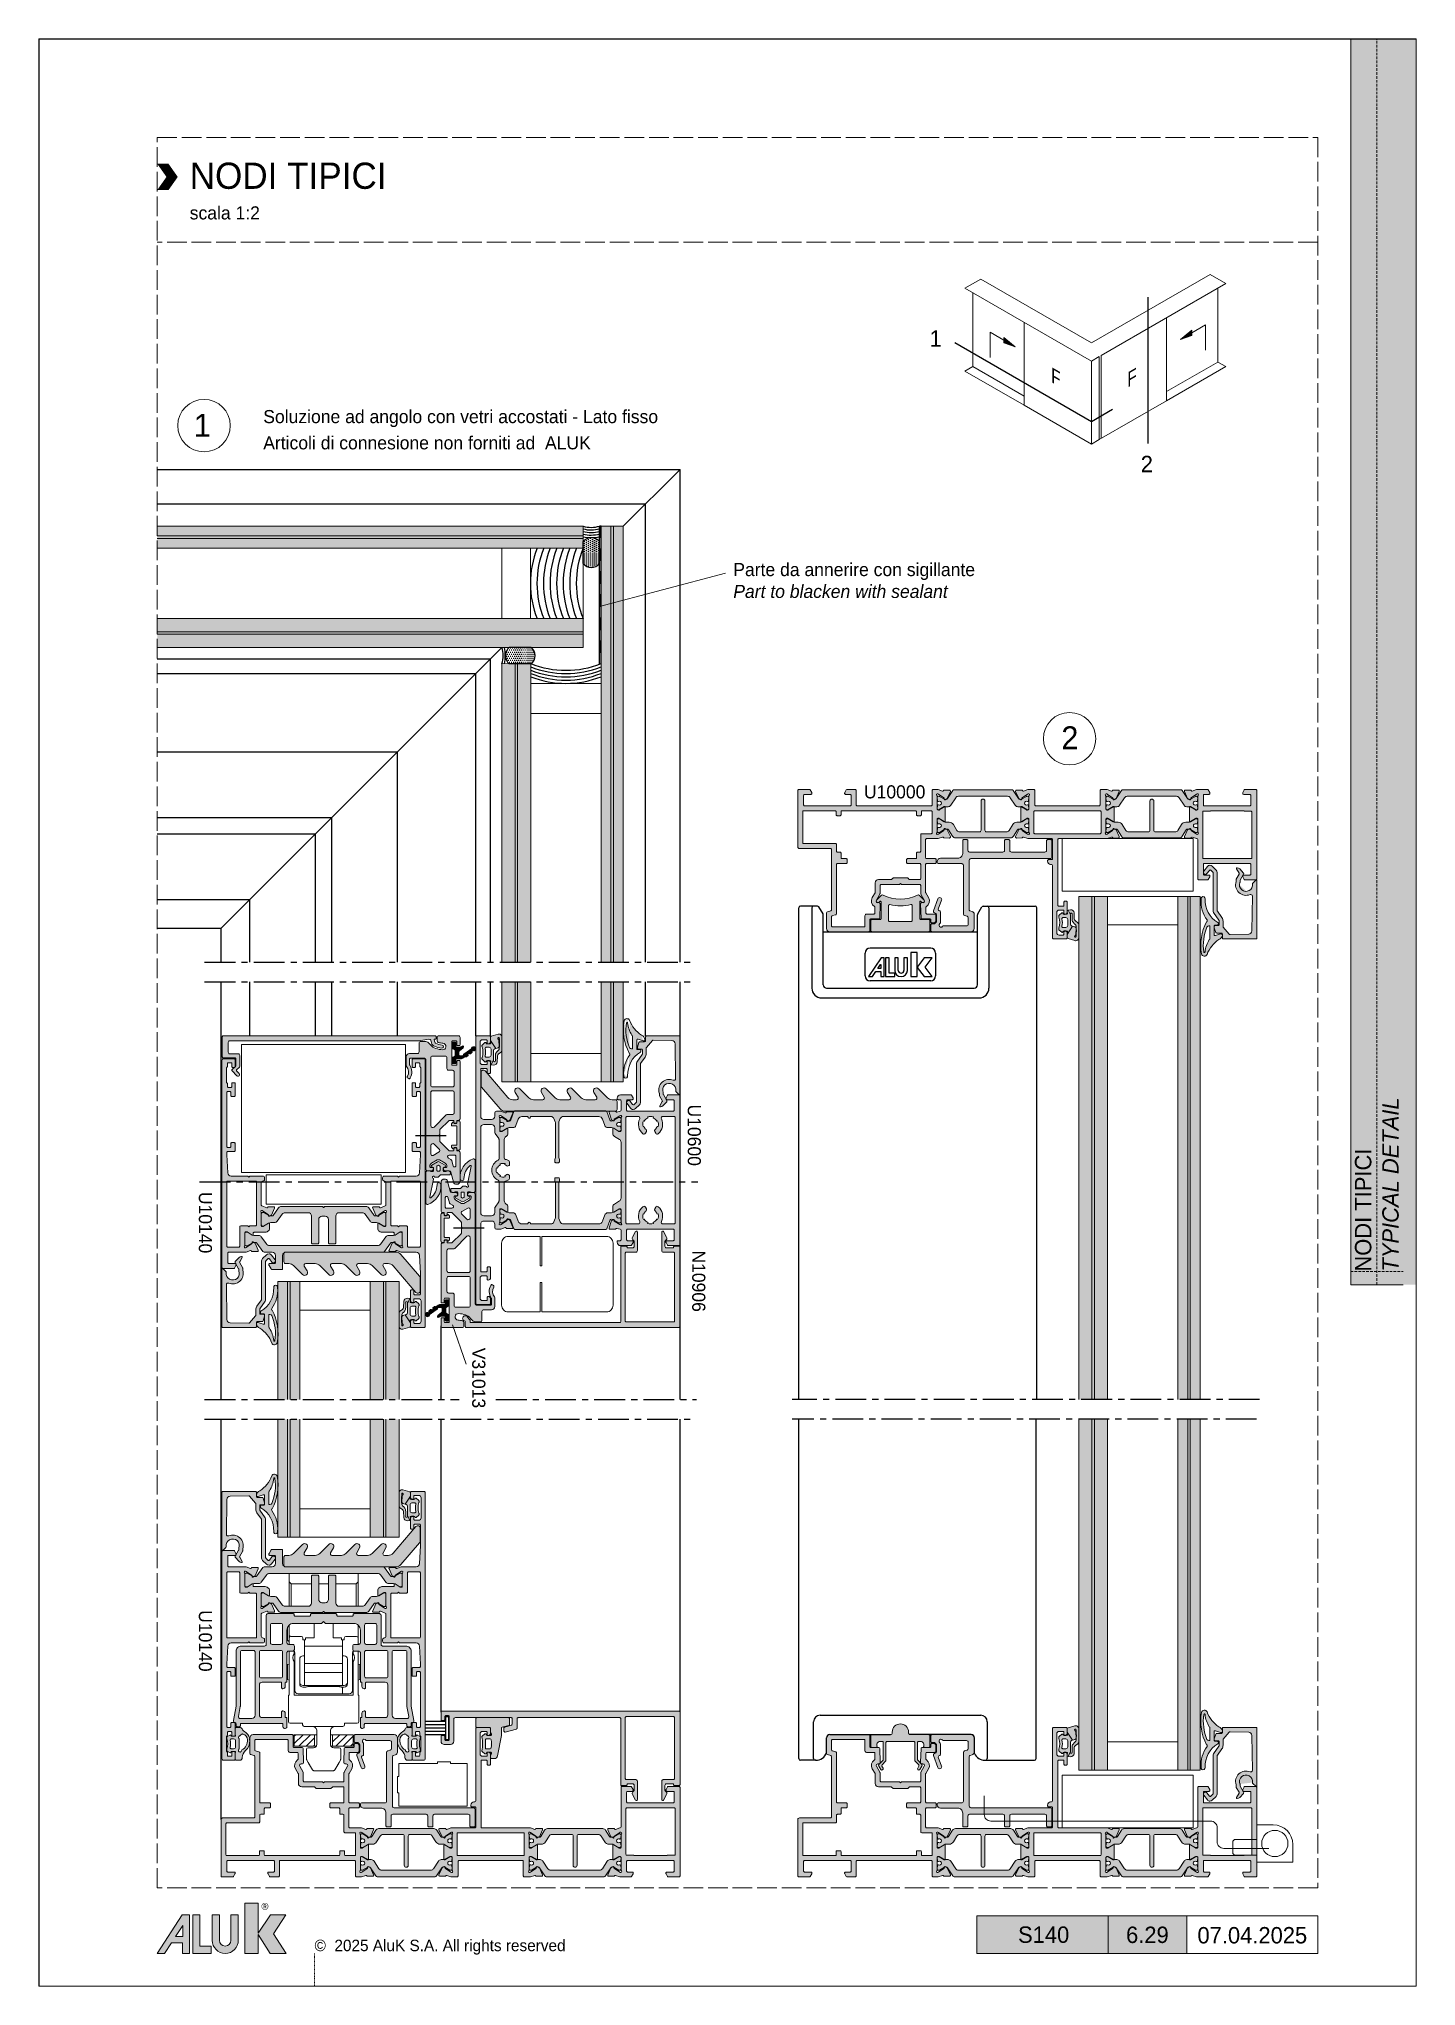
# Paper-space layout 'S6 29' of a CAD drawing. Header units: millimetres. Extents: x 180 to 390, y 30 to 327.
# The model-space entities are those that its viewports show. They can reach past a viewport. Long polylines and large blocks are cut down to what shows.
import ezdxf
from ezdxf.enums import TextEntityAlignment as Align

# ---------------------------------------------------------------- set-up
doc = ezdxf.new("R2010")
doc.units = ezdxf.units.MM
doc.header["$LTSCALE"] = 0.25
doc.header["$MEASUREMENT"] = 0
for name, pattern in [('ACAD_ISO02W100', [15, 12, -3]), ('CENTER', [2, 1.25, -0.25, 0.25, -0.25]), ('DOT2', [0.125, 0, -0.125]), ('HIDDEN', [9.525, 6.35, -3.175])]:
    doc.linetypes.add(name, pattern=pattern)
doc.layers.get('0').update_dxf_attribs({"lineweight": 5})
for name, color, linetype, lineweight in [('01_Accessories', 102, 'Continuous', 9), ('01_Aluminium [Thin]', 141, 'Continuous', 18), ('01_Dimension', 251, 'Continuous', 9), ('01_External Border', 150, 'Continuous', 20), ('01_Fill Glass', 254, 'Continuous', 0), ('01_Fill Plastic', 253, 'Continuous', 0), ('01_Fill Polyamide', 10, 'Continuous', 0), ('01_Glazing [Thin]', 6, 'Continuous', 18), ('01_Plastic', 3, 'Continuous', 20), ('01_Polyamide [Thin]', 201, 'Continuous', 18), ('01_Text', 40, 'Continuous', 25), ('01_Thin line', 8, 'Continuous', 9)]:
    doc.layers.add(name, color=color, linetype=linetype, lineweight=lineweight)
for name, color, linetype in [('01_ALUK Logo', 7, 'Continuous'), ('ASSI', 1, 'CENTER'), ('FINE', 7, 'Continuous'), ('QUOTE', 254, 'Continuous'), ('TESTO', 2, 'Continuous')]:
    doc.layers.add(name, color=color, linetype=linetype)
for name, color, linetype, lineweight, true_color in [('01_Fill 2°material', 7, 'Continuous', 0, 0xbfbfbf), ('01_Fill Aluminum', 7, 'Continuous', 0, 0xdcdcdc), ('01_Fill Border Red', 7, 'Continuous', 20, 0xe2001a), ('01_Text [White]', 7, 'Continuous', 25, 0xffffff)]:
    doc.layers.add(name, color=color, linetype=linetype, lineweight=lineweight, true_color=true_color)
doc.layers.add('01_Fill Border Grey', color=7, linetype='Continuous', true_color=0x555655)
doc.layers.add('02_Block Frame', color=7, linetype='Continuous', lineweight=5, true_color=0xe2001a, plot=False)
doc.layers.add('02_Layout Grid', color=252, linetype='DOT2', lineweight=5, plot=False, transparency=0.5)
doc.styles.add('ALUK Main&Secondary Titles', font='GOTHIC.TTF')
doc.styles.add('Aluk Text', font='GOTHIC.TTF')
doc.styles.get("Standard").update_dxf_attribs({"font": 'arial.ttf'})

psp = doc.layouts.new('S6 29')

msp = doc.modelspace()

# ---------------------------------------------------------------- texts
at = {"layer": '01_Text', "style": 'Aluk Text'}
for s, p in [('Soluzione ad angolo con vetri accostati - Lato fisso', (2114.172, -547.585)), ('Articoli di connesione non forniti ad  ALUK', (2114.172, -551.585)), ('U10000', (2205.774, -604.825))]:
    msp.add_text(s, height=2, dxfattribs=at).set_placement(p)
for s, p in [('U10600', (2178.904, -651.517)), ('U10140', (2104.353, -664.843)), ('N10906', (2179.588, -673.775)), ('V31013', (2146.042, -688.622)), ('U10140', (2104.353, -728.648))]:
    msp.add_text(s, height=2, rotation=270, dxfattribs=at).set_placement(p)
at = {"layer": '01_Text'}
for s, width, gutter_width, insert, char_height, attachment_point, style in [('NODI TIPICI\\P{\\H0.5x;scala 1:2}', 120.62971, 15, (2102.958, -507.847), 4, 1, 'ALUK Main&Secondary Titles'), ('Parte da annerire con sigillante{\\fCentury Gothic|b0|i1|c0|p34;\\PPart to blacken with sealant}', 68.12367, 204.247, (2185.85, -571.599), 2, 4, 'Aluk Text')]:
    msp.add_mtext_dynamic_manual_height_columns(s, width=width, gutter_width=gutter_width, heights=[0], dxfattribs=dict(at, insert=insert, char_height=char_height, attachment_point=attachment_point, style=style))
at = {"layer": '01_Text', "ltscale": 0.25, "style": 'Aluk Text'}
for s, insert, char_height, attachment_point in [('1', (2217.634, -533.422), 2.5, 3), ('1', (2104.884, -547.919), 3.5, 5), ('2', (2249.848, -552.569), 2.5, 3), ('2', (2237.178, -595.584), 3.5, 5)]:
    msp.add_mtext_dynamic_manual_height_columns(s, width=3.17792, gutter_width=12.5, heights=[0], dxfattribs=dict(at, insert=insert, char_height=char_height, attachment_point=attachment_point))
at = {"layer": '01_Text', "style": 'ALUK Main&Secondary Titles'}
msp.add_attdef('07.04.2025', text='', height=2.5, dxfattribs=at).set_placement((2265, -778.229), align=Align.MIDDLE)
at = {"layer": '01_Text [White]', "color": 7, "ltscale": 0.25, "true_color": 0xffffff, "style": 'Aluk Text'}
msp.add_attdef('6.29', text='', height=2.5, dxfattribs=at).set_placement((2249, -778.165), align=Align.MIDDLE)
at = {"layer": 'TESTO', "ltscale": 0.25, "char_height": 2, "attachment_point": 1, "style": 'Aluk Text'}
for s, insert, rotation in [('{\\Q-30;F}', (2235.334, -539.579), 330), ('{\\Q30;F}', (2244.945, -540.461), 30)]:
    msp.add_mtext_dynamic_manual_height_columns(s, width=2.01818, gutter_width=12.5, heights=[0], dxfattribs=dict(at, insert=insert, rotation=rotation))

# ---------------------------------------------------------------- blocks, each defined once
blk = doc.blocks.new('serie_')
at = {"layer": '01_Text [White]', "color": 7, "true_color": 0xffffff, "insert": (10, -2.87), "char_height": 2.5, "attachment_point": 5, "style": 'ALUK Main&Secondary Titles'}
blk.add_mtext_dynamic_manual_height_columns('S140', width=20, gutter_width=12.5, heights=[0], dxfattribs=at)
blk = doc.blocks.new('incontro serr')
at = {"layer": '01_Accessories', "ltscale": 0.25}
h = blk.add_hatch(dxfattribs=at)
h.set_pattern_fill('ANSI31', color=256, scale=12.7, angle=180, style=0)
h.set_pattern_definition([(225, (1031.3155, 725.6073), (1.122532, -1.122532), [])])
h.paths.add_polyline_path([(721.53, 568.11), (721.53, 574.36), (718.03, 574.36), (718.03, 568.11)])
h.paths.add_polyline_path([(721.53, 579.86), (721.53, 586.11), (718.03, 586.11), (718.03, 579.86)])
for p, q in [((721.53, 586.11), (718.03, 586.11)), ((718.03, 586.11), (718.03, 579.34)), ((721.53, 586.11), (721.53, 579.21)), ((721.53, 579.86), (718.03, 579.86)), ((718.03, 574.87), (718.03, 568.11)), ((718.03, 574.36), (721.53, 574.36)), ((721.53, 575.01), (721.53, 568.11)), ((718.03, 568.11), (721.53, 568.11))]:
    blk.add_line(p, q, dxfattribs=at)
blk = doc.blocks.new('V23000 - 2 CUT')
at = {"layer": '01_Thin line'}
blk.add_lwpolyline([(13, 5), (13.5, 5), (13.5, 9), (13, 9), (13, 20.75), (9, 20.75), (9, 21.25), (4, 21.25), (4, 20.75), (0, 20.75), (0, 0), (13, 0)], close=True, dxfattribs=at)
blk = doc.blocks.new('A$C14581')
at = {"layer": '01_Text', "insert": (0, -0.19), "char_height": 2, "attachment_point": 7, "style": 'Aluk Text'}
blk.add_mtext_dynamic_manual_height_columns('{\\fPoppins|b0|i0|c0|p2;\\H0.875x;©  2025 AluK S.A. All rights reserved}', width=51.3351, gutter_width=204.25, heights=[0], dxfattribs=at)
blk = doc.blocks.new('AluK Logo')
at = {"layer": '01_ALUK Logo', "true_color": 0xe2001a}
h = blk.add_hatch(color=242, dxfattribs=at)
h.dxf.hatch_style = 1
h.paths.add_polyline_path([(18.02, 3.04), (19.92, 5.98), (17.56, 5.98), (15.66, 3.11), (15.66, 7.76), (13.58, 7.76), (13.58, 0), (15.66, 0), (15.66, 2.93), (17.53, 0), (20, 0)])
at = {"layer": '01_ALUK Logo', "true_color": 0x323338}
h = blk.add_hatch(color=250, dxfattribs=at)
h.dxf.hatch_style = 1
h.paths.add_polyline_path([(3.94, 0), (5.02, 0), (5.02, 5.96), (3.87, 5.96), (0, 0), (1.15, 0), (2.2, 1.63), (3.94, 1.63)])
h.paths.add_polyline_path([(3.95, 2.64), (2.86, 2.64), (3.95, 4.31)], flags=16)
h = blk.add_hatch(color=250, dxfattribs=at)
h.dxf.hatch_style = 1
h.paths.add_polyline_path([(6.62, 1.12), (6.62, 5.97), (5.53, 5.97), (5.53, 0), (8.38, 0), (8.38, 1.12)])
h = blk.add_hatch(color=250, dxfattribs=at)
h.dxf.hatch_style = 1
h.paths.add_polyline_path([(12.57, 5.97), (11.43, 5.97), (11.43, 2.02, -1), (9.65, 2.02), (9.65, 5.97), (8.52, 5.97), (8.52, 2.02, 0.999791), (12.57, 2.02)])
at = {"layer": '01_ALUK Logo', "color": 242, "lineweight": 0, "true_color": 0xe2001a}
blk.add_lwpolyline([(17.53, 0), (20, 0), (18.02, 3.04), (19.92, 5.98), (17.56, 5.98), (15.66, 3.11), (15.66, 7.76), (13.58, 7.76), (13.58, 0), (15.66, 0), (15.66, 2.93)], close=True, dxfattribs=at)
at = {"layer": '01_ALUK Logo', "color": 250, "lineweight": 0, "true_color": 0x323338}
for points in [[(2.2, 1.63), (3.94, 1.63), (3.94, 0), (5.02, 0), (5.02, 5.96), (3.87, 5.96), (0, 0), (1.15, 0)], [(2.86, 2.64), (3.95, 4.31), (3.95, 2.64)], [(8.38, 0), (8.38, 1.12), (6.62, 1.12), (6.62, 5.97), (5.53, 5.97), (5.53, 0)]]:
    blk.add_lwpolyline(points, close=True, dxfattribs=at)
blk.add_lwpolyline([(9.65, 2.02), (9.65, 5.97), (8.52, 5.97), (8.52, 2.02, 1), (12.57, 2.02), (12.57, 5.97), (11.43, 5.97), (11.43, 2.02, -1)], format="xyb", close=True, dxfattribs=at)
at = {"layer": '01_ALUK Logo', "color": 242, "lineweight": 0, "true_color": 0xe2001a, "insert": (16.69, 7.28), "char_height": 1.06, "attachment_point": 5}
blk.add_mtext_dynamic_manual_height_columns('®', width=0.2845, gutter_width=0.756, heights=[0], dxfattribs=at)
blk = doc.blocks.new('PAGE dispari')
at = {"layer": '01_Fill Border Red', "ltscale": 0.25}
h = blk.add_hatch(color=256, dxfattribs=at)
h.dxf.hatch_style = 1
h.paths.add_polyline_path([(200, 107), (200, 297), (210, 297), (210, 107)])
at = {"layer": '02_Block Frame'}
for p, q in [((200, 107), (200, 297)), ((208, 107), (200, 107))]:
    blk.add_line(p, q, dxfattribs=at)
at = {"layer": '02_Block Frame', "linetype": 'ACAD_ISO02W100'}
blk.add_line((195, 266), (18, 266), dxfattribs=at)
at = {"layer": '02_Block Frame'}
blk.add_lwpolyline([(0, 0), (0, 297), (210, 297), (210, 0)], close=True, dxfattribs=at)
at = {"layer": '02_Block Frame', "linetype": 'ACAD_ISO02W100'}
blk.add_lwpolyline([(18, 15), (18, 282), (195, 282), (195, 15)], close=True, dxfattribs=at)
at = {"layer": '02_Layout Grid', "linetype": 'HIDDEN', "ltscale": 0.25}
for p, q in [((204, 107), (204, 297)), ((200, 109), (208, 109))]:
    blk.add_line(p, q, dxfattribs=at)
at = {"layer": '02_Layout Grid', "color": 6, "ltscale": 0.25}
blk.add_line((42, 5), (42, -5), dxfattribs=at)
at = {"layer": '01_ALUK Logo', "xscale": 0.9841678626162992, "yscale": 0.9841678626162992, "zscale": 0.9841678626162992}
blk.add_blockref('AluK Logo', (18, 5), dxfattribs=at)
at = {"layer": '01_Text'}
blk.add_blockref('A$C14581', (42, 5), dxfattribs=at)
at = {"layer": '01_Text [White]', "color": 7, "true_color": 0xffffff, "insert": (204, 109), "char_height": 2.5, "attachment_point": 4, "rotation": 90, "style": 'ALUK Main&Secondary Titles'}
blk.add_mtext_dynamic_manual_height_columns('NODI TIPICI\\P{\\fCentury Gothic|b0|i1|c0|p34;TYPICAL DETAIL}', width=120.6297, gutter_width=15, heights=[0], dxfattribs=at)

# ---------------------------------------------------------------- hatches: boundary and pattern name
at = {"layer": '01_Dimension'}
for points in [[(2227.093, -534.524), (2227.093, -535.324), (2228.825, -535.924)], [(2254.024, -534.82), (2255.756, -534.22), (2255.756, -533.42)]]:
    msp.add_hatch(color=256, dxfattribs=at).paths.add_polyline_path(points)
at = {"layer": '01_Fill 2°material', "ltscale": 0.25}
h = msp.add_hatch(color=256, dxfattribs=at)
h.dxf.hatch_style = 1
edge = h.paths.add_edge_path()
edge.add_arc((2238.034, -626.284), 0.25, -111.76688, -78.03645)
edge.add_arc((2238.03, -625.989), 0.543, -84.13626, -22.59622)
edge.add_line((2238.531, -626.197), (2238.531, -624.088))
edge.add_arc((2238.132, -624.069), 0.4, -2.73844, 45.28807)
edge.add_line((2238.413, -623.785), (2238.022, -623.503))
edge.add_arc((2238.255, -623.178), 0.4, -177.52748, -125.71676, ccw=False)
edge.add_line((2237.856, -623.196), (2237.816, -622.265))
edge.add_arc((2237.317, -622.302), 0.5, 4.28713, 97.00639)
edge.add_line((2237.256, -621.806), (2236.905, -621.849))
edge.add_line((2236.905, -621.849), (2237.256, -622.582))
edge.add_arc((2237.467, -622.501), 0.225, -224.01033, -158.89833, ccw=False)
edge.add_arc((2237.304, -622.325), 0.0198, -88.37346, -39.35375)
edge.add_arc((2237.391, -622.464), 0.146, -31.94928, 119.60656, ccw=False)
edge.add_line((2237.515, -622.541), (2237.518, -623.147))
edge.add_line((2237.518, -623.147), (2237.537, -623.425))
edge.add_arc((2236.913, -623.67), 0.671, 6.90456, 21.42709, ccw=False)
edge.add_line((2237.579, -623.59), (2237.665, -623.726))
edge.add_line((2237.665, -623.726), (2237.822, -623.924))
edge.add_arc((2238.346, -623.412), 0.732, -135.71456, -122.90244)
edge.add_line((2237.948, -624.027), (2237.981, -624.049))
edge.add_arc((2237.758, -624.325), 0.355, 0.194, 51.11539, ccw=False)
edge.add_arc((2232.92, -625.075), 5.247, -6.90667, 8.2353, ccw=False)
edge.add_arc((2238.365, -625.79), 0.25, 160.5593, 190.09024)
edge.add_arc((2238.015, -625.887), 0.117, -216.65227, 27.39046, ccw=False)
edge.add_arc((2237.688, -625.52), 0.378, -51.95833, -2.67501)
edge.add_line((2238.065, -625.537), (2238.118, -624.681))
edge.add_arc((2237.868, -624.681), 0.25, 0, 75)
edge.add_line((2237.933, -624.439), (2237.591, -624.317))
edge.add_line((2237.591, -624.317), (2236.781, -625.564))
edge.add_line((2236.781, -625.564), (2236.781, -626.075))
edge.add_arc((2236.931, -626.075), 0.15, -180, -105)
edge.add_line((2236.893, -626.219), (2237.941, -626.516))
h = msp.add_hatch(color=256, dxfattribs=at)
h.dxf.hatch_style = 1
edge = h.paths.add_edge_path()
edge.add_arc((2150.083, -641.018), 0.25, 438.03645, 471.76688, ccw=False)
edge.add_arc((2150.079, -641.313), 0.543, 382.59622, 444.13626, ccw=False)
edge.add_line((2150.58, -641.105), (2150.58, -643.214))
edge.add_arc((2150.181, -643.233), 0.4, 314.71193, 362.73844, ccw=False)
edge.add_line((2150.462, -643.517), (2150.071, -643.799))
edge.add_arc((2150.304, -644.123), 0.4, 485.71676, 537.52748)
edge.add_line((2149.905, -644.106), (2149.865, -645.037))
edge.add_arc((2149.366, -645), 0.5, 262.99361, 355.71287, ccw=False)
edge.add_line((2149.305, -645.496), (2148.954, -645.453))
edge.add_line((2148.954, -645.453), (2149.305, -644.72))
edge.add_arc((2149.515, -644.801), 0.225, 518.89833, 584.01033)
edge.add_arc((2149.353, -644.977), 0.0198, 399.35375, 448.37346, ccw=False)
edge.add_arc((2149.44, -644.838), 0.146, 240.39344, 391.94928)
edge.add_line((2149.564, -644.761), (2149.567, -644.155))
edge.add_line((2149.567, -644.155), (2149.586, -643.877))
edge.add_arc((2148.962, -643.631), 0.671, 338.57291, 353.09544)
edge.add_line((2149.628, -643.712), (2149.713, -643.576))
edge.add_line((2149.713, -643.576), (2149.871, -643.378))
edge.add_arc((2150.395, -643.889), 0.732, 482.90244, 495.71456, ccw=False)
edge.add_line((2149.997, -643.275), (2150.03, -643.253))
edge.add_arc((2149.807, -642.977), 0.355, 308.88461, 359.806)
edge.add_arc((2144.969, -642.226), 5.247, 351.7647, 366.90667)
edge.add_arc((2150.414, -641.512), 0.25, 169.90976, 199.4407, ccw=False)
edge.add_arc((2150.064, -641.415), 0.117, 332.60954, 576.65227)
edge.add_arc((2149.737, -641.782), 0.378, 362.67501, 411.95833, ccw=False)
edge.add_line((2150.114, -641.765), (2150.167, -642.621))
edge.add_arc((2149.917, -642.621), 0.25, 285, 360, ccw=False)
edge.add_line((2149.982, -642.863), (2149.64, -642.985))
edge.add_line((2149.64, -642.985), (2148.83, -641.737))
edge.add_line((2148.83, -641.737), (2148.83, -641.227))
edge.add_arc((2148.98, -641.227), 0.15, 465, 540, ccw=False)
edge.add_line((2148.942, -641.082), (2149.99, -640.786))
h = msp.add_hatch(color=256, dxfattribs=at)
h.dxf.hatch_style = 1
h.paths.add_polyline_path([(2144.513, -644.092, 0.0417912), (2144.496, -644.09), (2144.243, -644.082), (2144.243, -644.532), (2144.422, -644.532, 0.1684399), (2144.608, -644.468), (2146.296, -643.137, 0.9724475), (2146.115, -642.894), (2144.768, -643.839, 0.1442199), (2144.733, -643.883), (2144.685, -644, -0.3609181)])
h = msp.add_hatch(color=256, dxfattribs=at)
h.dxf.hatch_style = 1
edge = h.paths.add_edge_path()
edge.add_arc((2135.378, -685.557), 0.25, 258.03645, 291.76688, ccw=False)
edge.add_arc((2135.382, -685.262), 0.543, 202.59622, 264.13626, ccw=False)
edge.add_line((2134.88, -685.47), (2134.88, -683.361))
edge.add_arc((2135.28, -683.342), 0.4, 134.71193, 182.73844, ccw=False)
edge.add_line((2134.999, -683.058), (2135.39, -682.776))
edge.add_arc((2135.156, -682.451), 0.4, 305.71676, 357.52748)
edge.add_line((2135.556, -682.469), (2135.596, -681.538))
edge.add_arc((2136.095, -681.575), 0.5, 82.99361, 175.71287, ccw=False)
edge.add_line((2136.156, -681.079), (2136.507, -681.122))
edge.add_line((2136.507, -681.122), (2136.155, -681.855))
edge.add_arc((2135.945, -681.774), 0.225, 338.89833, 404.01033)
edge.add_arc((2136.108, -681.598), 0.0198, 219.35375, 268.37346, ccw=False)
edge.add_arc((2136.021, -681.737), 0.146, 60.39344, 211.94928)
edge.add_line((2135.897, -681.814), (2135.894, -682.42))
edge.add_line((2135.894, -682.42), (2135.875, -682.698))
edge.add_arc((2136.499, -682.943), 0.671, 158.57291, 173.09544)
edge.add_line((2135.833, -682.863), (2135.747, -682.999))
edge.add_line((2135.747, -682.999), (2135.59, -683.197))
edge.add_arc((2135.066, -682.685), 0.732, 302.90244, 315.71456, ccw=False)
edge.add_line((2135.463, -683.3), (2135.431, -683.322))
edge.add_arc((2135.654, -683.598), 0.355, 128.88461, 179.806)
edge.add_arc((2140.491, -684.348), 5.247, 171.7647, 186.90667)
edge.add_arc((2135.047, -685.063), 0.25, -10.09024, 19.4407, ccw=False)
edge.add_arc((2135.397, -685.16), 0.117, 152.60954, 396.65227)
edge.add_arc((2135.724, -684.793), 0.378, 182.67501, 231.95833, ccw=False)
edge.add_line((2135.347, -684.81), (2135.294, -683.954))
edge.add_arc((2135.544, -683.954), 0.25, 105, 180, ccw=False)
edge.add_line((2135.479, -683.712), (2135.821, -683.59))
edge.add_line((2135.821, -683.59), (2136.63, -684.837))
edge.add_line((2136.63, -684.837), (2136.63, -685.348))
edge.add_arc((2136.48, -685.348), 0.15, 285, 360, ccw=False)
edge.add_line((2136.519, -685.492), (2135.471, -685.789))
h = msp.add_hatch(color=256, dxfattribs=at)
h.dxf.hatch_style = 1
h.paths.add_polyline_path([(2140.948, -682.483, 0.0417912), (2140.964, -682.485), (2141.218, -682.493), (2141.218, -682.042), (2141.038, -682.042, 0.1684399), (2140.853, -682.107), (2139.164, -683.438, 0.9724475), (2139.346, -683.681), (2140.693, -682.736, 0.1442199), (2140.728, -682.692), (2140.776, -682.575, -0.3609181)])
h = msp.add_hatch(color=256, dxfattribs=at)
h.dxf.hatch_style = 1
edge = h.paths.add_edge_path()
edge.add_arc((2135.378, -710.518), 0.25, 68.23312, 101.96355)
edge.add_arc((2135.382, -710.813), 0.543, 95.86374, 157.40378)
edge.add_line((2134.88, -710.605), (2134.88, -712.714))
edge.add_arc((2135.28, -712.733), 0.4, 177.26156, 225.28807)
edge.add_line((2134.999, -713.017), (2135.39, -713.299))
edge.add_arc((2135.156, -713.623), 0.4, 2.47252, 54.28324, ccw=False)
edge.add_line((2135.556, -713.606), (2135.596, -714.537))
edge.add_arc((2136.095, -714.5), 0.5, 184.28713, 277.00639)
edge.add_line((2136.156, -714.996), (2136.507, -714.953))
edge.add_line((2136.507, -714.953), (2136.155, -714.22))
edge.add_arc((2135.945, -714.301), 0.225, -44.01033, 21.10167, ccw=False)
edge.add_arc((2136.108, -714.477), 0.0198, 91.62654, 140.64625)
edge.add_arc((2136.021, -714.338), 0.146, 148.05072, 299.60656, ccw=False)
edge.add_line((2135.897, -714.261), (2135.894, -713.655))
edge.add_line((2135.894, -713.655), (2135.875, -713.377))
edge.add_arc((2136.499, -713.131), 0.671, 186.90456, 201.42709, ccw=False)
edge.add_line((2135.833, -713.212), (2135.747, -713.076))
edge.add_line((2135.747, -713.076), (2135.59, -712.878))
edge.add_arc((2135.066, -713.389), 0.732, 44.28544, 57.09756)
edge.add_line((2135.463, -712.775), (2135.431, -712.753))
edge.add_arc((2135.654, -712.477), 0.355, 180.194, 231.11539, ccw=False)
edge.add_arc((2140.491, -711.726), 5.247, 173.09333, 188.2353, ccw=False)
edge.add_arc((2135.047, -711.012), 0.25, 340.5593, 370.09024)
edge.add_arc((2135.397, -710.915), 0.117, -36.65227, 207.39046, ccw=False)
edge.add_arc((2135.724, -711.282), 0.378, 128.04167, 177.32499)
edge.add_line((2135.347, -711.265), (2135.294, -712.121))
edge.add_arc((2135.544, -712.121), 0.25, 180, 255)
edge.add_line((2135.479, -712.363), (2135.821, -712.485))
edge.add_line((2135.821, -712.485), (2136.63, -711.237))
edge.add_line((2136.63, -711.237), (2136.63, -710.727))
edge.add_arc((2136.48, -710.727), 0.15, 0, 75)
edge.add_line((2136.519, -710.582), (2135.471, -710.286))
h = msp.add_hatch(color=256, dxfattribs=at)
h.dxf.hatch_style = 1
edge = h.paths.add_edge_path()
edge.add_arc((2238.034, -746.518), 0.25, 438.03645, 471.76688, ccw=False)
edge.add_arc((2238.03, -746.813), 0.543, 382.59622, 444.13626, ccw=False)
edge.add_line((2238.531, -746.605), (2238.531, -748.714))
edge.add_arc((2238.132, -748.733), 0.4, 314.71193, 362.73844, ccw=False)
edge.add_line((2238.413, -749.017), (2238.022, -749.299))
edge.add_arc((2238.255, -749.623), 0.4, 485.71676, 537.52748)
edge.add_line((2237.856, -749.606), (2237.816, -750.537))
edge.add_arc((2237.317, -750.5), 0.5, 262.99361, 355.71287, ccw=False)
edge.add_line((2237.256, -750.996), (2236.905, -750.953))
edge.add_line((2236.905, -750.953), (2237.256, -750.22))
edge.add_arc((2237.467, -750.301), 0.225, 518.89833, 584.01033)
edge.add_arc((2237.304, -750.477), 0.0198, 399.35375, 448.37346, ccw=False)
edge.add_arc((2237.391, -750.338), 0.146, 240.39344, 391.94928)
edge.add_line((2237.515, -750.261), (2237.518, -749.655))
edge.add_line((2237.518, -749.655), (2237.537, -749.377))
edge.add_arc((2236.913, -749.131), 0.671, 338.57291, 353.09544)
edge.add_line((2237.579, -749.212), (2237.665, -749.076))
edge.add_line((2237.665, -749.076), (2237.822, -748.878))
edge.add_arc((2238.346, -749.389), 0.732, 482.90244, 495.71456, ccw=False)
edge.add_line((2237.948, -748.775), (2237.981, -748.753))
edge.add_arc((2237.758, -748.477), 0.355, 308.88461, 359.806)
edge.add_arc((2232.92, -747.726), 5.247, 351.7647, 366.90667)
edge.add_arc((2238.365, -747.012), 0.25, 169.90976, 199.4407, ccw=False)
edge.add_arc((2238.015, -746.915), 0.117, 332.60954, 576.65227)
edge.add_arc((2237.688, -747.282), 0.378, 362.67501, 411.95833, ccw=False)
edge.add_line((2238.065, -747.265), (2238.118, -748.121))
edge.add_arc((2237.868, -748.121), 0.25, 285, 360, ccw=False)
edge.add_line((2237.933, -748.363), (2237.591, -748.485))
edge.add_line((2237.591, -748.485), (2236.781, -747.237))
edge.add_line((2236.781, -747.237), (2236.781, -746.727))
edge.add_arc((2236.931, -746.727), 0.15, 465, 540, ccw=False)
edge.add_line((2236.893, -746.582), (2237.941, -746.286))
at = {"layer": '01_Fill Aluminum', "ltscale": 0.25}
h = msp.add_hatch(color=256, dxfattribs=at)
h.dxf.hatch_style = 1
h.paths.add_polyline_path([(2165.7, -563.29), (2165.45, -563.29), (2165.45, -565.04), (2165.7, -565.04)])
h = msp.add_hatch(color=256, dxfattribs=at)
h.dxf.hatch_style = 1
h.paths.add_polyline_path([(2165.7, -566.79), (2165.45, -566.79), (2165.45, -568.54), (2165.7, -568.54)])
h = msp.add_hatch(color=256, dxfattribs=at)
h.dxf.hatch_style = 1
h.paths.add_polyline_path([(2165.7, -570.29), (2165.45, -570.29), (2165.45, -572.04), (2165.7, -572.04)])
h = msp.add_hatch(color=256, dxfattribs=at)
h.dxf.hatch_style = 1
h.paths.add_polyline_path([(2165.7, -573.79), (2165.45, -573.79), (2165.45, -575.54), (2165.7, -575.54)])
h = msp.add_hatch(color=256, dxfattribs=at)
h.dxf.hatch_style = 1
h.paths.add_polyline_path([(2165.7, -577.29), (2165.45, -577.29), (2165.45, -579.04), (2165.7, -579.04)])
h = msp.add_hatch(color=256, dxfattribs=at)
h.dxf.hatch_style = 1
h.paths.add_polyline_path([(2165.7, -580.79), (2165.45, -580.79), (2165.45, -582.54), (2165.7, -582.54)])
h = msp.add_hatch(color=256, dxfattribs=at)
h.dxf.hatch_style = 1
h.paths.add_polyline_path([(2218.814, -603.562), (2218.024, -603.568, 0.2944134), (2217.918, -603.637), (2217.915, -603.645, -0.3927928), (2217.768, -603.707), (2217.092, -603.464), (2216.332, -603.464, 0.4142136), (2216.182, -603.614), (2216.182, -605.814, -0.4142136), (2216.032, -605.964), (2204.732, -605.964, -0.4142136), (2204.582, -605.814), (2204.582, -603.614, 0.4142136), (2204.432, -603.464), (2203.217, -603.464, 0.2634471), (2203.088, -603.537), (2202.853, -603.929, 0.135933), (2202.832, -604.006), (2202.832, -604.064, 0.4142136), (2202.982, -604.214), (2203.682, -604.214, -0.4142136), (2203.832, -604.364), (2203.832, -605.814, -0.4142136), (2203.682, -605.964), (2196.732, -605.964, -0.4142136), (2196.582, -605.814), (2196.582, -604.364, -0.4142136), (2196.732, -604.214), (2197.682, -604.214, 0.4142136), (2197.832, -604.064), (2197.832, -604.006, 0.135933), (2197.811, -603.929), (2197.576, -603.537, 0.2634471), (2197.447, -603.464), (2195.832, -603.464, 0.4142136), (2195.682, -603.614), (2195.682, -612.214, 0.4142136), (2195.932, -612.464), (2200.682, -612.464, -0.4142136), (2200.832, -612.614), (2200.832, -621.849, -0.3394543), (2200.721, -621.994), (2200.193, -622.136, 0.3394543), (2200.082, -622.281), (2200.082, -624.664, 0.4142136), (2200.582, -625.164), (2206.532, -625.164, 0.4142136), (2206.682, -625.014), (2206.682, -623.364, -0.4142136), (2206.832, -623.214), (2208.037, -623.214, 0.4040262), (2208.187, -623.07), (2208.26, -620.973, 0.4244748), (2208.01, -620.714), (2207.902, -620.714, -0.5773503), (2207.686, -620.339), (2208.198, -619.451, 0.1316525), (2208.232, -619.326), (2208.232, -618.114, -0.4142136), (2208.382, -617.964), (2211.182, -617.964), (2211.332, -617.814), (2211.482, -617.964), (2214.282, -617.964, -0.4142136), (2214.432, -618.114), (2214.432, -619.326, 0.1316525), (2214.465, -619.451), (2214.978, -620.339, -0.5773503), (2214.762, -620.714), (2214.653, -620.714, 0.4244748), (2214.404, -620.973), (2214.477, -623.07, 0.4040262), (2214.627, -623.214), (2215.832, -623.214, -0.4142136), (2215.982, -623.364), (2215.982, -623.664, 0.4142136), (2216.132, -623.814), (2216.47, -623.814, 0.1989124), (2216.576, -623.771), (2216.688, -623.658, 0.1989124), (2216.732, -623.552), (2216.732, -622.614, 0.4142136), (2216.582, -622.464), (2215.382, -622.464, -0.4142136), (2215.232, -622.314), (2215.232, -621.433, -0.2556261), (2215.301, -621.306, 0.4007659), (2215.628, -619.964), (2215.202, -619.227, -0.1316525), (2215.182, -619.152), (2215.182, -614.914, -0.4142136), (2215.332, -614.764), (2216.632, -614.764, 0.4142136), (2216.782, -614.614), (2216.782, -614.164, 0.4142136), (2216.632, -614.014), (2215.332, -614.014, -0.4142136), (2215.182, -613.864), (2215.182, -611.114, -0.4142136), (2215.332, -610.964), (2217.092, -610.964), (2217.768, -610.722, -0.4030677), (2217.916, -610.788, 0.3037679), (2218.024, -610.861), (2218.814, -610.867, 0.5465409), (2218.952, -610.655), (2218.477, -609.601, 0.177975), (2218.405, -609.527), (2218.151, -609.407, 0.5773503), (2218.008, -609.505), (2218.013, -609.563, -0.2679492), (2217.949, -609.699), (2217.134, -610.261), (2217.043, -610.301, -0.8554953), (2216.882, -610.053, 0.213411), (2216.932, -609.941), (2216.932, -608.014, -0.4142136), (2217.082, -607.864), (2217.192, -607.864, -0.1378721), (2217.271, -607.886), (2218.03, -608.35, 0.5855241), (2218.182, -608.264), (2218.182, -606.164, 0.5855241), (2218.03, -606.079), (2217.271, -606.542, -0.1378721), (2217.192, -606.564), (2217.082, -606.564, -0.4142136), (2216.932, -606.414), (2216.932, -604.488, 0.213411), (2216.882, -604.376, -0.8554953), (2217.043, -604.127), (2217.134, -604.168), (2217.949, -604.73, -0.3390268), (2218.013, -604.901, 0.6556531), (2218.151, -605.022), (2218.405, -604.901, 0.1779757), (2218.477, -604.828), (2218.952, -603.774, 0.5465409)])
h.paths.add_polyline_path([(2205.782, -624.414, 0.4142136), (2205.932, -624.264), (2205.932, -622.714, -0.4142136), (2206.182, -622.464), (2207.282, -622.464, 0.4142136), (2207.432, -622.314), (2207.432, -621.433, 0.2556261), (2207.363, -621.306, -0.4007659), (2207.036, -619.964), (2207.462, -619.227, 0.1316525), (2207.482, -619.152), (2207.482, -617.714, -0.4142136), (2207.982, -617.214), (2209.895, -617.214, 0.1989124), (2210.001, -617.171), (2210.163, -617.008, -0.1989124), (2210.269, -616.964), (2212.395, -616.964, -0.1989124), (2212.501, -617.008), (2212.663, -617.171, 0.1989124), (2212.769, -617.214), (2214.282, -617.214, 0.4142136), (2214.432, -617.064), (2214.432, -614.914, 0.4142136), (2214.282, -614.764), (2212.432, -614.764, -0.4142136), (2212.282, -614.614), (2212.282, -614.164, -0.4142136), (2212.432, -614.014), (2213.632, -614.014, 0.4142136), (2213.782, -613.864), (2213.782, -613.164, -0.4142136), (2213.932, -613.014), (2214.282, -613.014, 0.4142136), (2214.432, -612.864), (2214.432, -610.364, -0.4142136), (2214.582, -610.214), (2216.032, -610.214, 0.4142136), (2216.182, -610.064), (2216.182, -606.864, 0.4142136), (2216.032, -606.714), (2214.682, -606.714, 0.4142136), (2214.532, -606.864), (2214.532, -607.314, -0.4142136), (2214.382, -607.464), (2213.932, -607.464, -0.4142136), (2213.782, -607.314), (2213.782, -606.864, 0.4142136), (2213.632, -606.714), (2202.432, -606.714, 0.4142136), (2202.282, -606.864), (2202.282, -607.314, -0.4142136), (2202.132, -607.464), (2201.682, -607.464, -0.4142136), (2201.532, -607.314), (2201.532, -606.864, 0.4142136), (2201.382, -606.714), (2196.582, -606.714, 0.4142136), (2196.432, -606.864), (2196.432, -611.564, 0.4142136), (2196.582, -611.714), (2201.432, -611.714, -0.4142136), (2201.582, -611.864), (2201.582, -612.864, 0.4142136), (2201.732, -613.014), (2202.132, -613.014, -0.4142136), (2202.282, -613.164), (2202.282, -613.864, 0.4142136), (2202.432, -614.014), (2203.082, -614.014, -0.4142136), (2203.232, -614.164), (2203.232, -614.614, -0.4142136), (2203.082, -614.764), (2201.732, -614.764, 0.4142136), (2201.582, -614.914), (2201.582, -622.425, -0.3394543), (2201.471, -622.57), (2200.943, -622.711, 0.3394543), (2200.832, -622.856), (2200.832, -624.264, 0.4142136), (2200.982, -624.414)], flags=16)
h.paths.add_polyline_path([(2229.05, -610.867), (2229.839, -610.861, 0.2944134), (2229.946, -610.792), (2229.949, -610.784, -0.3927928), (2230.096, -610.722), (2230.772, -610.964), (2234.381, -610.964, -0.4142136), (2234.531, -611.114), (2234.531, -614.014, -0.4142136), (2234.381, -614.164), (2233.931, -614.164, 0.4142136), (2233.781, -614.314), (2233.781, -614.414, 0.3918367), (2234.243, -614.913), (2234.393, -614.913, -0.3918367), (2234.531, -615.063), (2234.531, -626.114, 0.4142136), (2234.681, -626.264), (2236.631, -626.264, 0.4142136), (2236.781, -626.114), (2236.781, -625.364, 0.4142136), (2236.431, -625.014, 0.4142136), (2236.281, -625.164), (2236.281, -625.514, -0.4142136), (2236.131, -625.664), (2235.531, -625.664, -0.4142136), (2235.181, -625.314), (2235.181, -622.214, -0.4142136), (2235.531, -621.864), (2236.131, -621.864, -0.4142136), (2236.281, -622.014), (2236.281, -622.364, 0.4142136), (2236.431, -622.514, 0.4142136), (2236.781, -622.164), (2236.781, -620.664, 0.4142136), (2236.631, -620.514), (2236.431, -620.514, 0.4142136), (2236.281, -620.664), (2236.281, -621.114, -0.4142136), (2236.131, -621.264), (2235.481, -621.264, -0.4142136), (2235.331, -621.114), (2235.331, -611.114, -0.4142136), (2235.481, -610.964), (2242.842, -610.964), (2243.517, -610.722, -0.4030677), (2243.666, -610.788, 0.3037679), (2243.774, -610.861), (2244.564, -610.867, 0.5465409), (2244.701, -610.655), (2244.227, -609.601, 0.177975), (2244.154, -609.527), (2243.9, -609.407, 0.5773503), (2243.758, -609.505), (2243.762, -609.563, -0.2679492), (2243.698, -609.699), (2242.884, -610.261), (2242.792, -610.301, -0.8554953), (2242.631, -610.053, 0.213411), (2242.681, -609.941), (2242.681, -608.014, -0.4142136), (2242.831, -607.864), (2242.942, -607.864, -0.1378721), (2243.02, -607.886), (2243.779, -608.35, 0.5855241), (2243.931, -608.264), (2243.931, -606.164, 0.5855241), (2243.779, -606.079), (2243.02, -606.542, -0.1378721), (2242.942, -606.564), (2242.831, -606.564, -0.4142136), (2242.681, -606.414), (2242.681, -604.488, 0.213411), (2242.631, -604.376, -0.8554953), (2242.792, -604.127), (2242.884, -604.168), (2243.698, -604.73, -0.3390268), (2243.762, -604.901, 0.6556531), (2243.9, -605.022), (2244.154, -604.901, 0.1779757), (2244.227, -604.828), (2244.701, -603.774, 0.5465409), (2244.564, -603.562), (2243.774, -603.568, 0.2944134), (2243.667, -603.637), (2243.664, -603.645, -0.3927928), (2243.517, -603.707), (2242.842, -603.464), (2241.931, -603.464, 0.4142136), (2241.781, -603.614), (2241.781, -605.814, -0.4142136), (2241.631, -605.964), (2231.982, -605.964, -0.4142136), (2231.832, -605.814), (2231.832, -603.614, 0.4142136), (2231.682, -603.464), (2230.772, -603.464), (2230.096, -603.707, -0.4030677), (2229.947, -603.641, 0.3037679), (2229.839, -603.568), (2229.05, -603.562, 0.5465409), (2228.912, -603.774), (2229.387, -604.828, 0.177975), (2229.459, -604.901), (2229.713, -605.022, 0.5773503), (2229.855, -604.923), (2229.851, -604.866, -0.2679492), (2229.915, -604.73), (2230.73, -604.168), (2230.821, -604.127, -0.8554953), (2230.982, -604.376, 0.213411), (2230.932, -604.488), (2230.932, -606.414, -0.4142136), (2230.782, -606.564), (2230.671, -606.564, -0.1378721), (2230.593, -606.542), (2229.834, -606.079, 0.5855241), (2229.682, -606.164), (2229.682, -608.264, 0.5855241), (2229.834, -608.35), (2230.593, -607.886, -0.1378721), (2230.671, -607.864), (2230.782, -607.864, -0.4142136), (2230.932, -608.014), (2230.932, -609.941, 0.213411), (2230.982, -610.053, -0.8554953), (2230.821, -610.301), (2230.73, -610.261), (2229.915, -609.699, -0.3390268), (2229.851, -609.528, 0.6556531), (2229.713, -609.407), (2229.459, -609.527, 0.1779757), (2229.387, -609.601), (2228.912, -610.655, 0.5465409)])
h.paths.add_polyline_path([(2241.781, -610.214, 0.4142136), (2241.931, -610.064), (2241.931, -606.864, 0.4142136), (2241.781, -606.714), (2231.832, -606.714, 0.4142136), (2231.682, -606.864), (2231.682, -610.064, 0.4142136), (2231.832, -610.214)], flags=16)
h = msp.add_hatch(color=256, dxfattribs=at)
h.dxf.hatch_style = 1
edge = h.paths.add_edge_path(flags=16)
edge.add_line((2264.932, -613.864), (2264.932, -606.914))
edge.add_arc((2264.782, -606.914), 0.15, 0, 90)
edge.add_line((2264.782, -606.764), (2263.732, -606.764))
edge.add_line((2263.732, -606.764), (2263.732, -606.714))
edge.add_line((2263.732, -606.714), (2258.632, -606.714))
edge.add_line((2258.632, -606.714), (2258.632, -606.764))
edge.add_line((2258.632, -606.764), (2257.582, -606.764))
edge.add_arc((2257.582, -606.914), 0.15, 90, 180)
edge.add_line((2257.432, -606.914), (2257.432, -613.864))
edge.add_arc((2257.582, -613.864), 0.15, 180, 270)
edge.add_line((2257.582, -614.014), (2264.782, -614.014))
edge.add_arc((2264.782, -613.864), 0.15, 270, 360)
edge = h.paths.add_edge_path()
edge.add_arc((2256.421, -608.014), 0.15, 90, 121.4, ccw=False)
edge.add_line((2256.421, -607.864), (2256.532, -607.864))
edge.add_arc((2256.532, -608.014), 0.15, 0, 90, ccw=False)
edge.add_line((2256.682, -608.014), (2256.682, -609.941))
edge.add_arc((2256.832, -609.941), 0.15, 180, 228.18733)
edge.add_arc((2256.632, -610.164), 0.15, -113.99529, 48.18733, ccw=False)
edge.add_line((2256.571, -610.301), (2256.479, -610.261))
edge.add_line((2256.479, -610.261), (2255.665, -609.699))
edge.add_arc((2255.75, -609.575), 0.15, 175.37946, 235.37946, ccw=False)
edge.add_line((2255.601, -609.563), (2255.605, -609.505))
edge.add_arc((2255.506, -609.497), 0.1, 355.37946, 475.37946)
edge.add_line((2255.463, -609.407), (2255.209, -609.527))
edge.add_arc((2255.273, -609.663), 0.15, 115.37946, 155.74583)
edge.add_line((2255.137, -609.601), (2254.662, -610.654))
edge.add_arc((2254.799, -610.717), 0.15, 155.37946, 270.37946)
edge.add_line((2254.8, -610.867), (2255.589, -610.861))
edge.add_arc((2255.588, -610.744), 0.117, 270.37946, 336)
edge.add_line((2255.696, -610.792), (2255.699, -610.784))
edge.add_arc((2255.806, -610.832), 0.117, 70.22183, 156, ccw=False)
edge.add_line((2255.846, -610.722), (2256.497, -610.956))
edge.add_arc((2256.548, -610.814), 0.15, 250.22183, 266.93207)
edge.add_arc((2256.532, -611.114), 0.15, 0, 86.93207, ccw=False)
edge.add_line((2256.682, -611.114), (2256.682, -617.114))
edge.add_arc((2256.832, -617.114), 0.15, 180, 270)
edge.add_line((2256.832, -617.264), (2258.157, -617.264))
edge.add_arc((2258.157, -617.114), 0.15, 270, 330)
edge.add_line((2258.286, -617.189), (2258.512, -616.799))
edge.add_arc((2258.382, -616.724), 0.15, 330, 360)
edge.add_line((2258.532, -616.724), (2258.532, -616.664))
edge.add_arc((2258.382, -616.664), 0.15, 0, 90)
edge.add_line((2258.382, -616.514), (2257.682, -616.514))
edge.add_arc((2257.682, -616.364), 0.15, 180, 270, ccw=False)
edge.add_line((2257.532, -616.364), (2257.532, -614.914))
edge.add_arc((2257.682, -614.914), 0.15, 90, 180, ccw=False)
edge.add_line((2257.682, -614.764), (2264.632, -614.764))
edge.add_arc((2264.632, -614.914), 0.15, 0, 90, ccw=False)
edge.add_line((2264.782, -614.914), (2264.782, -616.364))
edge.add_arc((2264.632, -616.364), 0.15, 270, 360, ccw=False)
edge.add_line((2264.632, -616.514), (2263.682, -616.514))
edge.add_arc((2263.682, -616.664), 0.15, 90, 180)
edge.add_line((2263.532, -616.664), (2263.532, -616.724))
edge.add_arc((2263.682, -616.724), 0.15, 180, 210)
edge.add_line((2263.552, -616.799), (2263.777, -617.189))
edge.add_arc((2263.907, -617.114), 0.15, 210, 270)
edge.add_line((2263.907, -617.264), (2265.532, -617.264))
edge.add_arc((2265.532, -617.114), 0.15, 270, 360)
edge.add_line((2265.682, -617.114), (2265.682, -603.614))
edge.add_arc((2265.532, -603.614), 0.15, 360, 450)
edge.add_line((2265.532, -603.464), (2263.907, -603.464))
edge.add_arc((2263.907, -603.614), 0.15, 90, 150)
edge.add_line((2263.777, -603.539), (2263.552, -603.93))
edge.add_arc((2263.682, -604.005), 0.15, 150, 180)
edge.add_line((2263.532, -604.005), (2263.532, -604.064))
edge.add_arc((2263.682, -604.064), 0.15, 180, 270)
edge.add_line((2263.682, -604.214), (2264.632, -604.214))
edge.add_arc((2264.632, -604.364), 0.15, 0, 90, ccw=False)
edge.add_line((2264.782, -604.364), (2264.782, -605.814))
edge.add_arc((2264.632, -605.814), 0.15, 270, 360, ccw=False)
edge.add_line((2264.632, -605.964), (2257.682, -605.964))
edge.add_arc((2257.682, -605.814), 0.15, 180, 270, ccw=False)
edge.add_line((2257.532, -605.814), (2257.532, -604.364))
edge.add_arc((2257.682, -604.364), 0.15, 90, 180, ccw=False)
edge.add_line((2257.682, -604.214), (2258.382, -604.214))
edge.add_arc((2258.382, -604.064), 0.15, 270, 360)
edge.add_line((2258.532, -604.064), (2258.532, -604.005))
edge.add_arc((2258.382, -604.005), 0.15, 0, 30)
edge.add_line((2258.512, -603.93), (2258.286, -603.539))
edge.add_arc((2258.157, -603.614), 0.15, 30, 90)
edge.add_line((2258.157, -603.464), (2256.548, -603.464))
edge.add_arc((2256.548, -603.614), 0.15, 90, 109.77817)
edge.add_line((2256.497, -603.473), (2255.846, -603.707))
edge.add_arc((2255.806, -603.597), 0.117, 204, 289.77817, ccw=False)
edge.add_line((2255.699, -603.645), (2255.696, -603.637))
edge.add_arc((2255.588, -603.685), 0.118, 24, 89.62054)
edge.add_line((2255.589, -603.568), (2254.8, -603.562))
edge.add_arc((2254.799, -603.712), 0.15, 89.62054, 204.62054)
edge.add_line((2254.662, -603.775), (2255.137, -604.828))
edge.add_arc((2255.273, -604.766), 0.15, 204.25417, 244.62054)
edge.add_line((2255.209, -604.901), (2255.463, -605.022))
edge.add_arc((2255.506, -604.931), 0.1, 244.62054, 364.62054)
edge.add_line((2255.605, -604.923), (2255.601, -604.866))
edge.add_arc((2255.75, -604.854), 0.15, 124.62054, 184.62054, ccw=False)
edge.add_line((2255.665, -604.73), (2256.479, -604.168))
edge.add_line((2256.479, -604.168), (2256.571, -604.127))
edge.add_arc((2256.632, -604.264), 0.15, -48.18733, 113.99529, ccw=False)
edge.add_arc((2256.832, -604.488), 0.15, 131.81267, 180)
edge.add_line((2256.682, -604.488), (2256.682, -606.414))
edge.add_arc((2256.532, -606.414), 0.15, 270, 360, ccw=False)
edge.add_line((2256.532, -606.564), (2256.421, -606.564))
edge.add_arc((2256.421, -606.414), 0.15, 238.6, 270, ccw=False)
edge.add_line((2256.343, -606.542), (2255.584, -606.079))
edge.add_arc((2255.532, -606.164), 0.1, 58.6, 180)
edge.add_line((2255.432, -606.164), (2255.432, -608.264))
edge.add_arc((2255.532, -608.264), 0.1, 180, 301.4)
edge.add_line((2255.584, -608.35), (2256.343, -607.886))
h = msp.add_hatch(color=256, dxfattribs=at)
h.dxf.hatch_style = 1
edge = h.paths.add_edge_path()
edge.add_arc((2264.044, -618.015), 1.6, 162.17021, 292.56114, ccw=False)
edge.add_arc((2262.378, -617.479), 0.15, 342.17021, 360)
edge.add_line((2262.528, -617.479), (2262.528, -617.204))
edge.add_arc((2262.678, -617.204), 0.15, 150, 180, ccw=False)
edge.add_line((2262.548, -617.129), (2262.976, -616.388))
edge.add_arc((2262.846, -616.313), 0.15, 330, 388.47455)
edge.add_line((2262.977, -616.241), (2262.611, -615.565))
edge.add_arc((2262.699, -615.517), 0.1, 90, 208.47455, ccw=False)
edge.add_line((2262.699, -615.417), (2262.708, -615.417))
edge.add_arc((2262.708, -615.917), 0.5, 42, 90, ccw=False)
edge.add_line((2263.079, -615.583), (2263.649, -616.215))
edge.add_arc((2263.537, -616.315), 0.15, -30, 42, ccw=False)
edge.add_line((2263.667, -616.39), (2263.148, -617.289))
edge.add_arc((2263.278, -617.364), 0.15, 150, 180)
edge.add_line((2263.128, -617.364), (2263.128, -617.584))
edge.add_arc((2262.978, -617.584), 0.15, -22.04163, 0, ccw=False)
edge.add_arc((2264.044, -618.015), 1, 157.95837, 368.92078)
edge.add_arc((2265.18, -617.837), 0.15, 135, 188.92078, ccw=False)
edge.add_line((2265.074, -617.731), (2265.511, -617.294))
edge.add_arc((2265.581, -617.364), 0.1, 0, 135, ccw=False)
edge.add_line((2265.681, -617.364), (2265.681, -626.164))
edge.add_arc((2265.581, -626.164), 0.1, 270, 360, ccw=False)
edge.add_line((2265.581, -626.264), (2260.581, -626.264))
edge.add_arc((2260.581, -626.114), 0.15, 179.99999, 270.00039, ccw=False)
edge.add_line((2260.431, -626.114), (2260.431, -625.514))
edge.add_arc((2260.281, -625.514), 0.15, 359.99999, 450)
edge.add_line((2260.281, -625.364), (2259.564, -625.364))
edge.add_arc((2259.564, -625.214), 0.15, 198, 270, ccw=False)
edge.add_line((2259.421, -625.261), (2259.189, -624.545))
edge.add_arc((2259.331, -624.499), 0.15, 180, 198, ccw=False)
edge.add_line((2259.181, -624.499), (2259.181, -624.364))
edge.add_arc((2259.331, -624.364), 0.15, 90, 180, ccw=False)
edge.add_line((2259.331, -624.214), (2259.781, -624.214))
edge.add_arc((2259.781, -624.064), 0.15, 270, 360)
edge.add_line((2259.931, -624.064), (2259.931, -623.487))
edge.add_arc((2259.781, -623.487), 0.15, 360, 395)
edge.add_line((2259.904, -623.401), (2259.077, -622.219))
edge.add_arc((2259.281, -622.076), 0.25, 180, 215, ccw=False)
edge.add_line((2259.031, -622.076), (2259.031, -616.208))
edge.add_arc((2258.881, -616.208), 0.15, 360, 405)
edge.add_line((2258.988, -616.101), (2258.676, -615.79))
edge.add_arc((2258.57, -615.896), 0.15, 45, 142.47559)
edge.add_line((2258.451, -615.804), (2258.069, -616.301))
edge.add_arc((2257.831, -616.118), 0.3, 142.47559, 322.47559, ccw=False)
edge.add_line((2257.594, -615.936), (2258.143, -615.22))
edge.add_arc((2258.545, -615.518), 0.5, 45, 143.42875, ccw=False)
edge.add_line((2258.899, -615.164), (2259.485, -615.75))
edge.add_arc((2259.131, -616.104), 0.5, 0, 45, ccw=False)
edge.add_line((2259.631, -616.104), (2259.631, -621.886))
edge.add_arc((2259.881, -621.886), 0.25, 180, 215)
edge.add_line((2259.677, -622.03), (2260.351, -622.992))
edge.add_arc((2259.531, -623.566), 1, 0, 35, ccw=False)
edge.add_line((2260.531, -623.566), (2260.531, -624.363))
edge.add_arc((2260.681, -624.363), 0.15, 180, 219.83721)
edge.add_line((2260.566, -624.459), (2261.482, -625.556))
edge.add_arc((2261.597, -625.46), 0.15, 219.83721, 273.34842)
edge.add_line((2261.606, -625.61), (2264.452, -625.528))
edge.add_arc((2264.437, -625.028), 0.5, 271.64626, 359.28684)
edge.add_line((2264.937, -625.035), (2265.003, -619.729))
edge.add_arc((2264.754, -619.724), 0.25, 358.71782, 472.56114)
h = msp.add_hatch(color=256, dxfattribs=at)
h.dxf.hatch_style = 1
h.paths.add_polyline_path([(2140.529, -641.437, -0.4142136), (2140.429, -641.537), (2140.325, -641.537, 0.4931454), (2140.228, -641.663), (2140.32, -642.006, 0.2291991), (2140.462, -642.171, 0.069395), (2141.461, -642.446, -1), (2141.396, -642.942, -0.069395), (2140.264, -642.63, -0.2291991), (2139.837, -642.135), (2139.727, -641.723, 0.383864), (2139.446, -641.541), (2137.909, -641.784, -0.0393136), (2137.831, -641.79), (2109.08, -641.787, 0.414241), (2108.83, -642.037), (2108.83, -643.537, 0.4142136), (2109.08, -643.787), (2110.33, -643.787, -0.4142136), (2110.58, -644.037), (2110.58, -645.707, -0.2147495), (2110.496, -645.894), (2110.154, -646.197, 0.427189), (2110.145, -646.414), (2110.51, -646.791, -1), (2110.15, -647.138), (2109.431, -646.395, -0.4514958), (2109.43, -646.17), (2109.936, -645.722, 0.1977293), (2109.98, -645.616), (2109.98, -644.537, 0.4142136), (2109.83, -644.387), (2108.08, -644.387, -0.4142136), (2107.93, -644.237), (2107.93, -641.187, -0.4142136), (2108.08, -641.037), (2140.379, -641.037, -0.4142136), (2140.529, -641.187)])
h = msp.add_hatch(color=256, dxfattribs=at)
h.dxf.hatch_style = 1
h.paths.add_polyline_path([(2150.231, -653.561, 0.213411), (2150.181, -653.449, -0.8554597), (2150.342, -653.2), (2150.433, -653.241), (2151.247, -653.803, -0.2679492), (2151.312, -653.939), (2151.307, -653.996, 0.5773503), (2151.449, -654.095), (2151.703, -653.974, 0.1779757), (2151.776, -653.9), (2152.251, -652.846, 0.5444666), (2152.113, -652.635), (2151.323, -652.64, 0.3039838), (2151.215, -652.714, -0.4027378), (2151.066, -652.78), (2150.415, -652.546, 0.0865179), (2150.365, -652.537), (2149.731, -652.537, 0.4142083), (2149.481, -652.787), (2149.481, -653.287, -0.4142136), (2148.981, -653.787), (2147.83, -653.787, -0.4142136), (2147.33, -653.287), (2147.33, -646.187, -0.4142136), (2147.48, -646.037), (2148.18, -646.037, -0.4142136), (2148.33, -646.187), (2148.33, -646.637, 0.4142136), (2148.48, -646.787), (2148.68, -646.787, 0.4142136), (2148.83, -646.637), (2148.83, -645.137, 0.4142136), (2148.48, -644.787, 0.4142136), (2148.33, -644.937), (2148.33, -645.287, -0.4142136), (2148.18, -645.437), (2147.58, -645.437, -0.4142136), (2147.23, -645.087), (2147.23, -641.987, -0.4142136), (2147.58, -641.637), (2148.18, -641.637, -0.4142136), (2148.33, -641.787), (2148.33, -642.137, 0.4142136), (2148.48, -642.287, 0.4142136), (2148.83, -641.937), (2148.83, -641.187, 0.4142136), (2148.68, -641.037), (2146.73, -641.037, 0.4142136), (2146.58, -641.187), (2146.58, -681.887, 0.4142136), (2146.73, -682.037), (2148.68, -682.037, 0.4142136), (2148.83, -681.887), (2148.83, -681.137, 0.4142136), (2148.48, -680.787, 0.4142136), (2148.33, -680.937), (2148.33, -681.287, -0.4142136), (2148.18, -681.437), (2147.58, -681.437, -0.4142136), (2147.23, -681.087), (2147.23, -677.987, -0.4142136), (2147.58, -677.637), (2148.18, -677.637, -0.4142136), (2148.33, -677.787), (2148.33, -678.137, 0.4142136), (2148.48, -678.287, 0.4142136), (2148.83, -677.937), (2148.83, -676.437, 0.4142136), (2148.68, -676.287), (2148.48, -676.287, 0.4142136), (2148.33, -676.437), (2148.33, -676.887, -0.4142136), (2148.18, -677.037), (2147.48, -677.037, -0.4142136), (2147.33, -676.887), (2147.33, -669.788, -0.4142136), (2147.83, -669.288), (2148.981, -669.288, -0.4142136), (2149.481, -669.788), (2149.481, -670.288, 0.4142083), (2149.731, -670.538), (2150.365, -670.538, 0.0865179), (2150.415, -670.529), (2151.066, -670.295, -0.3927928), (2151.213, -670.357), (2151.217, -670.365, 0.2944134), (2151.323, -670.435), (2152.113, -670.44, 0.5486188), (2152.25, -670.227), (2151.776, -669.175, 0.1779757), (2151.703, -669.101), (2151.449, -668.98, 0.717549), (2151.305, -669.103, -0.3297695), (2151.247, -669.272), (2150.433, -669.834), (2150.342, -669.875, -0.8555309), (2150.181, -669.626, 0.213411), (2150.231, -669.514), (2150.231, -667.588, -0.4142136), (2150.381, -667.438), (2150.533, -667.438), (2151.328, -667.923, 0.5855241), (2151.481, -667.838), (2151.481, -667.125, 0.2848632), (2151.206, -666.675, -0.2837052), (2150.931, -666.228), (2150.931, -663.435, -0.3475405), (2151.123, -663.192, 0.0778458), (2151.61, -662.992, 0.2625905), (2151.731, -662.778), (2151.731, -662.401, 0.4362569), (2151.569, -662.252, 0.5005338), (2151.334, -662.205, -0.1092393), (2150.996, -662.397), (2151.04, -662.541, -0.1892102), (2150.275, -662.483), (2150.34, -662.348, -0.1892102), (2149.893, -661.866), (2149.753, -661.921, -0.1892102), (2149.753, -661.154), (2149.893, -661.209, -0.1892102), (2150.34, -660.727), (2150.275, -660.591, -0.1892102), (2151.04, -660.534), (2150.996, -660.677, -0.1092393), (2151.334, -660.869, 0.5005338), (2151.569, -660.823, 0.4362569), (2151.731, -660.674), (2151.731, -660.296, 0.2625905), (2151.61, -660.083, 0.0778458), (2151.123, -659.883, -0.3475405), (2150.931, -659.64), (2150.931, -656.847, -0.2614126), (2151.17, -656.42), (2151.241, -656.377, 0.2614126), (2151.481, -655.95), (2151.481, -655.237, 0.5855241), (2151.328, -655.152), (2150.533, -655.637), (2150.381, -655.637, -0.4142136), (2150.231, -655.487)])
h.paths.add_polyline_path([(2149.481, -655.087), (2149.481, -655.779, 0.1539147), (2149.526, -655.923), (2150.085, -656.722, -0.1539147), (2150.131, -656.865), (2150.131, -659.782, -0.2874897), (2149.99, -660.007, 0.6267832), (2149.99, -663.067, -0.2874897), (2150.131, -663.292), (2150.131, -666.21, -0.1539147), (2150.085, -666.353), (2149.526, -667.152, 0.1539147), (2149.481, -667.295), (2149.481, -667.988, -0.4142136), (2148.981, -668.488), (2147.83, -668.488, -0.4142136), (2147.33, -667.988), (2147.33, -655.087, -0.4142136), (2147.83, -654.587), (2148.981, -654.587, -0.4141968)], flags=16)
h = msp.add_hatch(color=256, dxfattribs=at)
h.dxf.hatch_style = 1
h.paths.add_polyline_path([(2177.731, -641.137, 0.4142136), (2177.631, -641.037), (2172.631, -641.037, 0.4142136), (2172.481, -641.187), (2172.481, -641.787, -0.4142136), (2172.331, -641.937), (2171.613, -641.937, 0.3249197), (2171.47, -642.041), (2171.238, -642.757, 0.0787017), (2171.231, -642.803), (2171.231, -642.937, 0.4142136), (2171.381, -643.087), (2171.831, -643.087, -0.4142136), (2171.981, -643.237), (2171.981, -643.815, -0.1539147), (2171.953, -643.901), (2171.126, -645.083, 0.1539147), (2171.081, -645.226), (2171.081, -651.094, -0.1989124), (2171.037, -651.2), (2170.725, -651.512, -0.4529658), (2170.5, -651.497), (2170.118, -651.001, 1.0000383), (2169.643, -651.366), (2170.203, -652.096, 0.4479169), (2170.948, -652.138), (2171.534, -651.551, 0.1989124), (2171.681, -651.198), (2171.681, -645.416, -0.1539147), (2171.726, -645.272), (2172.4, -644.31, 0.1539147), (2172.581, -643.736), (2172.581, -642.939, -0.1755947), (2172.615, -642.843), (2173.531, -641.746, -0.222184), (2173.646, -641.692), (2176.501, -641.774, -0.4022031), (2176.987, -642.267), (2177.053, -647.573, -0.5420709), (2176.707, -647.809, 0.6394709), (2174.57, -649.777, -0.0779544), (2174.577, -649.823), (2174.577, -650.098, 0.1316525), (2174.597, -650.173), (2175.025, -650.914, -0.2608279), (2175.027, -651.06), (2174.66, -651.737, 0.5436583), (2174.74, -651.884, 0.2214434), (2175.129, -651.719), (2175.698, -651.087, 0.3249197), (2175.716, -650.912), (2175.197, -650.012, -0.1316525), (2175.177, -649.937), (2175.177, -649.718, 0.0964724), (2175.166, -649.662, -1.3146192), (2177.081, -649.442, 0.2397132), (2177.123, -649.571), (2177.56, -650.008, 0.6681786), (2177.731, -649.937)])
h = msp.add_hatch(color=256, dxfattribs=at)
h.dxf.hatch_style = 1
h.paths.add_polyline_path([(2111.33, -673.126, 0.213411), (2111.38, -673.014), (2111.38, -671.088, -0.5296556), (2111.586, -670.948, -0.2356195), (2111.719, -670.96), (2112.478, -671.423, 0.5855241), (2112.63, -671.338), (2112.63, -671.163, -0.4142136), (2112.78, -671.013), (2114.487, -671.013, 0.1378721), (2114.748, -670.94), (2114.891, -670.852, 0.2614126), (2115.13, -670.425), (2115.13, -669.712, 0.5855241), (2114.978, -669.627), (2114.219, -670.09, -0.2356195), (2114.086, -670.102, -0.5296556), (2113.88, -669.962), (2113.88, -668.036, 0.213411), (2113.83, -667.924, -0.8554953), (2113.991, -667.675), (2114.083, -667.716), (2114.897, -668.278, -0.3390268), (2114.961, -668.449, 0.6556531), (2115.099, -668.57), (2115.353, -668.449, 0.1779757), (2115.426, -668.375), (2115.9, -667.322, 0.5465409), (2115.762, -667.11), (2114.973, -667.115, 0.2944134), (2114.866, -667.185), (2114.863, -667.193, -0.3927928), (2114.716, -667.255), (2113.98, -666.991, -0.3163633), (2113.88, -666.849), (2113.88, -663.438, -0.4142136), (2114.13, -663.188, 0.4142136), (2114.38, -662.938), (2114.38, -662.688, 0.4142136), (2114.13, -662.438), (2112.13, -662.438), (2111.98, -662.588), (2111.83, -662.438), (2109.257, -662.438, -0.4008391), (2108.758, -661.961), (2108.63, -659.188), (2108.63, -658.837, -0.4142136), (2108.78, -658.687), (2109.73, -658.687, 0.4142136), (2109.88, -658.537), (2109.88, -657.487, 0.4142136), (2109.73, -657.337), (2109.38, -657.337, 0.4142136), (2109.23, -657.487), (2109.23, -657.937, -0.4142136), (2109.08, -658.087), (2108.78, -658.087, -0.4142136), (2108.63, -657.937), (2108.63, -649.687, -0.4142136), (2108.78, -649.537), (2109.08, -649.537, -0.4142136), (2109.23, -649.687), (2109.23, -650.137, 0.4142136), (2109.38, -650.287), (2109.73, -650.287, 0.4142136), (2109.88, -650.137), (2109.88, -648.337, 0.4142136), (2109.73, -648.187), (2109.53, -648.187, 0.4142136), (2109.38, -648.337), (2109.38, -648.787, -0.4142136), (2109.23, -648.937), (2108.881, -648.937, -0.4142136), (2108.731, -648.787), (2108.731, -648.412, 0.2679492), (2108.656, -648.283, -0.2679492), (2108.581, -648.153), (2108.581, -645.922, -0.2679492), (2108.656, -645.792, 0.2679492), (2108.731, -645.662), (2108.731, -645.287, -0.4142136), (2108.881, -645.137), (2109.23, -645.137, -0.4142136), (2109.38, -645.287), (2109.38, -645.737, 0.4142136), (2109.53, -645.887), (2109.73, -645.887, 0.4142136), (2109.88, -645.737), (2109.88, -644.687, 0.4142136), (2109.73, -644.537), (2108.13, -644.537, 0.4142136), (2107.88, -644.787), (2107.88, -676.387, 0.4142136), (2108.03, -676.537), (2109.655, -676.537, 0.2679492), (2109.785, -676.462), (2110.01, -676.072, 0.1316525), (2110.03, -675.997), (2110.03, -675.937, 0.4142136), (2109.88, -675.787), (2108.93, -675.787, -0.4142136), (2108.78, -675.637), (2108.78, -674.187, -0.4142136), (2108.93, -674.037), (2111.541, -674.037), (2112.216, -673.795, -0.4030677), (2112.365, -673.861, 0.3037679), (2112.473, -673.935), (2113.262, -673.94, 0.5465409), (2113.4, -673.728), (2112.926, -672.675, 0.177975), (2112.853, -672.601), (2112.599, -672.48, 0.5773503), (2112.457, -672.579), (2112.461, -672.636, -0.2679492), (2112.397, -672.772), (2111.583, -673.334), (2111.491, -673.375, -0.8554953)])
h.paths.add_polyline_path([(2113.13, -669.888), (2113.13, -663.338, 0.4142136), (2112.98, -663.188), (2108.78, -663.188, 0.4142136), (2108.63, -663.338), (2108.63, -673.137, 0.4142136), (2108.78, -673.287), (2110.43, -673.287, 0.4142136), (2110.58, -673.137), (2110.58, -670.188, -0.4142136), (2110.73, -670.038), (2111.83, -670.038), (2111.98, -670.188), (2112.13, -670.038), (2112.98, -670.038, 0.4142136)], flags=16)
h = msp.add_hatch(color=256, dxfattribs=at)
h.dxf.hatch_style = 1
h.paths.add_polyline_path([(2133.498, -673.94), (2134.288, -673.935, 0.2944134), (2134.394, -673.865), (2134.398, -673.858, -0.3927928), (2134.545, -673.795), (2135.22, -674.037), (2137.504, -674.037, -0.4008391), (2138.003, -674.515), (2138.13, -677.287), (2138.13, -680.387, -0.4142136), (2137.98, -680.537), (2137.28, -680.537, -0.4142136), (2137.13, -680.387), (2137.13, -679.937, 0.4142136), (2136.98, -679.787), (2136.78, -679.787, 0.4142136), (2136.63, -679.937), (2136.63, -681.437, 0.4142136), (2136.98, -681.787, 0.4142136), (2137.13, -681.637), (2137.13, -681.287, -0.4142136), (2137.28, -681.137), (2137.88, -681.137, -0.4142136), (2138.23, -681.487), (2138.23, -684.587, -0.4142136), (2137.88, -684.937), (2137.28, -684.937, -0.4142136), (2137.13, -684.787), (2137.13, -684.437, 0.4142136), (2136.98, -684.287, 0.4142136), (2136.63, -684.637), (2136.63, -685.387, 0.4142136), (2136.78, -685.537), (2138.73, -685.537, 0.4142136), (2138.88, -685.387), (2138.88, -644.787, 0.4142136), (2138.63, -644.537), (2137.03, -644.537, 0.4142136), (2136.88, -644.687), (2136.88, -645.737, 0.4142136), (2137.03, -645.887), (2137.23, -645.887, 0.4142136), (2137.38, -645.737), (2137.38, -645.287, -0.4142136), (2137.53, -645.137), (2137.879, -645.137, -0.4142136), (2138.029, -645.287), (2138.029, -645.662, 0.2679492), (2138.104, -645.792, -0.2679492), (2138.179, -645.922), (2138.179, -648.153, -0.2679492), (2138.104, -648.283, 0.2679492), (2138.029, -648.412), (2138.029, -648.787, -0.4142136), (2137.879, -648.937), (2137.53, -648.937, -0.4142136), (2137.38, -648.787), (2137.38, -648.337, 0.4142136), (2137.23, -648.187), (2137.03, -648.187, 0.4142136), (2136.88, -648.337), (2136.88, -650.137, 0.4142136), (2137.03, -650.287), (2137.38, -650.287, 0.4142136), (2137.53, -650.137), (2137.53, -649.687, -0.4142136), (2137.68, -649.537), (2137.98, -649.537, -0.4142136), (2138.13, -649.687), (2138.13, -657.937, -0.4142136), (2137.98, -658.087), (2137.68, -658.087, -0.4142136), (2137.53, -657.937), (2137.53, -657.487, 0.4142136), (2137.38, -657.337), (2137.03, -657.337, 0.4142136), (2136.88, -657.487), (2136.88, -658.537, 0.4142136), (2137.03, -658.687), (2137.98, -658.687, -0.4142136), (2138.13, -658.837), (2138.13, -659.188), (2138.003, -661.961, -0.4008391), (2137.504, -662.438), (2134.93, -662.438), (2134.78, -662.588), (2134.63, -662.438), (2132.63, -662.438, 0.4142136), (2132.38, -662.688), (2132.38, -662.938, 0.4142136), (2132.63, -663.188, -0.4142136), (2132.88, -663.438), (2132.88, -666.849, -0.3163633), (2132.781, -666.991), (2132.045, -667.255, -0.4030677), (2131.896, -667.189, 0.3037679), (2131.788, -667.115), (2130.998, -667.11, 0.5465409), (2130.861, -667.322), (2131.335, -668.375, 0.177975), (2131.408, -668.449), (2131.662, -668.57, 0.5773503), (2131.804, -668.471), (2131.799, -668.414, -0.2679492), (2131.864, -668.278), (2132.678, -667.716), (2132.769, -667.675, -0.8554953), (2132.93, -667.924, 0.213411), (2132.88, -668.036), (2132.88, -669.962, -0.5296556), (2132.675, -670.102, -0.2356195), (2132.542, -670.09), (2131.783, -669.627, 0.5855241), (2131.63, -669.712), (2131.63, -670.425, 0.2614126), (2131.87, -670.852), (2132.013, -670.94, 0.1378721), (2132.274, -671.013), (2133.98, -671.013, -0.4142136), (2134.13, -671.163), (2134.13, -671.338, 0.5855241), (2134.283, -671.423), (2135.042, -670.96, -0.2356195), (2135.175, -670.948, -0.5296556), (2135.38, -671.088), (2135.38, -673.014, 0.213411), (2135.43, -673.126, -0.8554953), (2135.269, -673.375), (2135.178, -673.334), (2134.364, -672.772, -0.3390268), (2134.3, -672.601, 0.6556531), (2134.162, -672.48), (2133.908, -672.601, 0.1779757), (2133.835, -672.675), (2133.361, -673.728, 0.5465409)])
h.paths.add_polyline_path([(2133.78, -670.038), (2134.63, -670.038), (2134.78, -670.188), (2134.93, -670.038), (2136.03, -670.038, -0.4142136), (2136.18, -670.188), (2136.18, -673.137, 0.4142136), (2136.33, -673.287), (2137.98, -673.287, 0.4142136), (2138.13, -673.137), (2138.13, -663.338, 0.4142136), (2137.98, -663.188), (2133.78, -663.188, 0.4142136), (2133.63, -663.338), (2133.63, -669.888, 0.4142136)], flags=16)
h = msp.add_hatch(color=256, dxfattribs=at)
h.dxf.hatch_style = 1
edge = h.paths.add_edge_path()
edge.add_line((2167.631, -667.924), (2168.396, -667.458))
edge.add_arc((2168.471, -667.587), 0.15, 90, 120, ccw=False)
edge.add_line((2168.471, -667.437), (2168.581, -667.437))
edge.add_arc((2168.581, -667.587), 0.15, 0, 90, ccw=False)
edge.add_line((2168.731, -667.587), (2168.731, -669.605))
edge.add_arc((2168.681, -669.746), 0.15, -70.52878, 70.52878, ccw=False)
edge.add_line((2168.731, -669.887), (2168.711, -669.887))
edge.add_arc((2168.711, -669.587), 0.3, 237.59828, 270, ccw=False)
edge.add_line((2168.551, -669.841), (2167.697, -669.299))
edge.add_line((2167.697, -669.299), (2167.703, -669.155))
edge.add_arc((2167.603, -669.15), 0.1, 357.59828, 477.59828)
edge.add_line((2167.556, -669.062), (2167.416, -669.135))
edge.add_arc((2167.601, -669.49), 0.4, 117.59828, 162.59828)
edge.add_line((2167.22, -669.37), (2166.919, -670.33))
edge.add_arc((2167.062, -670.375), 0.15, 162.59828, 270)
edge.add_line((2167.062, -670.525), (2167.837, -670.525))
edge.add_arc((2167.838, -670.425), 0.1, 269.59828, 330.36734)
edge.add_arc((2168.055, -670.549), 0.15, 72.59828, 150.36734, ccw=False)
edge.add_line((2168.1, -670.406), (2168.619, -670.542))
edge.add_arc((2168.581, -670.687), 0.15, 0, 75.23354, ccw=False)
edge.add_line((2168.731, -670.687), (2168.731, -672.137))
edge.add_arc((2168.581, -672.137), 0.15, 270, 360, ccw=False)
edge.add_line((2168.581, -672.287), (2168.281, -672.287))
edge.add_arc((2168.281, -672.437), 0.15, 90, 180)
edge.add_line((2168.131, -672.437), (2168.131, -672.537))
edge.add_arc((2168.631, -672.537), 0.5, 180, 270)
edge.add_line((2168.631, -673.037), (2170.205, -673.037))
edge.add_arc((2170.205, -672.887), 0.15, 270, 330)
edge.add_line((2170.335, -672.962), (2170.56, -672.572))
edge.add_arc((2170.431, -672.497), 0.15, 330, 360)
edge.add_line((2170.581, -672.497), (2170.581, -672.437))
edge.add_arc((2170.431, -672.437), 0.15, 360, 450)
edge.add_line((2170.431, -672.287), (2169.731, -672.287))
edge.add_arc((2169.731, -672.137), 0.15, 180, 270, ccw=False)
edge.add_line((2169.581, -672.137), (2169.581, -670.687))
edge.add_arc((2169.731, -670.687), 0.15, 90, 180, ccw=False)
edge.add_line((2169.731, -670.537), (2176.681, -670.537))
edge.add_arc((2176.681, -670.687), 0.15, 0, 90, ccw=False)
edge.add_line((2176.831, -670.687), (2176.831, -672.137))
edge.add_arc((2176.681, -672.137), 0.15, 270, 360, ccw=False)
edge.add_line((2176.681, -672.287), (2175.731, -672.287))
edge.add_arc((2175.731, -672.437), 0.15, 90, 180)
edge.add_line((2175.581, -672.437), (2175.581, -672.497))
edge.add_arc((2175.731, -672.497), 0.15, 180, 210)
edge.add_line((2175.601, -672.572), (2175.826, -672.962))
edge.add_arc((2175.956, -672.887), 0.15, 210, 270)
edge.add_line((2175.956, -673.037), (2177.581, -673.037))
edge.add_arc((2177.581, -672.887), 0.15, 270, 360)
edge.add_line((2177.731, -672.887), (2177.731, -650.187))
edge.add_arc((2177.581, -650.187), 0.15, 360, 450)
edge.add_line((2177.581, -650.037), (2175.956, -650.037))
edge.add_arc((2175.956, -650.187), 0.15, 90, 150)
edge.add_line((2175.826, -650.112), (2175.601, -650.503))
edge.add_arc((2175.731, -650.578), 0.15, 150, 180)
edge.add_line((2175.581, -650.578), (2175.581, -650.637))
edge.add_arc((2175.731, -650.637), 0.15, 180, 270)
edge.add_line((2175.731, -650.787), (2176.681, -650.787))
edge.add_arc((2176.681, -650.937), 0.15, 0, 90, ccw=False)
edge.add_line((2176.831, -650.937), (2176.831, -652.387))
edge.add_arc((2176.681, -652.387), 0.15, 270, 360, ccw=False)
edge.add_line((2176.681, -652.537), (2169.731, -652.537))
edge.add_arc((2169.731, -652.387), 0.15, 180, 270, ccw=False)
edge.add_line((2169.581, -652.387), (2169.581, -650.937))
edge.add_arc((2169.731, -650.937), 0.15, 90, 180, ccw=False)
edge.add_line((2169.731, -650.787), (2170.431, -650.787))
edge.add_arc((2170.431, -650.637), 0.15, 270, 360)
edge.add_line((2170.581, -650.637), (2170.581, -650.578))
edge.add_arc((2170.431, -650.578), 0.15, 0, 30)
edge.add_line((2170.56, -650.503), (2170.335, -650.112))
edge.add_arc((2170.205, -650.187), 0.15, 30, 90)
edge.add_line((2170.205, -650.037), (2168.631, -650.037))
edge.add_arc((2168.631, -650.537), 0.5, 90, 180)
edge.add_line((2168.131, -650.537), (2168.131, -650.637))
edge.add_arc((2168.281, -650.637), 0.15, 180, 270)
edge.add_line((2168.281, -650.787), (2168.581, -650.787))
edge.add_arc((2168.581, -650.937), 0.15, 0, 90, ccw=False)
edge.add_line((2168.731, -650.937), (2168.731, -652.387))
edge.add_arc((2168.581, -652.387), 0.15, 284.76646, 360, ccw=False)
edge.add_line((2168.619, -652.532), (2168.1, -652.669))
edge.add_arc((2168.055, -652.526), 0.15, 209.63266, 287.40172, ccw=False)
edge.add_arc((2167.838, -652.65), 0.1, 29.63266, 90.40172)
edge.add_line((2167.837, -652.55), (2167.062, -652.55))
edge.add_arc((2167.062, -652.7), 0.15, 90, 197.40172)
edge.add_line((2166.919, -652.745), (2167.22, -653.705))
edge.add_arc((2167.601, -653.585), 0.4, 197.40172, 242.40172)
edge.add_line((2167.416, -653.94), (2167.556, -654.013))
edge.add_arc((2167.603, -653.925), 0.1, 242.40172, 362.40172)
edge.add_line((2167.703, -653.92), (2167.697, -653.776))
edge.add_line((2167.697, -653.776), (2168.551, -653.234))
edge.add_arc((2168.711, -653.487), 0.3, 90, 122.40172, ccw=False)
edge.add_line((2168.711, -653.187), (2168.731, -653.187))
edge.add_arc((2168.681, -653.329), 0.15, -70.52878, 70.52878, ccw=False)
edge.add_line((2168.731, -653.47), (2168.731, -655.487))
edge.add_arc((2168.581, -655.487), 0.15, 270, 360, ccw=False)
edge.add_line((2168.581, -655.637), (2168.471, -655.637))
edge.add_arc((2168.471, -655.487), 0.15, 240, 270, ccw=False)
edge.add_line((2168.396, -655.617), (2167.631, -655.151))
edge.add_arc((2167.581, -655.237), 0.1, 60, 180)
edge.add_line((2167.481, -655.237), (2167.481, -655.95))
edge.add_arc((2167.981, -655.95), 0.5, 180, 238.6159)
edge.add_line((2167.72, -656.377), (2168.491, -656.847))
edge.add_arc((2168.231, -657.274), 0.5, 0, 58.6159, ccw=False)
edge.add_line((2168.731, -657.274), (2168.731, -665.801))
edge.add_arc((2168.231, -665.801), 0.5, 301.3841, 360, ccw=False)
edge.add_line((2168.491, -666.228), (2167.72, -666.698))
edge.add_arc((2167.981, -667.125), 0.5, 121.3841, 180)
edge.add_line((2167.481, -667.125), (2167.481, -667.838))
edge.add_arc((2167.581, -667.838), 0.1, 180, 300)
edge = h.paths.add_edge_path(flags=16)
edge.add_arc((2173.231, -668.537), 1.05, 205.71429, 248.57143, ccw=False)
edge.add_line((2172.285, -668.993), (2172.15, -669.058))
edge.add_arc((2173.231, -668.537), 1.2, 162.85714, 205.71429, ccw=False)
edge.add_line((2172.084, -668.184), (2172.227, -668.228))
edge.add_arc((2173.231, -668.537), 1.05, 131.08749, 162.85714, ccw=False)
edge.add_arc((2172.376, -667.558), 0.25, 311.08749, 390)
edge.add_line((2172.593, -667.433), (2172.441, -667.169))
edge.add_arc((2172.224, -667.294), 0.25, 30, 128.9893)
edge.add_arc((2173.231, -668.537), 1.85, 128.9893, 206.89655)
edge.add_arc((2171.358, -669.487), 0.25, -90, 26.89655, ccw=False)
edge.add_line((2171.358, -669.737), (2169.656, -669.737))
edge.add_arc((2169.656, -669.562), 0.175, 180, 270, ccw=False)
edge.add_line((2169.481, -669.562), (2169.481, -653.512))
edge.add_arc((2169.656, -653.512), 0.175, 90, 180, ccw=False)
edge.add_line((2169.656, -653.337), (2171.358, -653.337))
edge.add_arc((2171.358, -653.587), 0.25, -26.89655, 90, ccw=False)
edge.add_arc((2173.231, -654.537), 1.85, 153.10345, 231.0107)
edge.add_arc((2172.224, -655.781), 0.25, 231.0107, 330)
edge.add_line((2172.441, -655.906), (2172.593, -655.642))
edge.add_arc((2172.376, -655.517), 0.25, 330, 408.91251)
edge.add_arc((2173.231, -654.537), 1.05, 197.14286, 228.91251, ccw=False)
edge.add_line((2172.227, -654.847), (2172.084, -654.891))
edge.add_arc((2173.231, -654.537), 1.2, 154.28571, 197.14286, ccw=False)
edge.add_line((2172.15, -654.017), (2172.285, -654.082))
edge.add_arc((2173.231, -654.537), 1.05, 111.42857, 154.28571, ccw=False)
edge.add_line((2172.847, -653.56), (2172.792, -653.42))
edge.add_arc((2173.231, -654.537), 1.2, 68.57143, 111.42857, ccw=False)
edge.add_line((2173.669, -653.42), (2173.614, -653.56))
edge.add_arc((2173.231, -654.537), 1.05, 25.71429, 68.57143, ccw=False)
edge.add_line((2174.177, -654.082), (2174.312, -654.017))
edge.add_arc((2173.231, -654.537), 1.2, -17.14286, 25.71429, ccw=False)
edge.add_line((2174.377, -654.891), (2174.234, -654.847))
edge.add_arc((2173.231, -654.537), 1.05, 311.08749, 342.85714, ccw=False)
edge.add_arc((2174.085, -655.517), 0.25, 131.08749, 210)
edge.add_line((2173.869, -655.642), (2174.021, -655.906))
edge.add_arc((2174.237, -655.781), 0.25, 210, 308.9893)
edge.add_arc((2173.231, -654.537), 1.85, 308.9893, 386.89655)
edge.add_arc((2175.104, -653.587), 0.25, 90, 206.89655, ccw=False)
edge.add_line((2175.104, -653.337), (2176.806, -653.337))
edge.add_arc((2176.806, -653.512), 0.175, 0, 90, ccw=False)
edge.add_line((2176.981, -653.512), (2176.981, -669.562))
edge.add_arc((2176.806, -669.562), 0.175, -90, 0, ccw=False)
edge.add_line((2176.806, -669.737), (2175.104, -669.737))
edge.add_arc((2175.104, -669.487), 0.25, 153.10345, 270, ccw=False)
edge.add_arc((2173.231, -668.537), 1.85, 333.10345, 411.0107)
edge.add_arc((2174.237, -667.294), 0.25, 51.0107, 150)
edge.add_line((2174.021, -667.169), (2173.869, -667.433))
edge.add_arc((2174.085, -667.558), 0.25, 150, 228.91251)
edge.add_arc((2173.231, -668.537), 1.05, 17.14286, 48.91251, ccw=False)
edge.add_line((2174.234, -668.228), (2174.377, -668.184))
edge.add_arc((2173.231, -668.537), 1.2, -25.71429, 17.14286, ccw=False)
edge.add_line((2174.312, -669.058), (2174.177, -668.993))
edge.add_arc((2173.231, -668.537), 1.05, 291.42857, 334.28571, ccw=False)
edge.add_line((2173.614, -669.515), (2173.669, -669.655))
edge.add_arc((2173.231, -668.537), 1.2, 248.57143, 291.42857, ccw=False)
edge.add_line((2172.792, -669.655), (2172.847, -669.515))
h = msp.add_hatch(color=256, dxfattribs=at)
h.dxf.hatch_style = 1
edge = h.paths.add_edge_path()
edge.add_line((2176.73, -674.037), (2175.18, -674.037))
edge.add_arc((2175.18, -673.787), 0.25, 180, 270, ccw=False)
edge.add_line((2174.93, -673.787), (2174.93, -670.987))
edge.add_arc((2175.08, -670.987), 0.15, 29.88365, 180, ccw=False)
edge.add_line((2175.21, -670.913), (2175.686, -671.753))
edge.add_arc((2175.381, -671.926), 0.35, -45, 29.50032, ccw=False)
edge.add_line((2175.629, -672.173), (2175.474, -672.328))
edge.add_arc((2175.58, -672.434), 0.15, 135, 180)
edge.add_line((2175.43, -672.434), (2175.43, -673.137))
edge.add_arc((2175.68, -673.137), 0.25, 180, 270)
edge.add_line((2175.68, -673.387), (2176.731, -673.387))
edge.add_line((2176.731, -673.387), (2176.731, -673.287))
edge.add_arc((2176.881, -673.287), 0.15, 90, 180, ccw=False)
edge.add_line((2176.881, -673.137), (2177.581, -673.137))
edge.add_arc((2177.581, -673.287), 0.15, 0, 90, ccw=False)
edge.add_line((2177.731, -673.287), (2177.731, -685.288))
edge.add_arc((2177.481, -685.288), 0.25, -90, 0, ccw=False)
edge.add_line((2177.481, -685.538), (2145.131, -685.538))
edge.add_arc((2145.131, -685.388), 0.15, 180, 270, ccw=False)
edge.add_line((2144.981, -685.388), (2144.981, -684.667))
edge.add_arc((2144.831, -684.667), 0.15, 360, 434.17338)
edge.add_arc((2144.981, -684.138), 0.4, 40, 254.17338, ccw=False)
edge.add_line((2145.288, -683.881), (2145.696, -684.368))
edge.add_arc((2145.581, -684.464), 0.15, 0, 40, ccw=False)
edge.add_line((2145.731, -684.464), (2145.731, -684.64))
edge.add_arc((2145.881, -684.64), 0.15, 180, 270)
edge.add_line((2145.881, -684.79), (2168.531, -684.79))
edge.add_arc((2168.531, -684.64), 0.15, 270, 360)
edge.add_line((2168.681, -684.64), (2168.681, -673.287))
edge.add_arc((2168.831, -673.287), 0.15, 90, 180, ccw=False)
edge.add_line((2168.831, -673.137), (2169.531, -673.137))
edge.add_arc((2169.531, -673.287), 0.15, 0, 90, ccw=False)
edge.add_line((2169.681, -673.287), (2169.681, -673.387))
edge.add_line((2169.681, -673.387), (2170.481, -673.387))
edge.add_arc((2170.481, -673.137), 0.25, 270, 360)
edge.add_line((2170.731, -673.137), (2170.731, -672.434))
edge.add_arc((2170.581, -672.434), 0.15, 0, 45)
edge.add_line((2170.687, -672.328), (2170.532, -672.173))
edge.add_arc((2170.78, -671.926), 0.35, 150.49968, 225, ccw=False)
edge.add_line((2170.475, -671.753), (2170.951, -670.913))
edge.add_arc((2171.081, -670.987), 0.15, 0, 150.11635, ccw=False)
edge.add_line((2171.231, -670.987), (2171.231, -673.787))
edge.add_arc((2170.981, -673.787), 0.25, -90, 0, ccw=False)
edge.add_line((2170.981, -674.037), (2169.531, -674.037))
edge.add_arc((2169.531, -674.187), 0.15, 90, 180)
edge.add_line((2169.381, -674.187), (2169.381, -684.54))
edge.add_arc((2169.531, -684.54), 0.15, 180, 270)
edge.add_line((2169.531, -684.69), (2176.73, -684.69))
edge.add_arc((2176.73, -684.54), 0.15, 270, 360)
edge.add_line((2176.88, -684.54), (2176.88, -674.187))
edge.add_arc((2176.73, -674.187), 0.15, 360, 450)
h = msp.add_hatch(color=256, dxfattribs=at)
h.dxf.hatch_style = 1
h.paths.add_polyline_path([(2114.141, -684.534, -0.3249197), (2113.998, -684.637), (2113.28, -684.637, 0.4142136), (2113.13, -684.787), (2113.13, -685.387, -0.4142136), (2112.98, -685.537), (2107.98, -685.537, -0.4142136), (2107.88, -685.437), (2107.88, -676.637, -0.6681786), (2108.051, -676.567), (2108.488, -677.004, -0.2397132), (2108.53, -677.133, 1.3146192), (2110.445, -676.913, -0.0964724), (2110.434, -676.857), (2110.434, -676.637, 0.1316525), (2110.414, -676.562), (2109.895, -675.663, -0.3249197), (2109.913, -675.488), (2110.482, -674.856, -0.2214434), (2110.871, -674.691, -0.5436583), (2110.951, -674.838), (2110.584, -675.514, 0.2608279), (2110.586, -675.661), (2111.014, -676.402, -0.1316525), (2111.034, -676.477), (2111.034, -676.752, 0.0779544), (2111.041, -676.798, -0.6394709), (2108.904, -678.766, 0.5356632), (2108.558, -678.997), (2108.624, -684.308, 0.4022031), (2109.11, -684.801), (2111.956, -684.883, 0.2378242), (2112.08, -684.829), (2112.996, -683.732, 0.1755947), (2113.03, -683.636), (2113.03, -682.839, -0.1539147), (2113.211, -682.265), (2113.885, -681.303, 0.1539147), (2113.93, -681.159), (2113.93, -675.377, -0.1989124), (2114.077, -675.023), (2114.663, -674.437, -0.4579875), (2115.418, -674.493), (2115.968, -675.209, -1.0000383), (2115.492, -675.574), (2115.111, -675.077, 0.4529658), (2114.886, -675.063), (2114.574, -675.374, 0.1989124), (2114.53, -675.481), (2114.53, -681.349, -0.1539147), (2114.485, -681.492), (2113.658, -682.674, 0.1539147), (2113.63, -682.76), (2113.63, -683.337, 0.4142136), (2113.78, -683.487), (2114.23, -683.487, -0.4142136), (2114.38, -683.637), (2114.38, -683.772, -0.0787017), (2114.373, -683.818)])
h = msp.add_hatch(color=256, dxfattribs=at)
h.dxf.hatch_style = 1
h.paths.add_polyline_path([(2114.141, -711.541, 0.3249197), (2113.998, -711.437), (2113.28, -711.437, -0.4142136), (2113.13, -711.287), (2113.13, -710.687, 0.4142136), (2112.98, -710.537), (2107.98, -710.537, 0.4142136), (2107.88, -710.637), (2107.88, -719.437, 0.6681786), (2108.051, -719.508), (2108.488, -719.071, 0.2397132), (2108.53, -718.942, -1.3146192), (2110.445, -719.162, 0.0964724), (2110.434, -719.218), (2110.434, -719.437, -0.1316525), (2110.414, -719.512), (2109.895, -720.412, 0.3249197), (2109.913, -720.587), (2110.482, -721.219, 0.2214434), (2110.871, -721.384, 0.5436583), (2110.951, -721.237), (2110.584, -720.56, -0.2608279), (2110.586, -720.414), (2111.014, -719.673, 0.1316525), (2111.034, -719.598), (2111.034, -719.323, -0.0779544), (2111.041, -719.277, 0.6394709), (2108.904, -717.309, -0.5356632), (2108.558, -717.078), (2108.624, -711.767, -0.4022031), (2109.11, -711.274), (2111.956, -711.192, -0.2378242), (2112.08, -711.246), (2112.996, -712.343, -0.1755947), (2113.03, -712.439), (2113.03, -713.236, 0.1539147), (2113.211, -713.81), (2113.885, -714.772, -0.1539147), (2113.93, -714.916), (2113.93, -720.698, 0.1989124), (2114.077, -721.051), (2114.663, -721.638, 0.4579875), (2115.418, -721.582), (2115.968, -720.866, 1.0000383), (2115.492, -720.501), (2115.111, -720.997, -0.4529658), (2114.886, -721.012), (2114.574, -720.7, -0.1989124), (2114.53, -720.594), (2114.53, -714.726, 0.1539147), (2114.485, -714.583), (2113.658, -713.401, -0.1539147), (2113.63, -713.315), (2113.63, -712.737, -0.4142136), (2113.78, -712.587), (2114.23, -712.587, 0.4142136), (2114.38, -712.437), (2114.38, -712.303, 0.0787017), (2114.373, -712.257)])
h = msp.add_hatch(color=256, dxfattribs=at)
h.dxf.hatch_style = 1
h.paths.add_polyline_path([(2133.498, -722.135), (2134.288, -722.14, -0.2944134), (2134.394, -722.21), (2134.398, -722.217, 0.3927928), (2134.545, -722.28), (2135.22, -722.037), (2137.504, -722.037, 0.4008391), (2138.003, -721.56), (2138.13, -718.787), (2138.13, -715.687, 0.4142136), (2137.98, -715.537), (2137.28, -715.537, 0.4142136), (2137.13, -715.687), (2137.13, -716.137, -0.4142136), (2136.98, -716.287), (2136.78, -716.287, -0.4142136), (2136.63, -716.137), (2136.63, -714.637, -0.4142136), (2136.98, -714.287, -0.4142136), (2137.13, -714.437), (2137.13, -714.787, 0.4142136), (2137.28, -714.937), (2137.88, -714.937, 0.4142136), (2138.23, -714.587), (2138.23, -711.487, 0.4142136), (2137.88, -711.137), (2137.28, -711.137, 0.4142136), (2137.13, -711.287), (2137.13, -711.637, -0.4142136), (2136.98, -711.787, -0.4142136), (2136.63, -711.437), (2136.63, -710.687, -0.4142136), (2136.78, -710.537), (2138.73, -710.537, -0.4142136), (2138.88, -710.687), (2138.88, -751.287, -0.4142136), (2138.63, -751.537), (2137.03, -751.537, -0.4142136), (2136.88, -751.387), (2136.88, -750.337, -0.4142136), (2137.03, -750.187), (2137.23, -750.187, -0.4142136), (2137.38, -750.337), (2137.38, -750.787, 0.4142136), (2137.53, -750.937), (2137.879, -750.937, 0.4142136), (2138.029, -750.787), (2138.029, -750.412, -0.2679492), (2138.104, -750.283, 0.2679492), (2138.179, -750.153), (2138.179, -747.922, 0.2679492), (2138.104, -747.792, -0.2679492), (2138.029, -747.662), (2138.029, -747.287, 0.4142136), (2137.879, -747.137), (2137.53, -747.137, 0.4142136), (2137.38, -747.287), (2137.38, -747.737, -0.4142136), (2137.23, -747.887), (2137.03, -747.887, -0.4142136), (2136.88, -747.737), (2136.88, -745.937, -0.4142136), (2137.03, -745.787), (2137.38, -745.787, -0.4142136), (2137.53, -745.937), (2137.53, -746.387, 0.4142136), (2137.68, -746.537), (2137.98, -746.537, 0.4142136), (2138.13, -746.387), (2138.13, -738.137, 0.4142136), (2137.98, -737.987), (2137.68, -737.987, 0.4142136), (2137.53, -738.137), (2137.53, -738.587, -0.4142136), (2137.38, -738.737), (2137.03, -738.737, -0.4142136), (2136.88, -738.587), (2136.88, -737.537, -0.4142136), (2137.03, -737.387), (2137.98, -737.387, 0.4142136), (2138.13, -737.237), (2138.13, -736.887), (2138.003, -734.114, 0.4008391), (2137.504, -733.637), (2134.93, -733.637), (2134.78, -733.487), (2134.63, -733.637), (2132.63, -733.637, -0.4142136), (2132.38, -733.387), (2132.38, -733.137, -0.4142136), (2132.63, -732.887, 0.4142136), (2132.88, -732.637), (2132.88, -729.226, 0.3163633), (2132.781, -729.084), (2132.045, -728.82, 0.4030677), (2131.896, -728.886, -0.3037679), (2131.788, -728.959), (2130.998, -728.965, -0.5465409), (2130.861, -728.753), (2131.335, -727.699, -0.177975), (2131.408, -727.625), (2131.662, -727.505, -0.5773503), (2131.804, -727.604), (2131.799, -727.661, 0.2679492), (2131.864, -727.797), (2132.678, -728.359), (2132.769, -728.4, 0.8554953), (2132.93, -728.151, -0.213411), (2132.88, -728.039), (2132.88, -726.112, 0.5296556), (2132.675, -725.973, 0.2356195), (2132.542, -725.984), (2131.783, -726.448, -0.5855241), (2131.63, -726.362), (2131.63, -725.65, -0.2614126), (2131.87, -725.223), (2132.013, -725.135, -0.1378721), (2132.274, -725.062), (2133.98, -725.062, 0.4142136), (2134.13, -724.912), (2134.13, -724.737, -0.5855241), (2134.283, -724.652), (2135.042, -725.115, 0.2356195), (2135.175, -725.127, 0.5296556), (2135.38, -724.987), (2135.38, -723.061, -0.213411), (2135.43, -722.949, 0.8554953), (2135.269, -722.7), (2135.178, -722.741), (2134.364, -723.303, 0.3390268), (2134.3, -723.474, -0.6556531), (2134.162, -723.595), (2133.908, -723.474, -0.1779757), (2133.835, -723.4), (2133.361, -722.347, -0.5465409)])
h.paths.add_polyline_path([(2133.78, -726.037), (2134.63, -726.037), (2134.78, -725.887), (2134.93, -726.037), (2136.03, -726.037, 0.4142136), (2136.18, -725.887), (2136.18, -722.937, -0.4142136), (2136.33, -722.787), (2137.98, -722.787, -0.4142136), (2138.13, -722.937), (2138.13, -732.737, -0.4142136), (2137.98, -732.887), (2133.78, -732.887, -0.4142136), (2133.63, -732.737), (2133.63, -726.187, -0.4142136)], flags=16)
h = msp.add_hatch(color=256, dxfattribs=at)
h.dxf.hatch_style = 1
h.paths.add_polyline_path([(2111.33, -722.949, -0.213411), (2111.38, -723.061), (2111.38, -724.987, 0.5296556), (2111.586, -725.127, 0.2356195), (2111.719, -725.115), (2112.478, -724.652, -0.5855241), (2112.63, -724.737), (2112.63, -724.912, 0.4142136), (2112.78, -725.062), (2114.487, -725.062, -0.1378721), (2114.748, -725.135), (2114.891, -725.223, -0.2614126), (2115.13, -725.65), (2115.13, -726.362, -0.5855241), (2114.978, -726.448), (2114.219, -725.984, 0.2356195), (2114.086, -725.973, 0.5296556), (2113.88, -726.112), (2113.88, -728.039, -0.213411), (2113.83, -728.151, 0.8554953), (2113.991, -728.4), (2114.083, -728.359), (2114.897, -727.797, 0.3390268), (2114.961, -727.626, -0.6556531), (2115.099, -727.505), (2115.353, -727.625, -0.1779757), (2115.426, -727.699), (2115.9, -728.753, -0.5465409), (2115.762, -728.965), (2114.973, -728.959, -0.2944134), (2114.866, -728.89), (2114.863, -728.882, 0.3927928), (2114.716, -728.82), (2113.98, -729.084, 0.3163633), (2113.88, -729.226), (2113.88, -732.637, 0.4142136), (2114.13, -732.887, -0.4142136), (2114.38, -733.137), (2114.38, -733.387, -0.4142136), (2114.13, -733.637), (2112.13, -733.637), (2111.98, -733.487), (2111.83, -733.637), (2109.257, -733.637, 0.4008391), (2108.758, -734.114), (2108.63, -736.887), (2108.63, -737.237, 0.4142136), (2108.78, -737.387), (2109.73, -737.387, -0.4142136), (2109.88, -737.537), (2109.88, -738.587, -0.4142136), (2109.73, -738.737), (2109.38, -738.737, -0.4142136), (2109.23, -738.587), (2109.23, -738.137, 0.4142136), (2109.08, -737.987), (2108.78, -737.987, 0.4142136), (2108.63, -738.137), (2108.63, -746.387, 0.4142136), (2108.78, -746.537), (2109.08, -746.537, 0.4142136), (2109.23, -746.387), (2109.23, -745.937, -0.4142136), (2109.38, -745.787), (2109.73, -745.787, -0.4142136), (2109.88, -745.937), (2109.88, -747.737, -0.4142136), (2109.73, -747.887), (2109.53, -747.887, -0.4142136), (2109.38, -747.737), (2109.38, -747.287, 0.4142136), (2109.23, -747.137), (2108.881, -747.137, 0.4142136), (2108.731, -747.287), (2108.731, -747.662, -0.2679492), (2108.656, -747.792, 0.2679492), (2108.581, -747.922), (2108.581, -750.153, 0.2679492), (2108.656, -750.283, -0.2679492), (2108.731, -750.412), (2108.731, -750.787, 0.4142136), (2108.881, -750.937), (2109.23, -750.937, 0.4142136), (2109.38, -750.787), (2109.38, -750.337, -0.4142136), (2109.53, -750.187), (2109.73, -750.187, -0.4142136), (2109.88, -750.337), (2109.88, -751.387, -0.4142136), (2109.73, -751.537), (2108.13, -751.537, -0.4142136), (2107.88, -751.287), (2107.88, -719.687, -0.4142136), (2108.03, -719.537), (2109.655, -719.537, -0.2679492), (2109.785, -719.612), (2110.01, -720.003, -0.1316525), (2110.03, -720.078), (2110.03, -720.137, -0.4142136), (2109.88, -720.287), (2108.93, -720.287, 0.4142136), (2108.78, -720.437), (2108.78, -721.887, 0.4142136), (2108.93, -722.037), (2111.541, -722.037), (2112.216, -722.28, 0.4030677), (2112.365, -722.214, -0.3037679), (2112.473, -722.14), (2113.262, -722.135, -0.5465409), (2113.4, -722.347), (2112.926, -723.4, -0.177975), (2112.853, -723.474), (2112.599, -723.595, -0.5773503), (2112.457, -723.496), (2112.461, -723.439, 0.2679492), (2112.397, -723.303), (2111.583, -722.741), (2111.491, -722.7, 0.8554953)])
h.paths.add_polyline_path([(2113.13, -726.187), (2113.13, -732.737, -0.4142136), (2112.98, -732.887), (2108.78, -732.887, -0.4142136), (2108.63, -732.737), (2108.63, -722.937, -0.4142136), (2108.78, -722.787), (2110.43, -722.787, -0.4142136), (2110.58, -722.937), (2110.58, -725.887, 0.4142136), (2110.73, -726.037), (2111.83, -726.037), (2111.98, -725.887), (2112.13, -726.037), (2112.98, -726.037, -0.4142136)], flags=16)
h = msp.add_hatch(color=256, dxfattribs=at)
h.dxf.hatch_style = 1
edge = h.paths.add_edge_path()
edge.add_line((2174.931, -754.737), (2174.931, -757.537))
edge.add_arc((2175.081, -757.537), 0.15, 180, 330.11635)
edge.add_line((2175.211, -757.612), (2175.686, -756.772))
edge.add_arc((2175.382, -756.599), 0.35, 330.49968, 405)
edge.add_line((2175.629, -756.352), (2175.475, -756.197))
edge.add_arc((2175.581, -756.091), 0.15, 180, 225, ccw=False)
edge.add_line((2175.431, -756.091), (2175.431, -755.387))
edge.add_arc((2175.681, -755.387), 0.25, 90, 180, ccw=False)
edge.add_line((2175.681, -755.137), (2176.731, -755.137))
edge.add_line((2176.731, -755.137), (2176.731, -755.237))
edge.add_arc((2176.881, -755.237), 0.15, 180, 270)
edge.add_line((2176.881, -755.387), (2177.581, -755.387))
edge.add_arc((2177.581, -755.237), 0.15, 270, 360)
edge.add_line((2177.731, -755.237), (2177.731, -744.186))
edge.add_arc((2177.581, -744.186), 0.15, 0, 90)
edge.add_line((2177.581, -744.036), (2141.431, -744.036))
edge.add_arc((2141.431, -744.186), 0.15, 90, 180)
edge.add_line((2141.281, -744.186), (2141.281, -745.335))
edge.add_arc((2141.431, -745.335), 0.15, 180, 270)
edge.add_line((2141.431, -745.485), (2141.731, -745.485))
edge.add_arc((2141.731, -745.335), 0.15, 270, 360)
edge.add_line((2141.881, -745.335), (2141.881, -744.885))
edge.add_arc((2142.031, -744.885), 0.15, 90, 180, ccw=False)
edge.add_line((2142.031, -744.735), (2142.381, -744.735))
edge.add_arc((2142.381, -744.885), 0.15, 0, 90, ccw=False)
edge.add_line((2142.531, -744.885), (2142.531, -748.385))
edge.add_arc((2142.381, -748.385), 0.15, -90, 0, ccw=False)
edge.add_line((2142.381, -748.535), (2142.031, -748.535))
edge.add_arc((2142.031, -748.385), 0.15, 180, 270, ccw=False)
edge.add_line((2141.881, -748.385), (2141.881, -747.935))
edge.add_arc((2141.731, -747.935), 0.15, 0, 90)
edge.add_line((2141.731, -747.785), (2141.431, -747.785))
edge.add_arc((2141.431, -747.935), 0.15, 90, 180)
edge.add_line((2141.281, -747.935), (2141.281, -748.635))
edge.add_arc((2141.781, -748.635), 0.5, 180, 270)
edge.add_line((2141.781, -749.135), (2142.731, -749.135))
edge.add_arc((2142.731, -748.635), 0.5, 270, 360)
edge.add_line((2143.231, -748.635), (2143.231, -745.286))
edge.add_arc((2143.481, -745.286), 0.25, 90, 180, ccw=False)
edge.add_line((2143.481, -745.036), (2151.981, -745.036))
edge.add_arc((2151.981, -745.186), 0.15, 0, 90, ccw=False)
edge.add_line((2152.131, -745.186), (2152.131, -746.055))
edge.add_arc((2151.981, -746.055), 0.15, -75, 0, ccw=False)
edge.add_line((2152.02, -746.2), (2150.992, -746.475))
edge.add_arc((2151.031, -746.62), 0.15, 105, 180)
edge.add_line((2150.881, -746.62), (2150.881, -747.086))
edge.add_arc((2151.031, -747.086), 0.15, 180, 285)
edge.add_line((2151.07, -747.231), (2152.77, -746.775))
edge.add_arc((2152.731, -746.631), 0.15, 285, 360)
edge.add_line((2152.881, -746.631), (2152.881, -745.186))
edge.add_arc((2153.031, -745.186), 0.15, 90, 180, ccw=False)
edge.add_line((2153.031, -745.036), (2168.531, -745.036))
edge.add_arc((2168.531, -745.186), 0.15, 0, 90, ccw=False)
edge.add_line((2168.681, -745.186), (2168.681, -755.237))
edge.add_arc((2168.831, -755.237), 0.15, 180, 270)
edge.add_line((2168.831, -755.387), (2169.531, -755.387))
edge.add_arc((2169.531, -755.237), 0.15, 270, 360)
edge.add_line((2169.681, -755.237), (2169.681, -755.137))
edge.add_line((2169.681, -755.137), (2170.481, -755.137))
edge.add_arc((2170.481, -755.387), 0.25, 0, 90, ccw=False)
edge.add_line((2170.731, -755.387), (2170.731, -756.091))
edge.add_arc((2170.581, -756.091), 0.15, 315, 360, ccw=False)
edge.add_line((2170.687, -756.197), (2170.532, -756.352))
edge.add_arc((2170.78, -756.599), 0.35, 135, 209.50032)
edge.add_line((2170.475, -756.772), (2170.951, -757.612))
edge.add_arc((2171.081, -757.537), 0.15, 209.88365, 360)
edge.add_line((2171.231, -757.537), (2171.231, -754.737))
edge.add_arc((2170.981, -754.737), 0.25, 0, 90)
edge.add_line((2170.981, -754.487), (2169.531, -754.487))
edge.add_arc((2169.531, -754.337), 0.15, 180, 270, ccw=False)
edge.add_line((2169.381, -754.337), (2169.381, -745.036))
edge.add_arc((2169.531, -745.036), 0.15, 90, 180, ccw=False)
edge.add_line((2169.531, -744.886), (2176.731, -744.886))
edge.add_arc((2176.731, -745.036), 0.15, 0, 90, ccw=False)
edge.add_line((2176.881, -745.036), (2176.881, -754.337))
edge.add_arc((2176.731, -754.337), 0.15, -90, 0, ccw=False)
edge.add_line((2176.731, -754.487), (2175.181, -754.487))
edge.add_arc((2175.181, -754.737), 0.25, 90, 180)
h = msp.add_hatch(color=256, dxfattribs=at)
h.dxf.hatch_style = 1
h.paths.add_polyline_path([(2130.863, -769.24), (2130.073, -769.234, -0.2944134), (2129.967, -769.165), (2129.964, -769.157, 0.3927928), (2129.816, -769.095), (2129.141, -769.337), (2128.381, -769.337, -0.4142136), (2128.231, -769.187), (2128.231, -766.987, 0.4142136), (2128.081, -766.837), (2116.781, -766.837, 0.4142136), (2116.631, -766.987), (2116.631, -769.187, -0.4142136), (2116.481, -769.337), (2115.266, -769.337, -0.2634471), (2115.137, -769.265), (2114.902, -768.873, -0.135933), (2114.881, -768.796), (2114.881, -768.737, -0.4142136), (2115.031, -768.587), (2115.731, -768.587, 0.4142136), (2115.881, -768.437), (2115.881, -766.987, 0.4142136), (2115.731, -766.837), (2108.781, -766.837, 0.4142136), (2108.631, -766.987), (2108.631, -768.437, 0.4142136), (2108.781, -768.587), (2109.731, -768.587, -0.4142136), (2109.881, -768.737), (2109.881, -768.796, -0.135933), (2109.859, -768.873), (2109.625, -769.265, -0.2634471), (2109.496, -769.337), (2107.881, -769.337, -0.4142136), (2107.731, -769.187), (2107.731, -760.587, -0.4142136), (2107.981, -760.337), (2112.731, -760.337, 0.4142136), (2112.881, -760.187), (2112.881, -750.953, 0.3394543), (2112.77, -750.808), (2112.242, -750.666, -0.3394543), (2112.131, -750.521), (2112.131, -748.137, -0.4142136), (2112.631, -747.637), (2118.581, -747.637, -0.4142136), (2118.731, -747.787), (2118.731, -749.437, 0.4142136), (2118.881, -749.587), (2120.086, -749.587, -0.4040262), (2120.236, -749.732), (2120.309, -751.829, -0.4244748), (2120.059, -752.087), (2119.951, -752.087, 0.5773503), (2119.735, -752.462), (2120.247, -753.35, -0.1316525), (2120.281, -753.475), (2120.281, -754.687, 0.4142136), (2120.431, -754.837), (2123.231, -754.837), (2123.381, -754.987), (2123.531, -754.837), (2126.331, -754.837, 0.4142136), (2126.481, -754.687), (2126.481, -753.475, -0.1316525), (2126.514, -753.35), (2127.027, -752.462, 0.5773503), (2126.81, -752.087), (2126.702, -752.087, -0.4244748), (2126.453, -751.829), (2126.526, -749.732, -0.4040262), (2126.676, -749.587), (2127.881, -749.587, 0.4142136), (2128.031, -749.437), (2128.031, -749.137, -0.4142136), (2128.181, -748.987), (2128.519, -748.987, -0.1989124), (2128.625, -749.031), (2128.737, -749.144, -0.1989124), (2128.781, -749.25), (2128.781, -750.187, -0.4142136), (2128.631, -750.337), (2127.431, -750.337, 0.4142136), (2127.281, -750.487), (2127.281, -751.369, 0.2556261), (2127.35, -751.495, -0.4007659), (2127.677, -752.837), (2127.251, -753.575, 0.1316525), (2127.231, -753.65), (2127.231, -757.887, 0.4142136), (2127.381, -758.037), (2128.681, -758.037, -0.4142136), (2128.831, -758.187), (2128.831, -758.637, -0.4142136), (2128.681, -758.787), (2127.381, -758.787, 0.4142136), (2127.231, -758.937), (2127.231, -761.687, 0.4142136), (2127.381, -761.837), (2129.141, -761.837), (2129.816, -762.08, 0.4030677), (2129.965, -762.014, -0.3037679), (2130.073, -761.941), (2130.863, -761.935, -0.5465409), (2131.001, -762.147), (2130.526, -763.201, -0.177975), (2130.453, -763.274), (2130.2, -763.395, -0.5773503), (2130.057, -763.296), (2130.062, -763.239, 0.2679492), (2129.998, -763.103), (2129.183, -762.541), (2129.092, -762.5, 0.8554953), (2128.931, -762.749, -0.213411), (2128.981, -762.861), (2128.981, -764.787, 0.4142136), (2129.131, -764.937), (2129.241, -764.937, 0.1378721), (2129.32, -764.915), (2130.079, -764.452, -0.5855241), (2130.231, -764.537), (2130.231, -766.637, -0.5855241), (2130.079, -766.723), (2129.32, -766.259, 0.1378721), (2129.241, -766.237), (2129.131, -766.237, 0.4142136), (2128.981, -766.387), (2128.981, -768.314, -0.213411), (2128.931, -768.426, 0.8554953), (2129.092, -768.674), (2129.183, -768.634), (2129.998, -768.072, 0.3390268), (2130.062, -767.901, -0.6556531), (2130.2, -767.78), (2130.453, -767.9, -0.1779757), (2130.526, -767.974), (2131.001, -769.028, -0.5465409)])
h.paths.add_polyline_path([(2117.831, -748.387, -0.4142136), (2117.981, -748.537), (2117.981, -750.087, 0.4142136), (2118.231, -750.337), (2119.331, -750.337, -0.4142136), (2119.481, -750.487), (2119.481, -751.369, -0.2556261), (2119.412, -751.495, 0.4007659), (2119.085, -752.837), (2119.511, -753.575, -0.1316525), (2119.531, -753.65), (2119.531, -755.087, 0.4142136), (2120.031, -755.587), (2121.944, -755.587, -0.1989124), (2122.05, -755.631), (2122.212, -755.794, 0.1989124), (2122.318, -755.837), (2124.444, -755.837, 0.1989124), (2124.55, -755.794), (2124.712, -755.631, -0.1989124), (2124.818, -755.587), (2126.331, -755.587, -0.4142136), (2126.481, -755.737), (2126.481, -757.887, -0.4142136), (2126.331, -758.037), (2124.481, -758.037, 0.4142136), (2124.331, -758.187), (2124.331, -758.637, 0.4142136), (2124.481, -758.787), (2125.681, -758.787, -0.4142136), (2125.831, -758.937), (2125.831, -759.637, 0.4142136), (2125.981, -759.787), (2126.331, -759.787, -0.4142136), (2126.481, -759.937), (2126.481, -762.437, 0.4142136), (2126.631, -762.587), (2128.081, -762.587, -0.4142136), (2128.231, -762.737), (2128.231, -765.937, -0.4142136), (2128.081, -766.087), (2126.731, -766.087, -0.4142136), (2126.581, -765.937), (2126.581, -765.487, 0.4142136), (2126.431, -765.337), (2125.981, -765.337, 0.4142136), (2125.831, -765.487), (2125.831, -765.937, -0.4142136), (2125.681, -766.087), (2114.481, -766.087, -0.4142136), (2114.331, -765.937), (2114.331, -765.487, 0.4142136), (2114.181, -765.337), (2113.731, -765.337, 0.4142136), (2113.581, -765.487), (2113.581, -765.937, -0.4142136), (2113.431, -766.087), (2108.631, -766.087, -0.4142136), (2108.481, -765.937), (2108.481, -761.237, -0.4142136), (2108.631, -761.087), (2113.481, -761.087, 0.4142136), (2113.631, -760.937), (2113.631, -759.937, -0.4142136), (2113.781, -759.787), (2114.181, -759.787, 0.4142136), (2114.331, -759.637), (2114.331, -758.937, -0.4142136), (2114.481, -758.787), (2115.131, -758.787, 0.4142136), (2115.281, -758.637), (2115.281, -758.187, 0.4142136), (2115.131, -758.037), (2113.781, -758.037, -0.4142136), (2113.631, -757.887), (2113.631, -750.377, 0.3394543), (2113.52, -750.232), (2112.992, -750.091, -0.3394543), (2112.881, -749.946), (2112.881, -748.537, -0.4142136), (2113.031, -748.387)], flags=16)
h.paths.add_polyline_path([(2141.099, -761.935), (2141.888, -761.941, -0.2944134), (2141.995, -762.01), (2141.998, -762.018, 0.3927928), (2142.145, -762.08), (2142.821, -761.837), (2146.43, -761.837, 0.4142136), (2146.58, -761.687), (2146.58, -758.787, 0.4142136), (2146.43, -758.637), (2145.98, -758.637, -0.4142136), (2145.83, -758.487), (2145.83, -758.387, -0.3918367), (2146.292, -757.889), (2146.442, -757.889, 0.3918367), (2146.58, -757.739), (2146.58, -746.687, -0.4142136), (2146.73, -746.537), (2148.68, -746.537, -0.4142136), (2148.83, -746.687), (2148.83, -747.437, -0.4142136), (2148.48, -747.787, -0.4142136), (2148.33, -747.637), (2148.33, -747.287, 0.4142136), (2148.18, -747.137), (2147.58, -747.137, 0.4142136), (2147.23, -747.487), (2147.23, -750.587, 0.4142136), (2147.58, -750.937), (2148.18, -750.937, 0.4142136), (2148.33, -750.787), (2148.33, -750.437, -0.4142136), (2148.48, -750.287, -0.4142136), (2148.83, -750.637), (2148.83, -752.137, -0.4142136), (2148.68, -752.287), (2148.48, -752.287, -0.4142136), (2148.33, -752.137), (2148.33, -751.687, 0.4142136), (2148.18, -751.537), (2147.53, -751.537, 0.4142136), (2147.38, -751.687), (2147.38, -761.687, 0.4142136), (2147.53, -761.837), (2154.89, -761.837), (2155.566, -762.08, 0.4030677), (2155.715, -762.014, -0.3037679), (2155.823, -761.941), (2156.612, -761.935, -0.5465409), (2156.75, -762.147), (2156.275, -763.201, -0.177975), (2156.203, -763.274), (2155.949, -763.395, -0.5773503), (2155.807, -763.296), (2155.811, -763.239, 0.2679492), (2155.747, -763.103), (2154.933, -762.541), (2154.841, -762.5, 0.8554953), (2154.68, -762.749, -0.213411), (2154.73, -762.861), (2154.73, -764.787, 0.4142136), (2154.88, -764.937), (2154.991, -764.937, 0.1378721), (2155.069, -764.915), (2155.828, -764.452, -0.5855241), (2155.98, -764.537), (2155.98, -766.637, -0.5855241), (2155.828, -766.723), (2155.069, -766.259, 0.1378721), (2154.991, -766.237), (2154.88, -766.237, 0.4142136), (2154.73, -766.387), (2154.73, -768.314, -0.213411), (2154.68, -768.426, 0.8554953), (2154.841, -768.674), (2154.933, -768.634), (2155.747, -768.072, 0.3390268), (2155.811, -767.901, -0.6556531), (2155.949, -767.78), (2156.203, -767.9, -0.1779757), (2156.275, -767.974), (2156.75, -769.028, -0.5465409), (2156.612, -769.24), (2155.823, -769.234, -0.2944134), (2155.716, -769.165), (2155.713, -769.157, 0.3927928), (2155.566, -769.095), (2154.89, -769.337), (2153.98, -769.337, -0.4142136), (2153.83, -769.187), (2153.83, -766.987, 0.4142136), (2153.68, -766.837), (2144.031, -766.837, 0.4142136), (2143.881, -766.987), (2143.881, -769.187, -0.4142136), (2143.731, -769.337), (2142.821, -769.337), (2142.145, -769.095, 0.4030677), (2141.996, -769.161, -0.3037679), (2141.888, -769.234), (2141.099, -769.24, -0.5465409), (2140.961, -769.028), (2141.436, -767.974, -0.177975), (2141.508, -767.9), (2141.762, -767.78, -0.5773503), (2141.904, -767.879), (2141.9, -767.936, 0.2679492), (2141.964, -768.072), (2142.778, -768.634), (2142.87, -768.674, 0.8554953), (2143.031, -768.426, -0.213411), (2142.981, -768.314), (2142.981, -766.387, 0.4142136), (2142.831, -766.237), (2142.72, -766.237, 0.1378721), (2142.642, -766.259), (2141.883, -766.723, -0.5855241), (2141.731, -766.637), (2141.731, -764.537, -0.5855241), (2141.883, -764.452), (2142.642, -764.915, 0.1378721), (2142.72, -764.937), (2142.831, -764.937, 0.4142136), (2142.981, -764.787), (2142.981, -762.861, -0.213411), (2143.031, -762.749, 0.8554953), (2142.87, -762.5), (2142.778, -762.541), (2141.964, -763.103, 0.3390268), (2141.9, -763.274, -0.6556531), (2141.762, -763.395), (2141.508, -763.274, -0.1779757), (2141.436, -763.201), (2140.961, -762.147, -0.5465409)])
h.paths.add_polyline_path([(2153.83, -762.587, -0.4142136), (2153.98, -762.737), (2153.98, -765.937, -0.4142136), (2153.83, -766.087), (2143.881, -766.087, -0.4142136), (2143.731, -765.937), (2143.731, -762.737, -0.4142136), (2143.881, -762.587)], flags=16)
h = msp.add_hatch(color=256, dxfattribs=at)
h.dxf.hatch_style = 1
h.paths.add_polyline_path([(2218.814, -769.24), (2218.024, -769.234, -0.2944134), (2217.918, -769.165), (2217.915, -769.157, 0.3927928), (2217.768, -769.095), (2217.092, -769.337), (2216.332, -769.337, -0.4142136), (2216.182, -769.187), (2216.182, -766.987, 0.4142136), (2216.032, -766.837), (2204.732, -766.837, 0.4142136), (2204.582, -766.987), (2204.582, -769.187, -0.4142136), (2204.432, -769.337), (2203.217, -769.337, -0.2634471), (2203.088, -769.265), (2202.853, -768.873, -0.135933), (2202.832, -768.796), (2202.832, -768.737, -0.4142136), (2202.982, -768.587), (2203.682, -768.587, 0.4142136), (2203.832, -768.437), (2203.832, -766.987, 0.4142136), (2203.682, -766.837), (2196.732, -766.837, 0.4142136), (2196.582, -766.987), (2196.582, -768.437, 0.4142136), (2196.732, -768.587), (2197.682, -768.587, -0.4142136), (2197.832, -768.737), (2197.832, -768.796, -0.135933), (2197.811, -768.873), (2197.576, -769.265, -0.2634471), (2197.447, -769.337), (2195.832, -769.337, -0.4142136), (2195.682, -769.187), (2195.682, -760.587, -0.4142136), (2195.932, -760.337), (2200.682, -760.337, 0.4142136), (2200.832, -760.187), (2200.832, -750.953, 0.3394543), (2200.721, -750.808), (2200.193, -750.666, -0.3394543), (2200.082, -750.521), (2200.082, -748.137, -0.4142136), (2200.582, -747.637), (2206.532, -747.637, -0.4142136), (2206.682, -747.787), (2206.682, -749.437, 0.4142136), (2206.832, -749.587), (2208.037, -749.587, -0.4040262), (2208.187, -749.732), (2208.26, -751.829, -0.4244748), (2208.01, -752.087), (2207.902, -752.087, 0.5773503), (2207.686, -752.462), (2208.198, -753.35, -0.1316525), (2208.232, -753.475), (2208.232, -754.687, 0.4142136), (2208.382, -754.837), (2211.182, -754.837), (2211.332, -754.987), (2211.482, -754.837), (2214.282, -754.837, 0.4142136), (2214.432, -754.687), (2214.432, -753.475, -0.1316525), (2214.465, -753.35), (2214.978, -752.462, 0.5773503), (2214.762, -752.087), (2214.653, -752.087, -0.4244748), (2214.404, -751.829), (2214.477, -749.732, -0.4040262), (2214.627, -749.587), (2215.832, -749.587, 0.4142136), (2215.982, -749.437), (2215.982, -749.137, -0.4142136), (2216.132, -748.987), (2216.47, -748.987, -0.1989124), (2216.576, -749.031), (2216.688, -749.144, -0.1989124), (2216.732, -749.25), (2216.732, -750.187, -0.4142136), (2216.582, -750.337), (2215.382, -750.337, 0.4142136), (2215.232, -750.487), (2215.232, -751.369, 0.2556261), (2215.301, -751.495, -0.4007659), (2215.628, -752.837), (2215.202, -753.575, 0.1316525), (2215.182, -753.65), (2215.182, -757.887, 0.4142136), (2215.332, -758.037), (2216.632, -758.037, -0.4142136), (2216.782, -758.187), (2216.782, -758.637, -0.4142136), (2216.632, -758.787), (2215.332, -758.787, 0.4142136), (2215.182, -758.937), (2215.182, -761.687, 0.4142136), (2215.332, -761.837), (2217.092, -761.837), (2217.768, -762.08, 0.4030677), (2217.916, -762.014, -0.3037679), (2218.024, -761.941), (2218.814, -761.935, -0.5465409), (2218.952, -762.147), (2218.477, -763.201, -0.177975), (2218.405, -763.274), (2218.151, -763.395, -0.5773503), (2218.008, -763.296), (2218.013, -763.239, 0.2679492), (2217.949, -763.103), (2217.134, -762.541), (2217.043, -762.5, 0.8554953), (2216.882, -762.749, -0.213411), (2216.932, -762.861), (2216.932, -764.787, 0.4142136), (2217.082, -764.937), (2217.192, -764.937, 0.1378721), (2217.271, -764.915), (2218.03, -764.452, -0.5855241), (2218.182, -764.537), (2218.182, -766.637, -0.5855241), (2218.03, -766.723), (2217.271, -766.259, 0.1378721), (2217.192, -766.237), (2217.082, -766.237, 0.4142136), (2216.932, -766.387), (2216.932, -768.314, -0.213411), (2216.882, -768.426, 0.8554953), (2217.043, -768.674), (2217.134, -768.634), (2217.949, -768.072, 0.3390268), (2218.013, -767.901, -0.6556531), (2218.151, -767.78), (2218.405, -767.9, -0.1779757), (2218.477, -767.974), (2218.952, -769.028, -0.5465409)])
h.paths.add_polyline_path([(2205.782, -748.387, -0.4142136), (2205.932, -748.537), (2205.932, -750.087, 0.4142136), (2206.182, -750.337), (2207.282, -750.337, -0.4142136), (2207.432, -750.487), (2207.432, -751.369, -0.2556261), (2207.363, -751.495, 0.4007659), (2207.036, -752.837), (2207.462, -753.575, -0.1316525), (2207.482, -753.65), (2207.482, -755.087, 0.4142136), (2207.982, -755.587), (2209.895, -755.587, -0.1989124), (2210.001, -755.631), (2210.163, -755.794, 0.1989124), (2210.269, -755.837), (2212.395, -755.837, 0.1989124), (2212.501, -755.794), (2212.663, -755.631, -0.1989124), (2212.769, -755.587), (2214.282, -755.587, -0.4142136), (2214.432, -755.737), (2214.432, -757.887, -0.4142136), (2214.282, -758.037), (2212.432, -758.037, 0.4142136), (2212.282, -758.187), (2212.282, -758.637, 0.4142136), (2212.432, -758.787), (2213.632, -758.787, -0.4142136), (2213.782, -758.937), (2213.782, -759.637, 0.4142136), (2213.932, -759.787), (2214.282, -759.787, -0.4142136), (2214.432, -759.937), (2214.432, -762.437, 0.4142136), (2214.582, -762.587), (2216.032, -762.587, -0.4142136), (2216.182, -762.737), (2216.182, -765.937, -0.4142136), (2216.032, -766.087), (2214.682, -766.087, -0.4142136), (2214.532, -765.937), (2214.532, -765.487, 0.4142136), (2214.382, -765.337), (2213.932, -765.337, 0.4142136), (2213.782, -765.487), (2213.782, -765.937, -0.4142136), (2213.632, -766.087), (2202.432, -766.087, -0.4142136), (2202.282, -765.937), (2202.282, -765.487, 0.4142136), (2202.132, -765.337), (2201.682, -765.337, 0.4142136), (2201.532, -765.487), (2201.532, -765.937, -0.4142136), (2201.382, -766.087), (2196.582, -766.087, -0.4142136), (2196.432, -765.937), (2196.432, -761.237, -0.4142136), (2196.582, -761.087), (2201.432, -761.087, 0.4142136), (2201.582, -760.937), (2201.582, -759.937, -0.4142136), (2201.732, -759.787), (2202.132, -759.787, 0.4142136), (2202.282, -759.637), (2202.282, -758.937, -0.4142136), (2202.432, -758.787), (2203.082, -758.787, 0.4142136), (2203.232, -758.637), (2203.232, -758.187, 0.4142136), (2203.082, -758.037), (2201.732, -758.037, -0.4142136), (2201.582, -757.887), (2201.582, -750.377, 0.3394543), (2201.471, -750.232), (2200.943, -750.091, -0.3394543), (2200.832, -749.946), (2200.832, -748.537, -0.4142136), (2200.982, -748.387)], flags=16)
h.paths.add_polyline_path([(2229.05, -761.935), (2229.839, -761.941, -0.2944134), (2229.946, -762.01), (2229.949, -762.018, 0.3927928), (2230.096, -762.08), (2230.772, -761.837), (2234.381, -761.837, 0.4142136), (2234.531, -761.687), (2234.531, -758.787, 0.4142136), (2234.381, -758.637), (2233.931, -758.637, -0.4142136), (2233.781, -758.487), (2233.781, -758.387, -0.3918367), (2234.243, -757.889), (2234.393, -757.889, 0.3918367), (2234.531, -757.739), (2234.531, -746.687, -0.4142136), (2234.681, -746.537), (2236.631, -746.537, -0.4142136), (2236.781, -746.687), (2236.781, -747.437, -0.4142136), (2236.431, -747.787, -0.4142136), (2236.281, -747.637), (2236.281, -747.287, 0.4142136), (2236.131, -747.137), (2235.531, -747.137, 0.4142136), (2235.181, -747.487), (2235.181, -750.587, 0.4142136), (2235.531, -750.937), (2236.131, -750.937, 0.4142136), (2236.281, -750.787), (2236.281, -750.437, -0.4142136), (2236.431, -750.287, -0.4142136), (2236.781, -750.637), (2236.781, -752.137, -0.4142136), (2236.631, -752.287), (2236.431, -752.287, -0.4142136), (2236.281, -752.137), (2236.281, -751.687, 0.4142136), (2236.131, -751.537), (2235.481, -751.537, 0.4142136), (2235.331, -751.687), (2235.331, -761.687, 0.4142136), (2235.481, -761.837), (2242.842, -761.837), (2243.517, -762.08, 0.4030677), (2243.666, -762.014, -0.3037679), (2243.774, -761.941), (2244.564, -761.935, -0.5465409), (2244.701, -762.147), (2244.227, -763.201, -0.177975), (2244.154, -763.274), (2243.9, -763.395, -0.5773503), (2243.758, -763.296), (2243.762, -763.239, 0.2679492), (2243.698, -763.103), (2242.884, -762.541), (2242.792, -762.5, 0.8554953), (2242.631, -762.749, -0.213411), (2242.681, -762.861), (2242.681, -764.787, 0.4142136), (2242.831, -764.937), (2242.942, -764.937, 0.1378721), (2243.02, -764.915), (2243.779, -764.452, -0.5855241), (2243.931, -764.537), (2243.931, -766.637, -0.5855241), (2243.779, -766.723), (2243.02, -766.259, 0.1378721), (2242.942, -766.237), (2242.831, -766.237, 0.4142136), (2242.681, -766.387), (2242.681, -768.314, -0.213411), (2242.631, -768.426, 0.8554953), (2242.792, -768.674), (2242.884, -768.634), (2243.698, -768.072, 0.3390268), (2243.762, -767.901, -0.6556531), (2243.9, -767.78), (2244.154, -767.9, -0.1779757), (2244.227, -767.974), (2244.701, -769.028, -0.5465409), (2244.564, -769.24), (2243.774, -769.234, -0.2944134), (2243.667, -769.165), (2243.664, -769.157, 0.3927928), (2243.517, -769.095), (2242.842, -769.337), (2241.931, -769.337, -0.4142136), (2241.781, -769.187), (2241.781, -766.987, 0.4142136), (2241.631, -766.837), (2231.982, -766.837, 0.4142136), (2231.832, -766.987), (2231.832, -769.187, -0.4142136), (2231.682, -769.337), (2230.772, -769.337), (2230.096, -769.095, 0.4030677), (2229.947, -769.161, -0.3037679), (2229.839, -769.234), (2229.05, -769.24, -0.5465409), (2228.912, -769.028), (2229.387, -767.974, -0.177975), (2229.459, -767.9), (2229.713, -767.78, -0.5773503), (2229.855, -767.879), (2229.851, -767.936, 0.2679492), (2229.915, -768.072), (2230.73, -768.634), (2230.821, -768.674, 0.8554953), (2230.982, -768.426, -0.213411), (2230.932, -768.314), (2230.932, -766.387, 0.4142136), (2230.782, -766.237), (2230.671, -766.237, 0.1378721), (2230.593, -766.259), (2229.834, -766.723, -0.5855241), (2229.682, -766.637), (2229.682, -764.537, -0.5855241), (2229.834, -764.452), (2230.593, -764.915, 0.1378721), (2230.671, -764.937), (2230.782, -764.937, 0.4142136), (2230.932, -764.787), (2230.932, -762.861, -0.213411), (2230.982, -762.749, 0.8554953), (2230.821, -762.5), (2230.73, -762.541), (2229.915, -763.103, 0.3390268), (2229.851, -763.274, -0.6556531), (2229.713, -763.395), (2229.459, -763.274, -0.1779757), (2229.387, -763.201), (2228.912, -762.147, -0.5465409)])
h.paths.add_polyline_path([(2241.781, -762.587, -0.4142136), (2241.931, -762.737), (2241.931, -765.937, -0.4142136), (2241.781, -766.087), (2231.832, -766.087, -0.4142136), (2231.682, -765.937), (2231.682, -762.737, -0.4142136), (2231.832, -762.587)], flags=16)
h = msp.add_hatch(color=256, dxfattribs=at)
h.dxf.hatch_style = 1
h.paths.add_polyline_path([(2215.831, -747.787, 0.4142136), (2215.681, -747.637), (2212.831, -747.637, -0.4142136), (2212.581, -747.387), (2212.581, -747.237, 1), (2210.081, -747.237), (2210.081, -747.387, -0.4142136), (2209.831, -747.637), (2206.981, -747.637, 0.4142136), (2206.831, -747.787), (2206.831, -749.437, 0.4142136), (2206.981, -749.587), (2207.631, -749.587, 0.5351838), (2207.769, -749.38, -0.5351838), (2208.231, -748.687), (2208.581, -748.687, -0.4142136), (2208.731, -748.837), (2208.731, -751.425, -0.1989124), (2208.687, -751.531), (2208.088, -752.13, 0.3394543), (2208.048, -752.432), (2208.34, -752.938, 1), (2208.687, -752.738), (2208.51, -752.431, -0.3394543), (2208.534, -752.25), (2209.087, -751.697, 0.1989124), (2209.131, -751.591), (2209.131, -748.837, -0.4142136), (2209.281, -748.687), (2213.381, -748.687, -0.4142136), (2213.531, -748.837), (2213.531, -751.591, 0.1989124), (2213.575, -751.697), (2214.128, -752.25, -0.3394543), (2214.151, -752.431), (2213.974, -752.738, 1), (2214.321, -752.938), (2214.613, -752.432, 0.3394543), (2214.573, -752.13), (2213.975, -751.531, -0.1989124), (2213.931, -751.425), (2213.931, -748.837, -0.4142136), (2214.081, -748.687), (2214.431, -748.687, -0.5351838), (2214.892, -749.38, 0.5351838), (2215.031, -749.587), (2215.681, -749.587, 0.4142136), (2215.831, -749.437)])
h = msp.add_hatch(color=256, dxfattribs=at)
h.dxf.hatch_style = 1
edge = h.paths.add_edge_path()
edge.add_arc((2264.044, -754.787), 1.6, 67.43886, 197.82979)
edge.add_arc((2262.378, -755.323), 0.15, 0, 17.82979, ccw=False)
edge.add_line((2262.528, -755.323), (2262.528, -755.598))
edge.add_arc((2262.678, -755.598), 0.15, 180, 210)
edge.add_line((2262.548, -755.673), (2262.976, -756.414))
edge.add_arc((2262.846, -756.489), 0.15, -28.47455, 30, ccw=False)
edge.add_line((2262.977, -756.56), (2262.611, -757.237))
edge.add_arc((2262.699, -757.285), 0.1, 151.52545, 270)
edge.add_line((2262.699, -757.385), (2262.708, -757.385))
edge.add_arc((2262.708, -756.885), 0.5, 270, 318)
edge.add_line((2263.079, -757.219), (2263.649, -756.587))
edge.add_arc((2263.537, -756.487), 0.15, 318, 390)
edge.add_line((2263.667, -756.412), (2263.148, -755.512))
edge.add_arc((2263.278, -755.437), 0.15, 180, 210, ccw=False)
edge.add_line((2263.128, -755.437), (2263.128, -755.218))
edge.add_arc((2262.978, -755.218), 0.15, 360, 382.04163)
edge.add_arc((2264.044, -754.787), 1, -8.92078, 202.04163, ccw=False)
edge.add_arc((2265.18, -754.965), 0.15, 171.07922, 225)
edge.add_line((2265.074, -755.071), (2265.511, -755.508))
edge.add_arc((2265.581, -755.437), 0.1, 225, 360)
edge.add_line((2265.681, -755.437), (2265.681, -746.637))
edge.add_arc((2265.581, -746.637), 0.1, 0, 90)
edge.add_line((2265.581, -746.537), (2260.581, -746.537))
edge.add_arc((2260.581, -746.687), 0.15, 89.99961, 180.00001)
edge.add_line((2260.431, -746.687), (2260.431, -747.287))
edge.add_arc((2260.281, -747.287), 0.15, -90, 0.00001, ccw=False)
edge.add_line((2260.281, -747.437), (2259.564, -747.437))
edge.add_arc((2259.564, -747.587), 0.15, 90, 162)
edge.add_line((2259.421, -747.541), (2259.189, -748.257))
edge.add_arc((2259.331, -748.303), 0.15, 162, 180)
edge.add_line((2259.181, -748.303), (2259.181, -748.437))
edge.add_arc((2259.331, -748.437), 0.15, 180, 270)
edge.add_line((2259.331, -748.587), (2259.781, -748.587))
edge.add_arc((2259.781, -748.737), 0.15, 0, 90, ccw=False)
edge.add_line((2259.931, -748.737), (2259.931, -749.315))
edge.add_arc((2259.781, -749.315), 0.15, -35, 0, ccw=False)
edge.add_line((2259.904, -749.401), (2259.077, -750.583))
edge.add_arc((2259.281, -750.726), 0.25, 145, 180)
edge.add_line((2259.031, -750.726), (2259.031, -756.594))
edge.add_arc((2258.881, -756.594), 0.15, -45, 0, ccw=False)
edge.add_line((2258.988, -756.7), (2258.676, -757.012))
edge.add_arc((2258.57, -756.906), 0.15, 217.52441, 315, ccw=False)
edge.add_line((2258.451, -756.997), (2258.069, -756.501))
edge.add_arc((2257.831, -756.684), 0.3, 37.52441, 217.52441)
edge.add_line((2257.594, -756.866), (2258.143, -757.582))
edge.add_arc((2258.545, -757.284), 0.5, 216.57125, 315)
edge.add_line((2258.899, -757.638), (2259.485, -757.051))
edge.add_arc((2259.131, -756.698), 0.5, 315, 360)
edge.add_line((2259.631, -756.698), (2259.631, -750.916))
edge.add_arc((2259.881, -750.916), 0.25, 145, 180, ccw=False)
edge.add_line((2259.677, -750.772), (2260.351, -749.81))
edge.add_arc((2259.531, -749.236), 1, 325, 360)
edge.add_line((2260.531, -749.236), (2260.531, -748.439))
edge.add_arc((2260.681, -748.439), 0.15, 140.16279, 180, ccw=False)
edge.add_line((2260.566, -748.343), (2261.482, -747.246))
edge.add_arc((2261.597, -747.342), 0.15, 86.65158, 140.16279, ccw=False)
edge.add_line((2261.606, -747.192), (2264.452, -747.274))
edge.add_arc((2264.437, -747.773), 0.5, 0.71316, 88.35374, ccw=False)
edge.add_line((2264.937, -747.767), (2265.003, -753.073))
edge.add_arc((2264.754, -753.078), 0.25, -112.56114, 1.28218, ccw=False)
h = msp.add_hatch(color=256, dxfattribs=at)
h.dxf.hatch_style = 1
edge = h.paths.add_edge_path(flags=16)
edge.add_line((2176.981, -758.937), (2176.981, -765.887))
edge.add_arc((2176.831, -765.887), 0.15, 270, 360, ccw=False)
edge.add_line((2176.831, -766.037), (2175.781, -766.037))
edge.add_line((2175.781, -766.037), (2175.781, -766.087))
edge.add_line((2175.781, -766.087), (2170.681, -766.087))
edge.add_line((2170.681, -766.087), (2170.681, -766.037))
edge.add_line((2170.681, -766.037), (2169.631, -766.037))
edge.add_arc((2169.631, -765.887), 0.15, 180, 270, ccw=False)
edge.add_line((2169.481, -765.887), (2169.481, -758.937))
edge.add_arc((2169.631, -758.937), 0.15, 90, 180, ccw=False)
edge.add_line((2169.631, -758.787), (2176.831, -758.787))
edge.add_arc((2176.831, -758.937), 0.15, 0, 90, ccw=False)
edge = h.paths.add_edge_path()
edge.add_arc((2168.47, -764.787), 0.15, 238.6, 270)
edge.add_line((2168.47, -764.937), (2168.581, -764.937))
edge.add_arc((2168.581, -764.787), 0.15, 270, 360)
edge.add_line((2168.731, -764.787), (2168.731, -762.861))
edge.add_arc((2168.881, -762.861), 0.15, 131.81267, 180, ccw=False)
edge.add_arc((2168.681, -762.637), 0.15, 311.81267, 473.99529)
edge.add_line((2168.62, -762.5), (2168.528, -762.541))
edge.add_line((2168.528, -762.541), (2167.714, -763.103))
edge.add_arc((2167.799, -763.227), 0.15, 124.62054, 184.62054)
edge.add_line((2167.65, -763.239), (2167.654, -763.296))
edge.add_arc((2167.555, -763.304), 0.1, -115.37946, 4.62054, ccw=False)
edge.add_line((2167.512, -763.395), (2167.258, -763.274))
edge.add_arc((2167.322, -763.139), 0.15, 204.25417, 244.62054, ccw=False)
edge.add_line((2167.186, -763.201), (2166.711, -762.148))
edge.add_arc((2166.848, -762.085), 0.15, 89.62054, 204.62054, ccw=False)
edge.add_line((2166.849, -761.935), (2167.638, -761.941))
edge.add_arc((2167.637, -762.058), 0.117, 24, 89.62054, ccw=False)
edge.add_line((2167.745, -762.01), (2167.748, -762.018))
edge.add_arc((2167.855, -761.97), 0.117, 204, 289.77817)
edge.add_line((2167.895, -762.08), (2168.546, -761.846))
edge.add_arc((2168.597, -761.987), 0.15, 93.06793, 109.77817, ccw=False)
edge.add_arc((2168.581, -761.688), 0.15, 273.06793, 360)
edge.add_line((2168.731, -761.688), (2168.731, -755.687))
edge.add_arc((2168.881, -755.687), 0.15, 90, 180, ccw=False)
edge.add_line((2168.881, -755.537), (2170.205, -755.537))
edge.add_arc((2170.205, -755.687), 0.15, 30, 90, ccw=False)
edge.add_line((2170.335, -755.612), (2170.561, -756.003))
edge.add_arc((2170.431, -756.078), 0.15, 0, 30, ccw=False)
edge.add_line((2170.581, -756.078), (2170.581, -756.137))
edge.add_arc((2170.431, -756.137), 0.15, 270, 360, ccw=False)
edge.add_line((2170.431, -756.287), (2169.731, -756.287))
edge.add_arc((2169.731, -756.437), 0.15, 90, 180)
edge.add_line((2169.581, -756.437), (2169.581, -757.887))
edge.add_arc((2169.731, -757.887), 0.15, 180, 270)
edge.add_line((2169.731, -758.037), (2176.681, -758.037))
edge.add_arc((2176.681, -757.887), 0.15, 270, 360)
edge.add_line((2176.831, -757.887), (2176.831, -756.437))
edge.add_arc((2176.681, -756.437), 0.15, 0, 90)
edge.add_line((2176.681, -756.287), (2175.731, -756.287))
edge.add_arc((2175.731, -756.137), 0.15, 180, 270, ccw=False)
edge.add_line((2175.581, -756.137), (2175.581, -756.078))
edge.add_arc((2175.731, -756.078), 0.15, 150, 180, ccw=False)
edge.add_line((2175.601, -756.003), (2175.826, -755.612))
edge.add_arc((2175.956, -755.687), 0.15, 90, 150, ccw=False)
edge.add_line((2175.956, -755.537), (2177.581, -755.537))
edge.add_arc((2177.581, -755.687), 0.15, 0, 90, ccw=False)
edge.add_line((2177.731, -755.687), (2177.731, -769.187))
edge.add_arc((2177.581, -769.187), 0.15, -90, 0, ccw=False)
edge.add_line((2177.581, -769.337), (2175.956, -769.337))
edge.add_arc((2175.956, -769.187), 0.15, 210, 270, ccw=False)
edge.add_line((2175.826, -769.262), (2175.601, -768.872))
edge.add_arc((2175.731, -768.797), 0.15, 180, 210, ccw=False)
edge.add_line((2175.581, -768.797), (2175.581, -768.737))
edge.add_arc((2175.731, -768.737), 0.15, 90, 180, ccw=False)
edge.add_line((2175.731, -768.587), (2176.681, -768.587))
edge.add_arc((2176.681, -768.437), 0.15, 270, 360)
edge.add_line((2176.831, -768.437), (2176.831, -766.987))
edge.add_arc((2176.681, -766.987), 0.15, 0, 90)
edge.add_line((2176.681, -766.837), (2169.731, -766.837))
edge.add_arc((2169.731, -766.987), 0.15, 90, 180)
edge.add_line((2169.581, -766.987), (2169.581, -768.437))
edge.add_arc((2169.731, -768.437), 0.15, 180, 270)
edge.add_line((2169.731, -768.587), (2170.431, -768.587))
edge.add_arc((2170.431, -768.737), 0.15, 0, 90, ccw=False)
edge.add_line((2170.581, -768.737), (2170.581, -768.797))
edge.add_arc((2170.431, -768.797), 0.15, 330, 360, ccw=False)
edge.add_line((2170.561, -768.872), (2170.335, -769.262))
edge.add_arc((2170.205, -769.187), 0.15, 270, 330, ccw=False)
edge.add_line((2170.205, -769.337), (2168.597, -769.337))
edge.add_arc((2168.597, -769.187), 0.15, 250.22183, 270, ccw=False)
edge.add_line((2168.546, -769.329), (2167.895, -769.095))
edge.add_arc((2167.855, -769.205), 0.117, 70.22183, 156)
edge.add_line((2167.748, -769.157), (2167.745, -769.165))
edge.add_arc((2167.637, -769.117), 0.118, 270.37946, 336, ccw=False)
edge.add_line((2167.638, -769.234), (2166.849, -769.24))
edge.add_arc((2166.848, -769.09), 0.15, 155.37946, 270.37946, ccw=False)
edge.add_line((2166.711, -769.027), (2167.186, -767.974))
edge.add_arc((2167.322, -768.036), 0.15, 115.37946, 155.74583, ccw=False)
edge.add_line((2167.258, -767.9), (2167.512, -767.78))
edge.add_arc((2167.555, -767.87), 0.1, -4.62054, 115.37946, ccw=False)
edge.add_line((2167.654, -767.879), (2167.65, -767.936))
edge.add_arc((2167.799, -767.948), 0.15, 175.37946, 235.37946)
edge.add_line((2167.714, -768.072), (2168.528, -768.634))
edge.add_line((2168.528, -768.634), (2168.62, -768.674))
edge.add_arc((2168.681, -768.537), 0.15, 246.00471, 408.18733)
edge.add_arc((2168.881, -768.314), 0.15, 180, 228.18733, ccw=False)
edge.add_line((2168.731, -768.314), (2168.731, -766.387))
edge.add_arc((2168.581, -766.387), 0.15, 0, 90)
edge.add_line((2168.581, -766.237), (2168.47, -766.237))
edge.add_arc((2168.47, -766.387), 0.15, 90, 121.4)
edge.add_line((2168.392, -766.259), (2167.633, -766.723))
edge.add_arc((2167.581, -766.637), 0.1, 180, 301.4, ccw=False)
edge.add_line((2167.481, -766.637), (2167.481, -764.537))
edge.add_arc((2167.581, -764.537), 0.1, 58.6, 180, ccw=False)
edge.add_line((2167.633, -764.452), (2168.392, -764.915))
h = msp.add_hatch(color=256, dxfattribs=at)
h.dxf.hatch_style = 1
edge = h.paths.add_edge_path(flags=16)
edge.add_line((2264.932, -758.937), (2264.932, -765.887))
edge.add_arc((2264.782, -765.887), 0.15, 270, 360, ccw=False)
edge.add_line((2264.782, -766.037), (2263.732, -766.037))
edge.add_line((2263.732, -766.037), (2263.732, -766.087))
edge.add_line((2263.732, -766.087), (2258.632, -766.087))
edge.add_line((2258.632, -766.087), (2258.632, -766.037))
edge.add_line((2258.632, -766.037), (2257.582, -766.037))
edge.add_arc((2257.582, -765.887), 0.15, 180, 270, ccw=False)
edge.add_line((2257.432, -765.887), (2257.432, -758.937))
edge.add_arc((2257.582, -758.937), 0.15, 90, 180, ccw=False)
edge.add_line((2257.582, -758.787), (2264.782, -758.787))
edge.add_arc((2264.782, -758.937), 0.15, 0, 90, ccw=False)
edge = h.paths.add_edge_path()
edge.add_arc((2256.421, -764.787), 0.15, 238.6, 270)
edge.add_line((2256.421, -764.937), (2256.532, -764.937))
edge.add_arc((2256.532, -764.787), 0.15, 270, 360)
edge.add_line((2256.682, -764.787), (2256.682, -762.861))
edge.add_arc((2256.832, -762.861), 0.15, 131.81267, 180, ccw=False)
edge.add_arc((2256.632, -762.637), 0.15, 311.81267, 473.99529)
edge.add_line((2256.571, -762.5), (2256.479, -762.541))
edge.add_line((2256.479, -762.541), (2255.665, -763.103))
edge.add_arc((2255.75, -763.227), 0.15, 124.62054, 184.62054)
edge.add_line((2255.601, -763.239), (2255.605, -763.296))
edge.add_arc((2255.506, -763.304), 0.1, -115.37946, 4.62054, ccw=False)
edge.add_line((2255.463, -763.395), (2255.209, -763.274))
edge.add_arc((2255.273, -763.139), 0.15, 204.25417, 244.62054, ccw=False)
edge.add_line((2255.137, -763.201), (2254.662, -762.148))
edge.add_arc((2254.799, -762.085), 0.15, 89.62054, 204.62054, ccw=False)
edge.add_line((2254.8, -761.935), (2255.589, -761.941))
edge.add_arc((2255.588, -762.058), 0.117, 24, 89.62054, ccw=False)
edge.add_line((2255.696, -762.01), (2255.699, -762.018))
edge.add_arc((2255.806, -761.97), 0.117, 204, 289.77817)
edge.add_line((2255.846, -762.08), (2256.497, -761.846))
edge.add_arc((2256.548, -761.987), 0.15, 93.06793, 109.77817, ccw=False)
edge.add_arc((2256.532, -761.688), 0.15, 273.06793, 360)
edge.add_line((2256.682, -761.688), (2256.682, -755.687))
edge.add_arc((2256.832, -755.687), 0.15, 90, 180, ccw=False)
edge.add_line((2256.832, -755.537), (2258.157, -755.537))
edge.add_arc((2258.157, -755.687), 0.15, 30, 90, ccw=False)
edge.add_line((2258.286, -755.612), (2258.512, -756.003))
edge.add_arc((2258.382, -756.078), 0.15, 0, 30, ccw=False)
edge.add_line((2258.532, -756.078), (2258.532, -756.137))
edge.add_arc((2258.382, -756.137), 0.15, 270, 360, ccw=False)
edge.add_line((2258.382, -756.287), (2257.682, -756.287))
edge.add_arc((2257.682, -756.437), 0.15, 90, 180)
edge.add_line((2257.532, -756.437), (2257.532, -757.887))
edge.add_arc((2257.682, -757.887), 0.15, 180, 270)
edge.add_line((2257.682, -758.037), (2264.632, -758.037))
edge.add_arc((2264.632, -757.887), 0.15, 270, 360)
edge.add_line((2264.782, -757.887), (2264.782, -756.437))
edge.add_arc((2264.632, -756.437), 0.15, 0, 90)
edge.add_line((2264.632, -756.287), (2263.682, -756.287))
edge.add_arc((2263.682, -756.137), 0.15, 180, 270, ccw=False)
edge.add_line((2263.532, -756.137), (2263.532, -756.078))
edge.add_arc((2263.682, -756.078), 0.15, 150, 180, ccw=False)
edge.add_line((2263.552, -756.003), (2263.777, -755.612))
edge.add_arc((2263.907, -755.687), 0.15, 90, 150, ccw=False)
edge.add_line((2263.907, -755.537), (2265.532, -755.537))
edge.add_arc((2265.532, -755.687), 0.15, 0, 90, ccw=False)
edge.add_line((2265.682, -755.687), (2265.682, -769.187))
edge.add_arc((2265.532, -769.187), 0.15, -90, 0, ccw=False)
edge.add_line((2265.532, -769.337), (2263.907, -769.337))
edge.add_arc((2263.907, -769.187), 0.15, 210, 270, ccw=False)
edge.add_line((2263.777, -769.262), (2263.552, -768.872))
edge.add_arc((2263.682, -768.797), 0.15, 180, 210, ccw=False)
edge.add_line((2263.532, -768.797), (2263.532, -768.737))
edge.add_arc((2263.682, -768.737), 0.15, 90, 180, ccw=False)
edge.add_line((2263.682, -768.587), (2264.632, -768.587))
edge.add_arc((2264.632, -768.437), 0.15, 270, 360)
edge.add_line((2264.782, -768.437), (2264.782, -766.987))
edge.add_arc((2264.632, -766.987), 0.15, 0, 90)
edge.add_line((2264.632, -766.837), (2257.682, -766.837))
edge.add_arc((2257.682, -766.987), 0.15, 90, 180)
edge.add_line((2257.532, -766.987), (2257.532, -768.437))
edge.add_arc((2257.682, -768.437), 0.15, 180, 270)
edge.add_line((2257.682, -768.587), (2258.382, -768.587))
edge.add_arc((2258.382, -768.737), 0.15, 0, 90, ccw=False)
edge.add_line((2258.532, -768.737), (2258.532, -768.797))
edge.add_arc((2258.382, -768.797), 0.15, 330, 360, ccw=False)
edge.add_line((2258.512, -768.872), (2258.286, -769.262))
edge.add_arc((2258.157, -769.187), 0.15, 270, 330, ccw=False)
edge.add_line((2258.157, -769.337), (2256.548, -769.337))
edge.add_arc((2256.548, -769.187), 0.15, 250.22183, 270, ccw=False)
edge.add_line((2256.497, -769.329), (2255.846, -769.095))
edge.add_arc((2255.806, -769.205), 0.117, 70.22183, 156)
edge.add_line((2255.699, -769.157), (2255.696, -769.165))
edge.add_arc((2255.588, -769.117), 0.118, 270.37946, 336, ccw=False)
edge.add_line((2255.589, -769.234), (2254.8, -769.24))
edge.add_arc((2254.799, -769.09), 0.15, 155.37946, 270.37946, ccw=False)
edge.add_line((2254.662, -769.027), (2255.137, -767.974))
edge.add_arc((2255.273, -768.036), 0.15, 115.37946, 155.74583, ccw=False)
edge.add_line((2255.209, -767.9), (2255.463, -767.78))
edge.add_arc((2255.506, -767.87), 0.1, -4.62054, 115.37946, ccw=False)
edge.add_line((2255.605, -767.879), (2255.601, -767.936))
edge.add_arc((2255.75, -767.948), 0.15, 175.37946, 235.37946)
edge.add_line((2255.665, -768.072), (2256.479, -768.634))
edge.add_line((2256.479, -768.634), (2256.571, -768.674))
edge.add_arc((2256.632, -768.537), 0.15, 246.00471, 408.18733)
edge.add_arc((2256.832, -768.314), 0.15, 180, 228.18733, ccw=False)
edge.add_line((2256.682, -768.314), (2256.682, -766.387))
edge.add_arc((2256.532, -766.387), 0.15, 0, 90)
edge.add_line((2256.532, -766.237), (2256.421, -766.237))
edge.add_arc((2256.421, -766.387), 0.15, 90, 121.4)
edge.add_line((2256.343, -766.259), (2255.584, -766.723))
edge.add_arc((2255.532, -766.637), 0.1, 180, 301.4, ccw=False)
edge.add_line((2255.432, -766.637), (2255.432, -764.537))
edge.add_arc((2255.532, -764.537), 0.1, 58.6, 180, ccw=False)
edge.add_line((2255.584, -764.452), (2256.343, -764.915))
at = {"layer": '01_Fill Border Grey', "ltscale": 0.25}
h = msp.add_hatch(color=256, dxfattribs=at)
h.dxf.hatch_style = 1
h.paths.add_polyline_path([(2255, -781.035), (2223, -781.035), (2223, -775.29), (2255, -775.29)])
at = {"layer": '01_Fill Glass', "ltscale": 0.25}
h = msp.add_hatch(color=256, dxfattribs=at)
h.dxf.hatch_style = 1
h.paths.add_polyline_path([(2162.95, -563.29), (2098, -563.29), (2098, -566.67), (2162.95, -566.67)])
h.paths.add_polyline_path([(2162.95, -577.41), (2098, -577.41), (2098, -581.79), (2162.95, -581.79)])
h = msp.add_hatch(color=256, dxfattribs=at)
h.dxf.hatch_style = 1
h.paths.add_polyline_path([(2154.96, -584.273), (2150.58, -584.304), (2150.58, -629.789), (2154.96, -629.789)])
h.paths.add_polyline_path([(2169.08, -563.29), (2165.7, -563.29), (2165.7, -629.789), (2169.08, -629.789)])
h = msp.add_hatch(color=256, dxfattribs=at)
h.dxf.hatch_style = 1
h.paths.add_polyline_path([(2242.911, -619.764), (2238.531, -619.764), (2238.531, -696.537), (2242.911, -696.537)])
h.paths.add_polyline_path([(2257.031, -619.764), (2253.651, -619.764), (2253.651, -696.537), (2257.031, -696.537)])
h = msp.add_hatch(color=256, dxfattribs=at)
h.dxf.hatch_style = 1
h.paths.add_polyline_path([(2169.08, -632.789), (2165.7, -632.789), (2165.7, -648.037), (2169.08, -648.037)])
h.paths.add_polyline_path([(2154.96, -632.789), (2150.58, -632.789), (2150.58, -648.037), (2154.96, -648.037)])
h = msp.add_hatch(color=256, dxfattribs=at)
h.dxf.hatch_style = 1
h.paths.add_polyline_path([(2134.88, -678.537), (2130.5, -678.537), (2130.5, -696.537), (2134.88, -696.537)])
h.paths.add_polyline_path([(2119.76, -678.537), (2116.38, -678.537), (2116.38, -679.748, -0.0098754), (2116.38, -679.934), (2116.38, -685.657, -0.053231), (2116.38, -687.269), (2116.38, -696.537), (2119.76, -696.537)])
h.paths.add_polyline_path([(2119.76, -699.537), (2116.38, -699.537), (2116.38, -708.805, -0.053231), (2116.38, -710.418), (2116.38, -716.141, -0.0098754), (2116.38, -716.327), (2116.38, -717.537), (2119.76, -717.537)])
h.paths.add_polyline_path([(2134.88, -699.537), (2130.5, -699.537), (2130.5, -717.537), (2134.88, -717.537)])
h = msp.add_hatch(color=256, dxfattribs=at)
h.dxf.hatch_style = 1
h.paths.add_polyline_path([(2257.031, -699.537), (2253.651, -699.537), (2253.651, -753.037), (2257.031, -753.037)])
h.paths.add_polyline_path([(2242.911, -699.537), (2238.531, -699.537), (2238.531, -753.037), (2242.911, -753.037)])
at = {"layer": '01_Fill Plastic', "ltscale": 0.25}
h = msp.add_hatch(color=256, dxfattribs=at)
h.dxf.hatch_style = 1
h.paths.add_polyline_path([(2221.832, -614.264), (2221.832, -621.849, 0.339788), (2221.943, -621.994), (2222.285, -622.085, -0.339788), (2222.582, -622.472), (2222.582, -624.664, -0.4142136), (2222.082, -625.164), (2216.132, -625.164, -0.4142136), (2215.982, -625.014), (2215.982, -624.114, -0.4142136), (2216.132, -623.964), (2216.468, -623.964, 0.1989124), (2216.574, -623.921), (2216.786, -623.708, 0.1989124), (2216.83, -623.602), (2216.83, -622.526, 0.3070631), (2216.736, -622.387), (2216.528, -622.304, -0.4058387), (2216.386, -621.986), (2217.053, -620.161, -0.9993219), (2217.617, -620.367), (2217.118, -621.737, 0.4054438), (2217.204, -621.927), (2217.336, -621.98, -0.3070631), (2217.43, -622.119), (2217.43, -623.79, -0.2504917), (2217.364, -623.915, 1.2185255), (2217.78, -624.331, -0.2504917), (2217.904, -624.264), (2221.432, -624.264, 0.4142136), (2221.682, -624.014), (2221.682, -623.048, 0.339788), (2221.496, -622.806), (2221.117, -622.705, -0.339788), (2220.932, -622.464), (2220.932, -615.014, 0.4142136), (2220.682, -614.764), (2217.182, -614.764, -0.4387132), (2216.933, -614.494, -0.4314899), (2217.432, -613.964), (2220.082, -613.964, 0.4142136), (2220.832, -613.214), (2220.832, -611.264, -0.4142136), (2220.982, -611.114), (2221.482, -611.114, -0.4142136), (2221.632, -611.264), (2221.632, -612.764, 0.4142136), (2221.882, -613.014), (2226.957, -613.014, 0.4142136), (2227.207, -612.764), (2227.207, -611.264, -0.4142136), (2227.357, -611.114), (2227.857, -611.114, -0.4142136), (2228.007, -611.264), (2228.007, -612.764, 0.4142136), (2228.257, -613.014), (2233.381, -613.014, 0.4142136), (2233.631, -612.764), (2233.631, -611.264, -0.4142136), (2233.781, -611.114), (2234.281, -611.114, -0.4142136), (2234.431, -611.264), (2234.431, -613.764, -0.4142136), (2234.181, -614.014), (2222.082, -614.014, 0.4142136)])
h = msp.add_hatch(color=256, dxfattribs=at)
h.dxf.hatch_style = 1
h.paths.add_polyline_path([(2215.832, -623.46, 0.4142136), (2215.682, -623.31), (2214.432, -623.31, -0.4142136), (2214.282, -623.16), (2214.282, -620.605, -0.6681786), (2214.453, -620.534), (2214.605, -620.687, 1), (2214.959, -620.333), (2214.247, -619.622, 0.3256763), (2213.956, -619.576, -0.2415265), (2208.707, -619.576, 0.3256763), (2208.417, -619.622), (2207.705, -620.333, 1), (2208.059, -620.687), (2208.211, -620.534, -0.6681786), (2208.382, -620.605), (2208.382, -623.16, -0.4142136), (2208.232, -623.31), (2206.982, -623.31, 0.4142136), (2206.832, -623.46), (2206.832, -625.01, 0.4142136), (2206.982, -625.16), (2215.682, -625.16, 0.4142136), (2215.832, -625.01)])
h.paths.add_polyline_path([(2209.682, -623.61, -0.4142136), (2209.532, -623.46), (2209.532, -621.16, -0.4868429), (2209.718, -621.014, 0.1213252), (2212.946, -621.014, -0.4868429), (2213.132, -621.16), (2213.132, -623.46, -0.4142136), (2212.982, -623.61)], flags=16)
h = msp.add_hatch(color=256, dxfattribs=at)
h.dxf.hatch_style = 1
h.paths.add_polyline_path([(2259.627, -624.155), (2259.331, -624.155, 0.4142136), (2259.181, -624.305), (2259.181, -625.605, 0.5117725), (2259.379, -625.747), (2260.167, -625.485, -0.5367707), (2260.429, -625.691, -0.3028165), (2259.915, -626.345, 0.1590991), (2258.096, -628.635, -0.6985064), (2257.262, -628.555, -0.1686679), (2258.024, -623.631, 0.5713882), (2258.103, -623.373, -0.1806415), (2257.195, -620.192, -1.2480948), (2257.793, -620.166, 0.27197), (2259.735, -623.778, -0.7623254)])
h.paths.add_polyline_path([(2258.377, -624.253, 0.2349744), (2258.083, -624.444, 0.1368654), (2257.606, -628.261, 0.9646855), (2257.794, -628.225, -0.1174169), (2258.439, -626.372, 0.1383338), (2258.53, -626.188), (2258.53, -624.387, 0.5053444)], flags=16)
h = msp.add_hatch(color=256, dxfattribs=at)
h.dxf.hatch_style = 1
h.paths.add_polyline_path([(2237.591, -624.317), (2237.442, -624.264, -0.3394543), (2237.256, -624.022), (2237.256, -622.582), (2236.905, -621.849, 0.3635221), (2236.781, -621.997), (2236.781, -622.164), (2236.828, -622.339, -0.4930418), (2236.731, -622.464), (2236.131, -622.464), (2236.098, -622.339, 0.5486188), (2235.937, -622.288), (2235.535, -622.625, 0.2216947), (2235.481, -622.74), (2235.481, -622.886, 0.0847196), (2235.49, -622.935, -0.170664), (2235.49, -624.594, 0.0847196), (2235.481, -624.643), (2235.481, -624.789, 0.2216947), (2235.535, -624.904), (2235.937, -625.241, 0.5486188), (2236.098, -625.19), (2236.131, -625.064), (2236.731, -625.064, -0.4930418), (2236.828, -625.19), (2236.781, -625.364), (2236.781, -625.564)])
h.paths.add_polyline_path([(2236.856, -624.214, -0.4142136), (2236.556, -624.514), (2236.122, -624.514, -0.4734737), (2235.975, -624.335, 0.0993311), (2235.975, -623.194, -0.4734737), (2236.122, -623.014), (2236.556, -623.014, -0.4142136), (2236.856, -623.314)], flags=16)
h = msp.add_hatch(color=256, dxfattribs=at)
h.dxf.hatch_style = 1
edge = h.paths.add_edge_path(flags=16)
edge.add_arc((2176.634, -640.094), 7.157, 171.54622, 202.71976)
edge.add_arc((2170.371, -642.658), 0.393, 210.50421, 263.39684)
edge.add_arc((2170.353, -642.925), 0.126, 257.33383, 364.57181)
edge.add_line((2170.479, -642.915), (2170.479, -641.114))
edge.add_arc((2170.106, -641.184), 0.38, 10.63303, 42.13686)
edge.add_arc((2173.955, -638.65), 4.233, 185.78901, 212.57634, ccw=False)
edge.add_arc((2169.648, -639.063), 0.0961, 351.26163, 527.14259)
edge = h.paths.add_edge_path()
edge.add_arc((2171.578, -643.35), 0.203, -58.43457, 89.41102, ccw=False)
edge.add_arc((2173.788, -646.983), 4.049, 121.29949, 182.17114)
edge.add_arc((2169.441, -647.19), 0.307, -195.12055, 10.06967, ccw=False)
edge.add_arc((2173.857, -646.734), 4.727, 143.60022, 184.55849, ccw=False)
edge.add_arc((2169.937, -643.823), 0.156, 317.4927, 436.46525)
edge.add_arc((2176.682, -640.112), 7.595, 169.65075, 207.94614, ccw=False)
edge.add_arc((2169.643, -638.86), 0.446, 25.65202, 165.39021, ccw=False)
edge.add_arc((2174.463, -637.027), 4.712, 200.36737, 236.52713)
edge.add_arc((2171.631, -641.67), 0.75, 4.49392, 71.88264, ccw=False)
edge.add_arc((2172.179, -641.627), 0.2, -108.40848, 4.49392, ccw=False)
edge.add_line((2172.116, -641.817), (2171.328, -641.554))
edge.add_arc((2171.281, -641.697), 0.15, 71.59152, 180)
edge.add_line((2171.131, -641.697), (2171.131, -642.997))
edge.add_arc((2171.281, -642.997), 0.15, 180, 270)
edge.add_line((2171.281, -643.147), (2171.581, -643.147))
h = msp.add_hatch(color=256, dxfattribs=at)
h.dxf.hatch_style = 1
h.paths.add_polyline_path([(2139.83, -660.468, 0.2679492), (2139.58, -660.901), (2139.58, -660.987, 0.4142136), (2139.73, -661.137), (2139.98, -661.137, -0.4142136), (2140.13, -661.287, -0.4142136), (2139.78, -661.637), (2139.23, -661.637, -0.4142136), (2138.98, -661.387), (2138.98, -644.687, 0.4142136), (2138.73, -644.437), (2136.63, -644.437, 0.4142136), (2136.48, -644.587), (2136.48, -645.409, 0.1515722), (2136.507, -645.494, -0.2954336), (2136.561, -647.496, -0.4388085), (2136.351, -647.562), (2136.177, -647.462, -0.4274537), (2136.124, -647.252, 0.3194865), (2136.035, -645.698, -0.1705526), (2135.98, -645.541), (2135.98, -644.237, -0.4142136), (2136.48, -643.737), (2137.68, -643.737, 0.4142136), (2137.93, -643.487), (2137.93, -642.137, -0.4142136), (2138.18, -641.887), (2138.68, -641.887, -0.2431825), (2139.7, -642.415, 0.1632473), (2140.471, -642.977, 0.0580295), (2141.493, -643.175, 1), (2141.568, -642.178, -0.0514253), (2140.861, -642.051, -0.3342235), (2140.68, -641.81), (2140.68, -641.287, -0.4142136), (2140.93, -641.037), (2143.93, -641.037, -0.4142136), (2144.18, -641.287), (2144.18, -642.387, -0.4142136), (2144.03, -642.537), (2143.83, -642.537, -0.4142136), (2143.68, -642.387), (2143.68, -641.937, 0.4142136), (2143.53, -641.787), (2143.08, -641.787, 0.4142136), (2142.93, -641.937), (2142.93, -645.387, 0.4142136), (2143.08, -645.537), (2143.53, -645.537, 0.4142136), (2143.68, -645.387), (2143.68, -644.937, -0.4142136), (2143.83, -644.787), (2144.03, -644.787, -0.4142136), (2144.18, -644.937), (2144.18, -653.687, -0.4142136), (2143.93, -653.937), (2143.78, -653.937, 0.4142136), (2143.68, -654.037), (2143.68, -654.262, -0.4142136), (2143.555, -654.387), (2143.355, -654.387, -0.4142136), (2143.23, -654.262), (2143.23, -654.037, 0.4142136), (2143.13, -653.937), (2142.634, -653.937, 0.1989124), (2142.457, -654.011), (2141.124, -655.344, 0.1989124), (2141.08, -655.45), (2141.08, -656.112), (2140.93, -656.262), (2141.08, -656.412), (2141.08, -657.075, 0.1989124), (2141.124, -657.181), (2142.457, -658.514, 0.1989124), (2142.634, -658.587), (2143.13, -658.587, 0.4142136), (2143.23, -658.487), (2143.23, -658.262, -0.4142136), (2143.355, -658.137), (2143.555, -658.137, -0.4142136), (2143.68, -658.262), (2143.68, -658.487, 0.4142136), (2143.78, -658.587), (2143.93, -658.587, -0.4142136), (2144.18, -658.837), (2144.18, -663.187, -0.4142136), (2143.68, -663.687), (2143.471, -663.687, -0.3394543), (2143.23, -663.502), (2142.78, -661.823, 0.3394543), (2142.538, -661.637), (2141.98, -661.637, -0.4142136), (2141.63, -661.287, -0.4142136), (2141.78, -661.137), (2142.03, -661.137, 0.4142136), (2142.18, -660.987), (2142.18, -660.901, 0.2679492), (2141.93, -660.468), (2141.069, -659.971, 0.1316525), (2140.944, -659.937), (2140.817, -659.937, 0.1316525), (2140.692, -659.971)])
h.paths.add_polyline_path([(2140.243, -654.953), (2142.084, -653.111, -0.1989124), (2142.261, -653.037), (2143.03, -653.037, 0.4142136), (2143.28, -652.787), (2143.28, -649.687, 0.4142136), (2143.03, -649.437), (2139.98, -649.437, 0.4142136), (2139.73, -649.687), (2139.73, -654.74, 0.6681786)], flags=16)
h.paths.add_polyline_path([(2139.73, -657.785), (2139.73, -659.054, 0.5773503), (2140.105, -659.27), (2140.987, -658.761, 0.4931454), (2141.038, -658.368), (2140.243, -657.572, 0.6681786)], flags=16)
h.paths.add_polyline_path([(2142.407, -659.704), (2142.791, -659.926, -0.1989124), (2142.908, -660.078), (2143.135, -660.926, 0.3394543), (2143.28, -661.037), (2143.38, -661.037, 0.4142136), (2143.53, -660.887), (2143.53, -659.387, 0.4142136), (2143.38, -659.237), (2142.532, -659.237, 0.767327)], flags=16)
h.paths.add_polyline_path([(2143.03, -648.837, 0.4142136), (2143.28, -648.587), (2143.28, -646.537, 0.4142136), (2143.03, -646.287), (2142.43, -646.287, -0.4142136), (2142.18, -646.037), (2142.18, -644.387, 0.4142136), (2141.93, -644.137), (2139.98, -644.137, 0.4142136), (2139.73, -644.387), (2139.73, -648.587, 0.4142136), (2139.98, -648.837)], flags=16)
h = msp.add_hatch(color=256, dxfattribs=at)
h.dxf.hatch_style = 1
h.paths.add_polyline_path([(2143.629, -644.532, 0.4142136), (2143.529, -644.632), (2143.529, -645.182, -0.4142136), (2143.429, -645.282), (2143.129, -645.282, -0.4142136), (2143.029, -645.182), (2143.029, -644.394, -0.2599245), (2143.077, -644.309), (2143.417, -644.099, 0.2599245), (2143.464, -644.014), (2143.464, -643.301, 0.2599245), (2143.417, -643.216), (2143.077, -643.006, -0.2599245), (2143.029, -642.921), (2143.029, -642.132, -0.4142136), (2143.129, -642.032), (2143.429, -642.032, -0.4142136), (2143.529, -642.132), (2143.529, -642.682, 0.4142136), (2143.629, -642.782), (2144.126, -642.782, 0.1257885), (2144.174, -642.77), (2144.485, -642.6, -0.9128509), (2144.668, -642.873), (2144.125, -643.315, 0.2257619), (2144.014, -643.548), (2144.014, -643.881, 0.4043327), (2144.207, -644.081), (2144.243, -644.082), (2144.243, -644.532)])
h.paths.add_polyline_path([(2145.173, -644.245, -0.4142137), (2145.033, -644.229), (2144.986, -644.17), (2145.379, -643.86), (2145.425, -643.919, -0.4142133), (2145.409, -644.06)])
h.paths.add_polyline_path([(2145.762, -643.781, -0.4142138), (2145.622, -643.765), (2145.575, -643.706), (2145.968, -643.396), (2146.015, -643.455, -0.4142133), (2145.998, -643.595)])
h.paths.add_polyline_path([(2146.211, -643.3), (2146.164, -643.241), (2146.296, -643.137, 0.9724473), (2146.115, -642.894), (2145.982, -642.987), (2145.939, -642.926, -0.4142134), (2145.963, -642.786), (2146.015, -642.75, -0.9724481), (2146.405, -643.275), (2146.351, -643.317, -0.4142137)])
h = msp.add_hatch(color=256, dxfattribs=at)
h.dxf.hatch_style = 1
h.paths.add_polyline_path([(2149.64, -642.985), (2149.491, -643.038, 0.3394543), (2149.305, -643.279), (2149.305, -644.72), (2148.954, -645.453, -0.3635221), (2148.83, -645.305), (2148.83, -645.137), (2148.877, -644.963, 0.4930418), (2148.78, -644.837), (2148.18, -644.837), (2148.147, -644.963, -0.5486188), (2147.986, -645.014), (2147.584, -644.677, -0.2216947), (2147.53, -644.562), (2147.53, -644.416, -0.0847196), (2147.539, -644.367, 0.170664), (2147.539, -642.708, -0.0847196), (2147.53, -642.659), (2147.53, -642.513, -0.2216947), (2147.584, -642.398), (2147.986, -642.061, -0.5486188), (2148.147, -642.112), (2148.18, -642.237), (2148.78, -642.237, 0.4930418), (2148.877, -642.112), (2148.83, -641.937), (2148.83, -641.737)])
h.paths.add_polyline_path([(2148.905, -643.087, 0.4142136), (2148.605, -642.787), (2148.171, -642.787, 0.4734737), (2148.024, -642.967, -0.0993311), (2148.024, -644.108, 0.4734737), (2148.171, -644.287), (2148.605, -644.287, 0.4142136), (2148.905, -643.987)], flags=16)
at = {"layer": '01_Fill Plastic'}
for points in [[(2147.44, -648.858, -0.1785576), (2147.38, -648.695), (2147.38, -646.537, -0.4142136), (2147.63, -646.287), (2147.826, -646.287, -0.2194269), (2148.016, -646.375), (2151.485, -650.437, 0.2194269), (2152.245, -650.787), (2152.807, -650.787, 0.5773503), (2153.024, -650.412), (2152.591, -649.662, -0.8769765), (2153.299, -649.119), (2154.674, -650.495, 0.1989124), (2155.381, -650.787), (2156.807, -650.787, 0.5773503), (2157.024, -650.412), (2156.591, -649.662, -0.8769765), (2157.299, -649.119), (2158.674, -650.495, 0.1989124), (2159.381, -650.787), (2160.807, -650.787, 0.5773503), (2161.024, -650.412), (2160.591, -649.662, -0.8769765), (2161.299, -649.119), (2162.674, -650.495, 0.1989124), (2163.381, -650.787), (2164.807, -650.787, 0.5773503), (2165.024, -650.412), (2164.591, -649.662, -0.8769765), (2165.299, -649.119), (2166.674, -650.495, 0.1989124), (2167.381, -650.787), (2167.88, -650.787, -0.4142136), (2168.13, -651.037), (2168.13, -652.287, -0.4142136), (2167.88, -652.537), (2151.044, -652.537, -0.2194269), (2150.283, -652.187)], [(2138.021, -677.717, -0.1785576), (2138.08, -677.88), (2138.08, -680.037, -0.4142136), (2137.83, -680.287), (2137.635, -680.287, -0.2194269), (2137.445, -680.2), (2133.976, -676.138, 0.2194269), (2133.216, -675.787), (2132.654, -675.787, 0.5773503), (2132.437, -676.162), (2132.87, -676.912, -0.8769765), (2132.162, -677.456), (2130.787, -676.08, 0.1989124), (2130.08, -675.787), (2128.654, -675.787, 0.5773503), (2128.437, -676.162), (2128.87, -676.912, -0.8769765), (2128.162, -677.456), (2126.787, -676.08, 0.1989124), (2126.08, -675.787), (2124.654, -675.787, 0.5773503), (2124.437, -676.162), (2124.87, -676.912, -0.8769765), (2124.162, -677.456), (2122.787, -676.08, 0.1989124), (2122.08, -675.787), (2120.654, -675.787, 0.5773503), (2120.437, -676.162), (2120.87, -676.912, -0.8769765), (2120.162, -677.456), (2118.787, -676.08, 0.1989124), (2118.08, -675.787), (2117.58, -675.787, -0.4142136), (2117.33, -675.537), (2117.33, -674.287, -0.4142136), (2117.58, -674.037), (2134.417, -674.037, -0.2194269), (2135.178, -674.388)], [(2138.021, -718.358, 0.1785576), (2138.08, -718.195), (2138.08, -716.037, 0.4142136), (2137.83, -715.787), (2137.635, -715.787, 0.2194269), (2137.445, -715.875), (2133.976, -719.937, -0.2194269), (2133.216, -720.287), (2132.654, -720.287, -0.5773503), (2132.437, -719.912), (2132.87, -719.162, 0.8769765), (2132.162, -718.619), (2130.787, -719.995, -0.1989124), (2130.08, -720.287), (2128.654, -720.287, -0.5773503), (2128.437, -719.912), (2128.87, -719.162, 0.8769765), (2128.162, -718.619), (2126.787, -719.995, -0.1989124), (2126.08, -720.287), (2124.654, -720.287, -0.5773503), (2124.437, -719.912), (2124.87, -719.162, 0.8769765), (2124.162, -718.619), (2122.787, -719.995, -0.1989124), (2122.08, -720.287), (2120.654, -720.287, -0.5773503), (2120.437, -719.912), (2120.87, -719.162, 0.8769765), (2120.162, -718.619), (2118.787, -719.995, -0.1989124), (2118.08, -720.287), (2117.58, -720.287, 0.4142136), (2117.33, -720.537), (2117.33, -721.787, 0.4142136), (2117.58, -722.037), (2134.417, -722.037, 0.2194269), (2135.178, -721.687)]]:
    msp.add_hatch(color=256, dxfattribs=at).paths.add_polyline_path(points)
at = {"layer": '01_Fill Plastic', "ltscale": 0.25}
h = msp.add_hatch(color=256, dxfattribs=at)
h.dxf.hatch_style = 1
h.paths.add_polyline_path([(2143.682, -656.254), (2143.682, -654.882, 0.4142136), (2143.579, -654.779), (2142.989, -654.779, -0.4142136), (2142.886, -654.676), (2142.886, -654.484, -0.1878208), (2142.919, -654.4), (2143.032, -654.263, -0.670833), (2143.235, -654.327, 0.3890834), (2143.335, -654.418), (2143.579, -654.418, 0.4144752), (2143.682, -654.315), (2143.682, -654.107, -0.4142136), (2143.785, -654.004), (2143.984, -654.004, -0.4142136), (2144.184, -654.204), (2144.184, -658.304, -0.4142136), (2143.984, -658.504), (2143.785, -658.504, -0.4142136), (2143.682, -658.401), (2143.682, -658.193, 0.4142136), (2143.579, -658.09), (2143.335, -658.09, 0.3890834), (2143.235, -658.181, -0.670833), (2143.032, -658.245), (2142.911, -658.099, -0.161709), (2142.886, -658.024), (2142.886, -657.832, -0.4142136), (2142.989, -657.729), (2143.579, -657.729, 0.4142136), (2143.682, -657.626)])
h = msp.add_hatch(color=256, dxfattribs=at)
h.dxf.hatch_style = 1
h.paths.add_polyline_path([(2140.373, -662.597, -0.2679492), (2140.243, -662.522, 1.3514855), (2140.048, -662.732, -0.3554169), (2140.127, -662.903), (2139.573, -665.644, 0.7180273), (2139.736, -665.741, 0.2182673), (2140.677, -663.758, -1), (2141.275, -663.715, -0.3372649), (2139.289, -666.758, -0.5183432), (2138.955, -666.523), (2138.955, -661.897, -0.4142136), (2139.205, -661.647), (2139.565, -661.647, -0.1302888), (2139.64, -661.667), (2139.746, -661.727, 0.1302888), (2139.82, -661.747), (2139.98, -661.747, 0.4142136), (2140.13, -661.597), (2140.13, -661.247, 0.4142136), (2139.98, -661.097), (2139.943, -661.097, -0.767327), (2139.856, -660.77), (2140.756, -660.251, -0.2679492), (2141.006, -660.251), (2141.905, -660.77, -0.839732), (2141.797, -661.098, 0.4478575), (2141.63, -661.247), (2141.63, -661.597, 0.4142136), (2141.78, -661.747), (2141.94, -661.747, 0.1302888), (2142.015, -661.727), (2142.121, -661.667, -0.1302888), (2142.195, -661.647), (2142.455, -661.647, -0.4142136), (2142.705, -661.897), (2142.705, -662.097, -0.4142136), (2142.555, -662.247), (2141.268, -662.247, 0.1989124), (2141.161, -662.291), (2140.899, -662.553, -0.1989124), (2140.793, -662.597)])
h.paths.add_polyline_path([(2140.78, -661.697), (2140.98, -661.697, 0.4142136), (2141.13, -661.547), (2141.13, -660.987, 0.2679492), (2141.055, -660.857), (2140.955, -660.799, 0.2679492), (2140.805, -660.799), (2140.705, -660.857, 0.2679492), (2140.63, -660.987), (2140.63, -661.547, 0.4142136)], flags=16)
h = msp.add_hatch(color=256, dxfattribs=at)
h.dxf.hatch_style = 1
h.paths.add_polyline_path([(2144.705, -666.324, -0.2679492), (2144.455, -666.324), (2143.556, -665.805, -0.839732), (2143.663, -665.477, 0.4478575), (2143.83, -665.328), (2143.83, -664.978, 0.4142136), (2143.68, -664.828), (2143.521, -664.828, 0.1302888), (2143.446, -664.848), (2143.34, -664.908, -0.1302888), (2143.266, -664.928), (2143.005, -664.928, -0.4142136), (2142.755, -664.678), (2142.755, -664.478, -0.4142136), (2142.905, -664.328), (2144.193, -664.328, 0.1989124), (2144.299, -664.284), (2144.561, -664.022, -0.1989124), (2144.668, -663.978), (2145.088, -663.978, -0.2679492), (2145.217, -664.053, 1.3514855), (2145.413, -663.843, -0.3554169), (2145.333, -663.672), (2145.888, -660.931, 0.7180273), (2145.725, -660.833, 0.2182673), (2144.784, -662.817, -1), (2144.186, -662.86, -0.3372649), (2146.172, -659.817, -0.5183432), (2146.505, -660.052), (2146.505, -664.678, -0.4142136), (2146.255, -664.928), (2145.896, -664.928, -0.1302888), (2145.821, -664.908), (2145.715, -664.848, 0.1302888), (2145.641, -664.828), (2145.48, -664.828, 0.4142136), (2145.33, -664.978), (2145.33, -665.328, 0.4142136), (2145.48, -665.478), (2145.517, -665.478, -0.767327), (2145.605, -665.805)])
h.paths.add_polyline_path([(2144.68, -664.878), (2144.48, -664.878, 0.4142136), (2144.33, -665.028), (2144.33, -665.588, 0.2679492), (2144.405, -665.718), (2144.505, -665.776, 0.2679492), (2144.655, -665.776), (2144.755, -665.718, 0.2679492), (2144.83, -665.588), (2144.83, -665.028, 0.4142136)], flags=16)
h = msp.add_hatch(color=256, dxfattribs=at)
h.dxf.hatch_style = 1
h.paths.add_polyline_path([(2144.99, -683.598, 0.0580295), (2143.968, -683.4, 1), (2143.893, -684.397, -0.0514253), (2144.6, -684.524, -0.3342235), (2144.78, -684.765), (2144.78, -685.287, -0.4142136), (2144.53, -685.537), (2141.53, -685.537, -0.4142136), (2141.28, -685.287), (2141.28, -684.187, -0.4142136), (2141.43, -684.037), (2141.63, -684.037, -0.4142136), (2141.78, -684.187), (2141.78, -684.637, 0.4142136), (2141.93, -684.787), (2142.38, -684.787, 0.4142136), (2142.53, -684.637), (2142.53, -681.187, 0.4142136), (2142.38, -681.037), (2141.93, -681.037, 0.4142136), (2141.78, -681.187), (2141.78, -681.637, -0.4142136), (2141.63, -681.787), (2141.43, -681.787, -0.4142136), (2141.28, -681.637), (2141.28, -672.887, -0.4142136), (2141.53, -672.637), (2141.68, -672.637, 0.4142136), (2141.78, -672.537), (2141.78, -672.312, -0.4142136), (2141.905, -672.187), (2142.105, -672.187, -0.4142136), (2142.23, -672.312), (2142.23, -672.537, 0.4142136), (2142.33, -672.637), (2142.827, -672.637, 0.1989124), (2143.004, -672.564), (2144.336, -671.231, 0.1989124), (2144.38, -671.125), (2144.38, -670.462), (2144.53, -670.312), (2144.38, -670.162), (2144.38, -669.5, 0.1989124), (2144.336, -669.394), (2143.004, -668.061, 0.1989124), (2142.827, -667.987), (2142.33, -667.987, 0.4142136), (2142.23, -668.087), (2142.23, -668.312, -0.4142136), (2142.105, -668.437), (2141.905, -668.437, -0.4142136), (2141.78, -668.312), (2141.78, -668.087, 0.4142136), (2141.68, -667.987), (2141.53, -667.987, -0.4142136), (2141.28, -667.737), (2141.28, -663.387, -0.4142136), (2141.78, -662.887), (2141.989, -662.887, -0.3394543), (2142.231, -663.073), (2142.681, -664.752, 0.3394543), (2142.922, -664.937), (2143.48, -664.937, -0.4142136), (2143.83, -665.287, -0.4142136), (2143.68, -665.437), (2143.43, -665.437, 0.4142136), (2143.28, -665.587), (2143.28, -665.674, 0.2679492), (2143.53, -666.107), (2144.392, -666.604, 0.1316525), (2144.517, -666.637), (2144.644, -666.637, 0.1316525), (2144.769, -666.604), (2145.63, -666.107, 0.2679492), (2145.88, -665.674), (2145.88, -665.587, 0.4142136), (2145.73, -665.437), (2145.48, -665.437, -0.4142136), (2145.33, -665.287, -0.4142136), (2145.68, -664.937), (2146.23, -664.937, -0.4142136), (2146.48, -665.187), (2146.48, -681.887, 0.4142136), (2146.73, -682.137), (2148.83, -682.137, 0.4142136), (2148.98, -681.987), (2148.98, -681.165, 0.1515722), (2148.954, -681.081, -0.2954336), (2148.9, -679.078, -0.4388085), (2149.11, -679.012), (2149.284, -679.112, -0.4274537), (2149.336, -679.323, 0.3194865), (2149.425, -680.877, -0.1705526), (2149.48, -681.034), (2149.48, -682.337, -0.4142136), (2148.98, -682.837), (2147.78, -682.837, 0.4142136), (2147.53, -683.087), (2147.53, -684.437, -0.4142136), (2147.28, -684.687), (2146.78, -684.687, -0.2431825), (2145.761, -684.16, 0.1632473)])
h.paths.add_polyline_path([(2145.73, -668.79), (2145.73, -667.521, 0.5773503), (2145.355, -667.305), (2144.474, -667.814, 0.4931454), (2144.423, -668.207), (2145.218, -669.003, 0.6681786)], flags=16)
h.paths.add_polyline_path([(2145.218, -671.622), (2143.376, -673.464, -0.1989124), (2143.2, -673.537), (2142.43, -673.537, 0.4142136), (2142.18, -673.787), (2142.18, -676.887, 0.4142136), (2142.43, -677.137), (2145.48, -677.137, 0.4142136), (2145.73, -676.887), (2145.73, -671.835, 0.6681786)], flags=16)
h.paths.add_polyline_path([(2143.054, -666.871), (2142.67, -666.649, -0.1989124), (2142.553, -666.497), (2142.326, -665.649, 0.3394543), (2142.181, -665.537), (2142.08, -665.537, 0.4142136), (2141.93, -665.687), (2141.93, -667.187, 0.4142136), (2142.08, -667.337), (2142.929, -667.337, 0.767327)], flags=16)
h.paths.add_polyline_path([(2142.43, -677.737, 0.4142136), (2142.18, -677.987), (2142.18, -680.037, 0.4142136), (2142.43, -680.287), (2143.03, -680.287, -0.4142136), (2143.28, -680.537), (2143.28, -682.187, 0.4142136), (2143.53, -682.437), (2145.48, -682.437, 0.4142136), (2145.73, -682.187), (2145.73, -677.987, 0.4142136), (2145.48, -677.737)], flags=16)
h = msp.add_hatch(color=256, dxfattribs=at)
h.dxf.hatch_style = 1
h.paths.add_polyline_path([(2141.277, -668.271, -0.4142136), (2141.477, -668.071), (2141.675, -668.071, -0.4142136), (2141.778, -668.174), (2141.778, -668.382, 0.4142136), (2141.881, -668.485), (2142.126, -668.485, 0.3890834), (2142.226, -668.394, -0.670833), (2142.429, -668.33), (2142.55, -668.476, -0.161709), (2142.575, -668.551), (2142.575, -668.743, -0.4142136), (2142.472, -668.846), (2141.881, -668.846, 0.4142136), (2141.778, -668.949), (2141.778, -670.321), (2141.778, -671.693, 0.4142136), (2141.881, -671.796), (2142.472, -671.796, -0.4142136), (2142.575, -671.899), (2142.575, -672.091, -0.1878208), (2142.542, -672.175), (2142.429, -672.311, -0.670833), (2142.226, -672.248, 0.3890834), (2142.126, -672.157), (2141.881, -672.156, 0.4144752), (2141.778, -672.259), (2141.778, -672.468, -0.4142136), (2141.675, -672.571), (2141.477, -672.571, -0.4142136), (2141.277, -672.371)])
h = msp.add_hatch(color=256, dxfattribs=at)
h.dxf.hatch_style = 1
h.paths.add_polyline_path([(2115.538, -682.904, -0.1686679), (2116.3, -687.828, -0.6985064), (2115.466, -687.908, 0.1590991), (2113.647, -685.618, -0.3028165), (2113.133, -684.964, -0.5367707), (2113.395, -684.758), (2114.183, -685.02, 0.5117725), (2114.38, -684.878), (2114.38, -683.578, 0.4142136), (2114.23, -683.428), (2113.93, -683.428, -0.7542161), (2113.827, -683.051, 0.2719701), (2115.768, -679.439, -1.2480948), (2116.366, -679.465, -0.1806415), (2115.459, -682.646, 0.5713882)])
h.paths.add_polyline_path([(2115.032, -683.639), (2115.032, -685.461, 0.1383338), (2115.123, -685.645, -0.1174169), (2115.768, -687.498, 1.0563484), (2115.957, -687.526, 0.1365991), (2115.479, -683.717, 0.2349744), (2115.185, -683.526, 0.4562236)], flags=16)
h = msp.add_hatch(color=256, dxfattribs=at)
h.dxf.hatch_style = 1
h.paths.add_polyline_path([(2135.821, -683.59), (2135.97, -683.537, 0.3394543), (2136.155, -683.296), (2136.155, -681.855), (2136.507, -681.122, -0.3635221), (2136.63, -681.27), (2136.63, -681.437), (2136.584, -681.612, 0.4930418), (2136.68, -681.737), (2137.28, -681.737), (2137.314, -681.612, -0.5486188), (2137.475, -681.561), (2137.877, -681.898, -0.2216947), (2137.93, -682.013), (2137.93, -682.159, -0.0847196), (2137.922, -682.208, 0.170664), (2137.922, -683.867, -0.0847196), (2137.93, -683.916), (2137.93, -684.062, -0.2216947), (2137.877, -684.177), (2137.475, -684.514, -0.5486188), (2137.314, -684.463), (2137.28, -684.337), (2136.68, -684.337, 0.4930418), (2136.584, -684.463), (2136.63, -684.637), (2136.63, -684.837)])
h.paths.add_polyline_path([(2136.555, -683.487, 0.4142136), (2136.855, -683.787), (2137.29, -683.787, 0.4734737), (2137.437, -683.608, -0.0993311), (2137.437, -682.467, 0.4734737), (2137.29, -682.287), (2136.855, -682.287, 0.4142136), (2136.555, -682.587)], flags=16)
h = msp.add_hatch(color=256, dxfattribs=at)
h.dxf.hatch_style = 1
h.paths.add_polyline_path([(2141.335, -683.792, 0.1257885), (2141.287, -683.805), (2140.976, -683.975, -0.9128509), (2140.792, -683.702), (2141.336, -683.26, 0.2257619), (2141.447, -683.027), (2141.447, -682.694, 0.4043327), (2141.254, -682.494), (2141.218, -682.493), (2141.218, -682.042), (2141.832, -682.042, 0.4142136), (2141.932, -681.942), (2141.932, -681.392, -0.4142136), (2142.032, -681.292), (2142.332, -681.292, -0.4142136), (2142.432, -681.392), (2142.432, -682.181, -0.2599245), (2142.384, -682.266), (2142.044, -682.476, 0.2599245), (2141.997, -682.561), (2141.997, -683.274, 0.2599245), (2142.044, -683.359), (2142.384, -683.569, -0.2599245), (2142.432, -683.654), (2142.432, -684.442, -0.4142136), (2142.332, -684.542), (2142.032, -684.542, -0.4142136), (2141.932, -684.442), (2141.932, -683.892, 0.4142136), (2141.832, -683.792)])
h.paths.add_polyline_path([(2140.035, -682.656, -0.4142133), (2140.052, -682.515), (2140.288, -682.329, -0.4142137), (2140.428, -682.346), (2140.474, -682.405), (2140.082, -682.715)])
h.paths.add_polyline_path([(2139.446, -683.12, -0.4142133), (2139.463, -682.979), (2139.699, -682.794, -0.4142138), (2139.839, -682.81), (2139.885, -682.869), (2139.493, -683.179)])
h.paths.add_polyline_path([(2139.056, -683.3), (2139.11, -683.258, -0.4142137), (2139.25, -683.275), (2139.296, -683.334), (2139.164, -683.438, 0.9724473), (2139.346, -683.681), (2139.479, -683.588), (2139.522, -683.649, -0.4142134), (2139.497, -683.789), (2139.446, -683.825, -0.9724481)])
h = msp.add_hatch(color=256, dxfattribs=at)
h.dxf.hatch_style = 1
h.paths.add_polyline_path([(2115.538, -713.171, 0.1686679), (2116.3, -708.247, 0.6985064), (2115.466, -708.167, -0.1590991), (2113.647, -710.457, 0.3028165), (2113.133, -711.111, 0.5367707), (2113.395, -711.317), (2114.183, -711.054, -0.5117725), (2114.38, -711.197), (2114.38, -712.497, -0.4142136), (2114.23, -712.647), (2113.93, -712.647, 0.7542161), (2113.827, -713.024, -0.2719701), (2115.768, -716.636, 1.2480948), (2116.366, -716.61, 0.1806415), (2115.459, -713.429, -0.5713882)])
h.paths.add_polyline_path([(2115.032, -712.435), (2115.032, -710.614, -0.1383338), (2115.123, -710.43, 0.1174169), (2115.768, -708.577, -1.0563484), (2115.957, -708.549, -0.1365991), (2115.479, -712.358, -0.2349744), (2115.185, -712.549, -0.4562236)], flags=16)
h = msp.add_hatch(color=256, dxfattribs=at)
h.dxf.hatch_style = 1
h.paths.add_polyline_path([(2135.821, -712.485), (2135.97, -712.538, -0.3394543), (2136.155, -712.779), (2136.155, -714.22), (2136.507, -714.953, 0.3635221), (2136.63, -714.805), (2136.63, -714.637), (2136.584, -714.463, -0.4930418), (2136.68, -714.337), (2137.28, -714.337), (2137.314, -714.463, 0.5486188), (2137.475, -714.514), (2137.877, -714.177, 0.2216947), (2137.93, -714.062), (2137.93, -713.916, 0.0847196), (2137.922, -713.867, -0.170664), (2137.922, -712.208, 0.0847196), (2137.93, -712.159), (2137.93, -712.013, 0.2216947), (2137.877, -711.898), (2137.475, -711.561, 0.5486188), (2137.314, -711.612), (2137.28, -711.737), (2136.68, -711.737, -0.4930418), (2136.584, -711.612), (2136.63, -711.437), (2136.63, -711.237)])
h.paths.add_polyline_path([(2136.555, -712.587, -0.4142136), (2136.855, -712.287), (2137.29, -712.287, -0.4734737), (2137.437, -712.467, 0.0993311), (2137.437, -713.608, -0.4734737), (2137.29, -713.787), (2136.855, -713.787, -0.4142136), (2136.555, -713.487)], flags=16)
h = msp.add_hatch(color=256, dxfattribs=at)
h.dxf.hatch_style = 1
h.paths.add_polyline_path([(2132.129, -729.426, 0.4142136), (2131.879, -729.176), (2128.029, -729.176, 0.5639098), (2127.871, -729.378, -0.5119183), (2127.729, -729.576), (2125.529, -729.576, -0.4142136), (2125.379, -729.426), (2125.379, -729.326, 0.4142136), (2125.229, -729.176), (2121.529, -729.176, 0.5639098), (2121.371, -729.378, -0.5119183), (2121.229, -729.576), (2119.029, -729.576, -0.4142136), (2118.879, -729.426), (2118.879, -729.326, 0.4142136), (2118.729, -729.176), (2114.879, -729.176, 0.4142136), (2114.629, -729.426), (2114.629, -733.876, -0.4142136), (2114.379, -734.126), (2110.829, -734.126, 0.4142136), (2110.029, -734.926), (2110.029, -743.253), (2109.632, -745.5, 0.0607201), (2109.629, -745.56, 0.4366782), (2109.829, -745.776, -0.4142136), (2110.029, -745.976), (2110.029, -746.276, 0.4142136), (2110.179, -746.426), (2110.529, -746.426, 0.4142136), (2110.679, -746.276), (2110.679, -746.076, -0.4142136), (2110.829, -745.926), (2117.029, -745.926, -0.4142136), (2117.179, -746.076), (2117.179, -746.426, 0.4744979), (2117.479, -746.671, 0.4744979), (2117.779, -746.426), (2117.779, -745.126, 0.5134783), (2117.653, -745.023, -0.4879284), (2117.529, -744.926), (2117.529, -744.376, 0.439778), (2117.148, -744.027, 0.4534758), (2116.979, -744.176), (2116.979, -744.876, -0.4142136), (2116.829, -745.026), (2113.983, -745.026, -0.4142136), (2113.583, -744.626), (2113.583, -740.026, -0.4142136), (2113.983, -739.626), (2116.829, -739.626, -0.4142136), (2116.979, -739.776), (2116.979, -740.476, 0.4534758), (2117.148, -740.624, 0.439778), (2117.529, -740.276), (2117.529, -739.726, -0.4142136), (2117.629, -739.626), (2117.679, -739.626, 0.4142136), (2117.779, -739.526), (2117.779, -735.126, -0.4142136), (2118.029, -734.876), (2118.679, -734.876, 0.4142136), (2118.929, -734.626), (2118.929, -734.126, 0.4142136), (2118.679, -733.876), (2118.029, -733.876, -0.4142136), (2117.779, -733.626), (2117.779, -731.676, -0.4142136), (2118.779, -730.676), (2123.079, -730.676), (2123.379, -730.376), (2123.679, -730.676), (2127.979, -730.676, -0.4142136), (2128.979, -731.676), (2128.979, -733.626, -0.4142136), (2128.729, -733.876), (2128.079, -733.876, 0.4142136), (2127.829, -734.126), (2127.829, -734.626, 0.4142136), (2128.079, -734.876), (2128.729, -734.876, -0.4142136), (2128.979, -735.126), (2128.979, -739.526, 0.5134783), (2129.104, -739.629, -0.4879284), (2129.229, -739.726), (2129.229, -740.276, 0.439778), (2129.609, -740.624, 0.4534758), (2129.779, -740.476), (2129.779, -739.776, -0.4142136), (2129.929, -739.626), (2132.774, -739.626, -0.4142136), (2133.174, -740.026), (2133.174, -744.626, -0.4142136), (2132.774, -745.026), (2129.929, -745.026, -0.4142136), (2129.779, -744.876), (2129.779, -744.176, 0.4534758), (2129.609, -744.027, 0.439778), (2129.229, -744.376), (2129.229, -744.926, -0.4142136), (2129.129, -745.026), (2129.079, -745.026, 0.4142136), (2128.979, -745.126), (2128.979, -746.426, 0.4744979), (2129.279, -746.671, 0.4744979), (2129.579, -746.426), (2129.579, -746.076, -0.4142136), (2129.729, -745.926), (2135.929, -745.926, -0.4142136), (2136.079, -746.076), (2136.079, -746.276, 0.4142136), (2136.229, -746.426), (2136.579, -746.426, 0.4142136), (2136.729, -746.276), (2136.729, -745.976, -0.4142136), (2136.929, -745.776, 0.4142136), (2137.129, -745.576, 0.0761481), (2137.125, -745.5), (2136.729, -743.253), (2136.729, -734.926, 0.4142136), (2135.929, -734.126), (2132.379, -734.126, -0.4142136), (2132.129, -733.876)])
h.paths.add_polyline_path([(2117.129, -730.926), (2117.129, -733.626, -0.4142136), (2116.879, -733.876), (2115.529, -733.876, -0.4142136), (2115.279, -733.626), (2115.279, -730.926, -0.4142136), (2115.529, -730.676), (2116.879, -730.676, -0.4142136)], flags=16)
h.paths.add_polyline_path([(2117.129, -735.026), (2117.129, -738.726, -0.4142136), (2116.879, -738.976), (2113.833, -738.976, -0.4142136), (2113.583, -738.726), (2113.583, -735.026, -0.4142136), (2113.833, -734.776), (2116.879, -734.776, -0.4142136)], flags=16)
h.paths.add_polyline_path([(2112.933, -735.026), (2112.933, -744.676, -0.4142136), (2112.433, -745.176), (2110.648, -745.176, -0.4663077), (2110.401, -744.882), (2110.675, -743.332, 0.0436609), (2110.679, -743.288), (2110.679, -735.026, -0.4142136), (2110.929, -734.776), (2112.683, -734.776, -0.4142136)], flags=16)
h.paths.add_polyline_path([(2129.629, -730.926, -0.4142136), (2129.879, -730.676), (2131.229, -730.676, -0.4142136), (2131.479, -730.926), (2131.479, -733.626, -0.4142136), (2131.229, -733.876), (2129.879, -733.876, -0.4142136), (2129.629, -733.626)], flags=16)
h.paths.add_polyline_path([(2129.879, -734.776), (2132.924, -734.776, -0.4142136), (2133.174, -735.026), (2133.174, -738.726, -0.4142136), (2132.924, -738.976), (2129.879, -738.976, -0.4142136), (2129.629, -738.726), (2129.629, -735.026, -0.4142136)], flags=16)
h.paths.add_polyline_path([(2134.074, -734.776), (2135.829, -734.776, -0.4142136), (2136.079, -735.026), (2136.079, -743.288, 0.0436609), (2136.082, -743.332), (2136.356, -744.882, -0.4663077), (2136.11, -745.176), (2134.324, -745.176, -0.4142136), (2133.824, -744.676), (2133.824, -735.026, -0.4142136)], flags=16)
h = msp.add_hatch(color=256, dxfattribs=at)
h.dxf.hatch_style = 1
edge = h.paths.add_edge_path()
edge.add_arc((2147.63, -750.089), 0.15, 180, 230, ccw=False)
edge.add_arc((2143.867, -749.037), 3.764, 343.76979, 376.23021)
edge.add_arc((2147.63, -747.985), 0.15, 130, 180, ccw=False)
edge.add_line((2147.534, -747.871), (2147.949, -747.523))
edge.add_arc((2148.045, -747.637), 0.15, 12, 130, ccw=False)
edge.add_line((2148.192, -747.606), (2148.205, -747.669))
edge.add_arc((2148.352, -747.637), 0.15, 192, 270)
edge.add_line((2148.352, -747.787), (2148.83, -747.787))
edge.add_arc((2148.83, -747.637), 0.15, 270, 380)
edge.add_line((2148.971, -747.586), (2148.83, -747.199))
edge.add_line((2148.83, -747.199), (2148.83, -746.687))
edge.add_arc((2148.68, -746.687), 0.15, 0, 90)
edge.add_line((2148.68, -746.537), (2146.73, -746.537))
edge.add_arc((2146.73, -746.387), 0.15, 180, 270, ccw=False)
edge.add_line((2146.58, -746.387), (2146.58, -745.189))
edge.add_arc((2146.73, -745.189), 0.15, 90, 180, ccw=False)
edge.add_line((2146.73, -745.039), (2151.58, -745.039))
edge.add_arc((2151.58, -745.189), 0.15, 0, 90, ccw=False)
edge.add_line((2151.73, -745.189), (2151.73, -746.074))
edge.add_arc((2151.58, -746.074), 0.15, -75, 0, ccw=False)
edge.add_line((2151.619, -746.219), (2150.592, -746.494))
edge.add_arc((2150.63, -746.639), 0.15, 105, 180)
edge.add_line((2150.48, -746.639), (2150.48, -747.787))
edge.add_line((2150.48, -747.787), (2149.906, -750.879))
edge.add_arc((2149.415, -750.787), 0.5, 270, 349.47922, ccw=False)
edge.add_line((2149.415, -751.287), (2148.98, -751.287))
edge.add_arc((2148.98, -751.137), 0.15, 180, 270, ccw=False)
edge.add_line((2148.83, -751.137), (2148.83, -750.876))
edge.add_line((2148.83, -750.876), (2148.971, -750.489))
edge.add_arc((2148.83, -750.437), 0.15, 340, 450)
edge.add_line((2148.83, -750.287), (2148.352, -750.287))
edge.add_arc((2148.352, -750.437), 0.15, 90, 168)
edge.add_line((2148.205, -750.406), (2148.192, -750.469))
edge.add_arc((2148.045, -750.437), 0.15, 230, 348, ccw=False)
edge.add_line((2147.949, -750.552), (2147.534, -750.204))
edge = h.paths.add_edge_path(flags=16)
edge.add_arc((2148.189, -749.637), 0.15, 172.18714, 270, ccw=False)
edge.add_arc((2143.817, -749.037), 4.264, 352.18714, 367.81286)
edge.add_arc((2148.189, -748.437), 0.15, 90, 187.81286, ccw=False)
edge.add_line((2148.189, -748.287), (2148.786, -748.287))
edge.add_arc((2148.786, -748.437), 0.15, 8.38658, 90, ccw=False)
edge.add_arc((2144.717, -749.037), 4.264, -8.38658, 8.38658, ccw=False)
edge.add_arc((2148.786, -749.637), 0.15, 270, 351.61342, ccw=False)
edge.add_line((2148.786, -749.787), (2148.189, -749.787))
h = msp.add_hatch(color=256, dxfattribs=at)
h.dxf.hatch_style = 1
h.paths.add_polyline_path([(2259.627, -748.647), (2259.331, -748.647, -0.4142136), (2259.181, -748.497), (2259.181, -747.197, -0.5117725), (2259.379, -747.054), (2260.167, -747.317, 0.5367707), (2260.429, -747.111, 0.3028165), (2259.915, -746.457, -0.1590991), (2258.096, -744.167, 0.6985064), (2257.262, -744.247, 0.1686679), (2258.024, -749.171, -0.5713882), (2258.103, -749.429, 0.1806415), (2257.195, -752.61, 1.2480948), (2257.793, -752.636, -0.27197), (2259.735, -749.024, 0.7623254)])
h.paths.add_polyline_path([(2258.377, -748.549, -0.2349744), (2258.083, -748.358, -0.1368654), (2257.606, -744.541, -0.9646855), (2257.794, -744.577, 0.1174169), (2258.439, -746.43, -0.1383338), (2258.53, -746.614), (2258.53, -748.415, -0.5053444)], flags=16)
h = msp.add_hatch(color=256, dxfattribs=at)
h.dxf.hatch_style = 1
h.paths.add_polyline_path([(2111.461, -750.058, 0.2287121), (2112.13, -748.551, 0.102869), (2112.101, -748.438, -0.3804621), (2112.093, -748.25, 0.3277367), (2112.129, -748.176, 0.1772339), (2111.321, -747.17, -0.1435013), (2110.938, -746.758, 0.2838955), (2110.58, -746.537), (2110.03, -746.537, 0.4142136), (2109.88, -746.687), (2109.88, -747.587), (2109.927, -747.762, -0.4930418), (2109.83, -747.887), (2109.28, -747.887), (2109.247, -747.762, 0.4184964), (2109.123, -747.691), (2108.684, -747.898, 0.2216947), (2108.63, -748.013), (2108.63, -748.159, 0.0847196), (2108.639, -748.208, -0.170664), (2108.639, -749.867, 0.0847196), (2108.63, -749.916), (2108.63, -750.062, 0.2216947), (2108.684, -750.177), (2109.123, -750.384, 0.4184964), (2109.247, -750.313), (2109.28, -750.187), (2109.83, -750.187, -0.4930418), (2109.927, -750.313), (2109.88, -750.487), (2109.88, -751.387, 0.4142136), (2110.03, -751.537), (2110.58, -751.537, 0.4142136), (2110.98, -751.137, -0.2280883)])
h.paths.add_polyline_path([(2110.459, -749.856, 0.2060321), (2110.505, -749.747), (2110.505, -748.328, 0.2060321), (2110.459, -748.219, -0.5770921), (2110.527, -747.836, 0.1322532), (2110.634, -747.761, -0.1233631), (2110.924, -747.551, -0.1529526), (2111.074, -747.539, -0.3494741), (2111.761, -748.403, -0.2787735), (2110.931, -749.973, 0.1282575), (2110.876, -750.087, -1.3661853)], flags=16)
h.paths.add_polyline_path([(2109.655, -749.787), (2109.271, -749.787, -0.4734737), (2109.124, -749.608, 0.0993311), (2109.124, -748.467, -0.4734737), (2109.271, -748.287), (2109.655, -748.287, -0.4142136), (2109.955, -748.587), (2109.955, -749.487, -0.4142136)], flags=16)
h = msp.add_hatch(color=256, dxfattribs=at)
h.dxf.hatch_style = 1
h.paths.add_polyline_path([(2133.881, -758.537), (2133.881, -750.953, -0.339788), (2133.992, -750.808), (2134.334, -750.717, 0.339788), (2134.631, -750.33), (2134.631, -748.137, 0.4142136), (2134.131, -747.637), (2128.181, -747.637, 0.4142136), (2128.031, -747.787), (2128.031, -748.687, 0.4142136), (2128.181, -748.837), (2128.517, -748.837, -0.1989124), (2128.623, -748.881), (2128.835, -749.094, -0.1989124), (2128.879, -749.2), (2128.879, -750.276, -0.3070631), (2128.785, -750.415), (2128.577, -750.498, 0.4058387), (2128.435, -750.816), (2129.102, -752.64, 0.9993219), (2129.666, -752.435), (2129.167, -751.065, -0.4054438), (2129.252, -750.874), (2129.385, -750.822, 0.3070631), (2129.479, -750.682), (2129.479, -749.012, 0.2504917), (2129.412, -748.887, -1.2185255), (2129.829, -748.471, 0.2504917), (2129.953, -748.537), (2133.481, -748.537, -0.4142136), (2133.731, -748.787), (2133.731, -749.754, -0.339788), (2133.545, -749.995), (2133.166, -750.097, 0.339788), (2132.981, -750.338), (2132.981, -757.787, -0.4142136), (2132.731, -758.037), (2129.231, -758.037, 0.4387132), (2128.982, -758.308, 0.4314899), (2129.481, -758.837), (2132.131, -758.837, -0.4142136), (2132.881, -759.587), (2132.881, -761.537, 0.4142136), (2133.031, -761.687), (2133.531, -761.687, 0.4142136), (2133.681, -761.537), (2133.681, -760.037, -0.4142136), (2133.931, -759.787), (2139.006, -759.787, -0.4142136), (2139.256, -760.037), (2139.256, -761.537, 0.4142136), (2139.406, -761.687), (2139.906, -761.687, 0.4142136), (2140.056, -761.537), (2140.056, -760.037, -0.4142136), (2140.306, -759.787), (2145.43, -759.787, -0.4142136), (2145.68, -760.037), (2145.68, -761.537, 0.4142136), (2145.83, -761.687), (2146.33, -761.687, 0.4142136), (2146.48, -761.537), (2146.48, -759.037, 0.4142136), (2146.23, -758.787), (2134.131, -758.787, -0.4142136)])
h = msp.add_hatch(color=256, dxfattribs=at)
h.dxf.hatch_style = 1
h.paths.add_polyline_path([(2136.88, -750.487), (2136.834, -750.313, -0.4930418), (2136.93, -750.187), (2137.48, -750.187), (2137.514, -750.313, 0.5184772), (2137.668, -750.37), (2138.077, -750.177, 0.3592204), (2138.112, -749.989, 0.2144149), (2138.122, -749.867, -0.170664), (2138.122, -748.208, 0.2144149), (2138.112, -748.086, 0.5127058), (2138.008, -747.865), (2137.638, -747.691, 0.4184964), (2137.514, -747.762), (2137.48, -747.887), (2136.93, -747.887, -0.4930418), (2136.834, -747.762), (2136.88, -747.587), (2136.88, -746.687, 0.4142136), (2136.73, -746.537), (2136.18, -746.537, 0.2838955), (2135.823, -746.758, -0.1423086), (2135.444, -747.168, 0.1778755), (2134.632, -748.176, 0.1828437), (2134.641, -748.225, -0.4583448), (2134.66, -748.438, 0.1076587), (2134.631, -748.557, 0.2279573), (2135.3, -750.058, -0.2280891), (2135.78, -751.137, 0.4142136), (2136.18, -751.537), (2136.73, -751.537, 0.4142136), (2136.88, -751.387)])
h.paths.add_polyline_path([(2135.885, -750.087, 0.1282575), (2135.83, -749.973, -0.2787735), (2135, -748.403, -0.3736096), (2135.762, -747.526, -0.1505923), (2136.127, -747.761, 0.1322532), (2136.233, -747.836, -0.5770921), (2136.302, -748.219, 0.2060321), (2136.255, -748.328), (2136.255, -749.747, 0.2060321), (2136.302, -749.856, -1.3661853)], flags=16)
h.paths.add_polyline_path([(2136.805, -749.487), (2136.805, -748.587, -0.4142136), (2137.105, -748.287), (2137.49, -748.287, -0.4734737), (2137.637, -748.467, 0.0993311), (2137.637, -749.608, -0.4734737), (2137.49, -749.787), (2137.105, -749.787, -0.4142136)], flags=16)
h = msp.add_hatch(color=256, dxfattribs=at)
h.dxf.hatch_style = 1
h.paths.add_polyline_path([(2221.832, -758.537), (2221.832, -750.953, -0.339788), (2221.943, -750.808), (2222.285, -750.717, 0.339788), (2222.582, -750.33), (2222.582, -748.137, 0.4142136), (2222.082, -747.637), (2216.132, -747.637, 0.4142136), (2215.982, -747.787), (2215.982, -748.687, 0.4142136), (2216.132, -748.837), (2216.468, -748.837, -0.1989124), (2216.574, -748.881), (2216.786, -749.094, -0.1989124), (2216.83, -749.2), (2216.83, -750.276, -0.3070631), (2216.736, -750.415), (2216.528, -750.498, 0.4058387), (2216.386, -750.816), (2217.053, -752.64, 0.9993219), (2217.617, -752.435), (2217.118, -751.065, -0.4054438), (2217.204, -750.874), (2217.336, -750.822, 0.3070631), (2217.43, -750.682), (2217.43, -749.012, 0.2504917), (2217.364, -748.887, -1.2185255), (2217.78, -748.471, 0.2504917), (2217.904, -748.537), (2221.432, -748.537, -0.4142136), (2221.682, -748.787), (2221.682, -749.754, -0.339788), (2221.496, -749.995), (2221.117, -750.097, 0.339788), (2220.932, -750.338), (2220.932, -757.787, -0.4142136), (2220.682, -758.037), (2217.182, -758.037, 0.4387132), (2216.933, -758.308, 0.4314899), (2217.432, -758.837), (2220.082, -758.837, -0.4142136), (2220.832, -759.587), (2220.832, -761.537, 0.4142136), (2220.982, -761.687), (2221.482, -761.687, 0.4142136), (2221.632, -761.537), (2221.632, -760.037, -0.4142136), (2221.882, -759.787), (2226.957, -759.787, -0.4142136), (2227.207, -760.037), (2227.207, -761.537, 0.4142136), (2227.357, -761.687), (2227.857, -761.687, 0.4142136), (2228.007, -761.537), (2228.007, -760.037, -0.4142136), (2228.257, -759.787), (2233.381, -759.787, -0.4142136), (2233.631, -760.037), (2233.631, -761.537, 0.4142136), (2233.781, -761.687), (2234.281, -761.687, 0.4142136), (2234.431, -761.537), (2234.431, -759.037, 0.4142136), (2234.181, -758.787), (2222.082, -758.787, -0.4142136)])
h = msp.add_hatch(color=256, dxfattribs=at)
h.dxf.hatch_style = 1
h.paths.add_polyline_path([(2237.591, -748.485), (2237.442, -748.538, 0.3394543), (2237.256, -748.779), (2237.256, -750.22), (2236.905, -750.953, -0.3635221), (2236.781, -750.805), (2236.781, -750.637), (2236.828, -750.463, 0.4930418), (2236.731, -750.337), (2236.131, -750.337), (2236.098, -750.463, -0.5486188), (2235.937, -750.514), (2235.535, -750.177, -0.2216947), (2235.481, -750.062), (2235.481, -749.916, -0.0847196), (2235.49, -749.867, 0.170664), (2235.49, -748.208, -0.0847196), (2235.481, -748.159), (2235.481, -748.013, -0.2216947), (2235.535, -747.898), (2235.937, -747.561, -0.5486188), (2236.098, -747.612), (2236.131, -747.737), (2236.731, -747.737, 0.4930418), (2236.828, -747.612), (2236.781, -747.437), (2236.781, -747.237)])
h.paths.add_polyline_path([(2236.856, -748.587, 0.4142136), (2236.556, -748.287), (2236.122, -748.287, 0.4734737), (2235.975, -748.467, -0.0993311), (2235.975, -749.608, 0.4734737), (2236.122, -749.787), (2236.556, -749.787, 0.4142136), (2236.856, -749.487)], flags=16)
at = {"layer": '01_Fill Polyamide', "ltscale": 0.25}
h = msp.add_hatch(color=256, dxfattribs=at)
h.dxf.hatch_style = 1
h.paths.add_polyline_path([(2228.576, -610.6, -0.2586176), (2228.152, -610.836), (2219.712, -610.836, -0.2586176), (2219.288, -610.6), (2218.681, -609.628, 0.2586176), (2218.469, -609.511), (2218.333, -609.511, 0.131571), (2218.033, -609.591), (2217.285, -610.022, -0.131571), (2217.235, -610.036), (2217.132, -610.036, -0.4142136), (2216.932, -609.836), (2216.932, -609.622, -0.2679492), (2216.982, -609.536), (2216.982, -609.348, -0.4998424), (2217.11, -609.252, -0.1819072), (2217.18, -609.257, 0.5486633), (2217.607, -608.986, 0.5486633), (2217.18, -608.714, -0.1819072), (2217.11, -608.719, -0.4998424), (2216.982, -608.623), (2216.982, -608.436, -0.2679492), (2216.932, -608.349), (2216.932, -608.136, -0.4142136), (2217.132, -607.936), (2217.235, -607.936, -0.131571), (2217.285, -607.949), (2218.033, -608.38, 0.131571), (2218.333, -608.461), (2218.773, -608.461, -0.2586176), (2219.409, -608.813), (2219.964, -609.7, 0.2586176), (2220.388, -609.936), (2223.382, -609.936, 0.4142136), (2223.632, -609.686), (2223.632, -605.236, -1), (2224.232, -605.236), (2224.232, -609.686, 0.4142136), (2224.482, -609.936), (2227.476, -609.936, 0.2586176), (2227.9, -609.7), (2228.455, -608.813, -0.2586176), (2229.091, -608.461), (2229.531, -608.461, 0.131571), (2229.831, -608.38), (2230.579, -607.949, -0.131571), (2230.629, -607.936), (2230.732, -607.936, -0.4142136), (2230.932, -608.136), (2230.932, -608.349, -0.2679492), (2230.882, -608.436), (2230.882, -608.623, -0.4998424), (2230.754, -608.719, -0.1819072), (2230.684, -608.714, 0.5486633), (2230.257, -608.986, 0.5486633), (2230.684, -609.257, -0.1819072), (2230.754, -609.252, -0.4998424), (2230.882, -609.348), (2230.882, -609.536, -0.2679492), (2230.932, -609.622), (2230.932, -609.836, -0.4142136), (2230.732, -610.036), (2230.629, -610.036, -0.131571), (2230.579, -610.022), (2229.831, -609.591, 0.131571), (2229.531, -609.511), (2229.396, -609.511, 0.2586176), (2229.184, -609.628)])
h.paths.add_polyline_path([(2229.364, -604.848, 0.3971889), (2229.811, -604.953), (2230.577, -604.511, -0.1257786), (2230.625, -604.498), (2230.729, -604.498, -0.4142136), (2230.929, -604.698), (2230.929, -604.998), (2230.879, -604.998), (2230.879, -605.186, -0.4142136), (2230.779, -605.286), (2230.699, -605.286, 0.5712868), (2230.254, -605.548, 0.5712868), (2230.699, -605.811), (2230.779, -605.811, -0.4142136), (2230.879, -605.911), (2230.879, -606.098), (2230.929, -606.098), (2230.929, -606.398, -0.4142136), (2230.729, -606.598), (2230.625, -606.598, -0.1378884), (2230.573, -606.584), (2229.826, -606.152, 0.1318288), (2229.626, -606.098), (2229.26, -606.098, -0.2528532), (2228.841, -605.873), (2228.089, -604.724, 0.2528532), (2227.671, -604.498), (2220.188, -604.498, 0.2528532), (2219.77, -604.724), (2219.017, -605.873, -0.2528532), (2218.599, -606.098), (2218.232, -606.098, 0.1318288), (2218.032, -606.152), (2217.282, -606.586, -0.1257786), (2217.234, -606.598), (2217.129, -606.598, -0.4142136), (2216.929, -606.398), (2216.929, -606.098), (2216.979, -606.098), (2216.979, -605.911, -0.4142136), (2217.079, -605.811), (2217.159, -605.811, 0.5712868), (2217.604, -605.548, 0.5712868), (2217.159, -605.286), (2217.079, -605.286, -0.4142136), (2216.979, -605.186), (2216.979, -604.998), (2216.929, -604.998), (2216.929, -604.698, -0.4142136), (2217.129, -604.498), (2217.234, -604.498, -0.1378884), (2217.286, -604.513), (2218.047, -604.953, 0.3971889), (2218.495, -604.848), (2219.31, -603.611, -0.252157), (2219.519, -603.498), (2228.34, -603.498, -0.252157), (2228.548, -603.611)])
h = msp.add_hatch(color=256, dxfattribs=at)
h.dxf.hatch_style = 1
h.paths.add_polyline_path([(2254.326, -610.6, -0.2586176), (2253.902, -610.836), (2245.462, -610.836, -0.2586176), (2245.038, -610.6), (2244.43, -609.628, 0.2586176), (2244.218, -609.511), (2244.082, -609.511, 0.131571), (2243.783, -609.591), (2243.035, -610.022, -0.131571), (2242.985, -610.036), (2242.882, -610.036, -0.4142136), (2242.682, -609.836), (2242.682, -609.622, -0.2679492), (2242.732, -609.536), (2242.732, -609.348, -0.4142136), (2242.832, -609.248), (2242.888, -609.248, -0.1095524), (2242.93, -609.257, 0.5486633), (2243.357, -608.986, 0.5486633), (2242.93, -608.714, -0.1095524), (2242.888, -608.723), (2242.832, -608.723, -0.4142136), (2242.732, -608.623), (2242.732, -608.436, -0.2679492), (2242.682, -608.349), (2242.682, -608.136, -0.4142136), (2242.882, -607.936), (2242.985, -607.936, -0.131571), (2243.035, -607.949), (2243.783, -608.38, 0.131571), (2244.082, -608.461), (2244.523, -608.461, -0.2586176), (2245.159, -608.813), (2245.714, -609.7, 0.2586176), (2246.138, -609.936), (2249.132, -609.936, 0.4142136), (2249.382, -609.686), (2249.382, -605.236, -1), (2249.982, -605.236), (2249.982, -609.686, 0.4142136), (2250.232, -609.936), (2253.226, -609.936, 0.2586176), (2253.65, -609.7), (2254.204, -608.813, -0.2586176), (2254.84, -608.461), (2255.281, -608.461, 0.131571), (2255.581, -608.38), (2256.328, -607.949, -0.131571), (2256.378, -607.936), (2256.482, -607.936, -0.4142136), (2256.682, -608.136), (2256.682, -608.349, -0.2679492), (2256.632, -608.436), (2256.632, -608.623, -0.4142136), (2256.532, -608.723), (2256.476, -608.723, -0.1095524), (2256.434, -608.714, 0.5486633), (2256.007, -608.986, 0.5486633), (2256.434, -609.257, -0.1095524), (2256.476, -609.248), (2256.532, -609.248, -0.4142136), (2256.632, -609.348), (2256.632, -609.536, -0.2679492), (2256.682, -609.622), (2256.682, -609.836, -0.4142136), (2256.482, -610.036), (2256.378, -610.036, -0.131571), (2256.328, -610.022), (2255.581, -609.591, 0.131571), (2255.281, -609.511), (2255.145, -609.511, 0.2586176), (2254.933, -609.628)])
h.paths.add_polyline_path([(2255.113, -604.848, 0.3971889), (2255.561, -604.953), (2256.326, -604.511, -0.1257786), (2256.374, -604.498), (2256.479, -604.498, -0.4142136), (2256.679, -604.698), (2256.679, -604.998), (2256.629, -604.998), (2256.629, -605.186, -0.4142136), (2256.529, -605.286), (2256.449, -605.286, 0.5712868), (2256.004, -605.548, 0.5712868), (2256.449, -605.811), (2256.529, -605.811, -0.4142136), (2256.629, -605.911), (2256.629, -606.098), (2256.679, -606.098), (2256.679, -606.398, -0.4142136), (2256.479, -606.598), (2256.374, -606.598, -0.1378884), (2256.322, -606.584), (2255.576, -606.152, 0.1318288), (2255.376, -606.098), (2255.009, -606.098, -0.2528532), (2254.591, -605.873), (2253.838, -604.724, 0.2528532), (2253.42, -604.498), (2245.937, -604.498, 0.2528532), (2245.519, -604.724), (2244.767, -605.873, -0.2528532), (2244.348, -606.098), (2243.982, -606.098, 0.1318288), (2243.782, -606.152), (2243.031, -606.586, -0.1257786), (2242.983, -606.598), (2242.879, -606.598, -0.4142136), (2242.679, -606.398), (2242.679, -606.098), (2242.729, -606.098), (2242.729, -605.911, -0.4142136), (2242.829, -605.811), (2242.909, -605.811, 0.5712868), (2243.354, -605.548, 0.5712868), (2242.909, -605.286), (2242.829, -605.286, -0.4142136), (2242.729, -605.186), (2242.729, -604.998), (2242.679, -604.998), (2242.679, -604.698, -0.4142136), (2242.879, -604.498), (2242.983, -604.498, -0.1378884), (2243.035, -604.513), (2243.797, -604.953, 0.3971889), (2244.244, -604.848), (2245.06, -603.611, -0.252157), (2245.268, -603.498), (2254.089, -603.498, -0.252157), (2254.298, -603.611)])
h = msp.add_hatch(color=256, dxfattribs=at)
h.dxf.hatch_style = 1
edge = h.paths.add_edge_path()
edge.add_line((2158.612, -663.223), (2158.695, -663.532))
edge.add_arc((2158.212, -663.662), 0.5, 0, 15, ccw=False)
edge.add_line((2158.712, -663.662), (2158.712, -668.75))
edge.add_arc((2158.212, -668.75), 0.5, -21.73938, 0, ccw=False)
edge.add_line((2158.677, -668.935), (2158.468, -669.458))
edge.add_arc((2158.004, -669.273), 0.5, 270, 338.26062, ccw=False)
edge.add_line((2158.004, -669.773), (2154.962, -669.773))
edge.add_arc((2154.962, -669.723), 0.05, 180, 270, ccw=False)
edge.add_arc((2154.712, -669.723), 0.2, 0, 90)
edge.add_arc((2154.712, -669.723), 0.2, 90, 180)
edge.add_arc((2154.462, -669.723), 0.05, -90, 0, ccw=False)
edge.add_line((2154.462, -669.773), (2153.601, -669.773))
edge.add_arc((2153.601, -669.173), 0.6, 200, 270, ccw=False)
edge.add_line((2153.037, -669.378), (2152.682, -668.402))
edge.add_arc((2152.212, -668.573), 0.5, 20, 90)
edge.add_line((2152.212, -668.073), (2151.656, -668.073))
edge.add_arc((2151.656, -667.473), 0.6, 240.01836, 270, ccw=False)
edge.add_line((2151.356, -667.992), (2150.565, -667.536))
edge.add_arc((2150.515, -667.623), 0.1, 60.01836, 90)
edge.add_line((2150.515, -667.523), (2150.412, -667.523))
edge.add_arc((2150.412, -667.723), 0.2, 90, 180)
edge.add_line((2150.212, -667.723), (2150.212, -667.936))
edge.add_arc((2150.312, -667.936), 0.1, 180, 240)
edge.add_line((2150.262, -668.023), (2150.262, -668.21))
edge.add_arc((2150.362, -668.21), 0.1, 180, 270)
edge.add_line((2150.362, -668.31), (2150.418, -668.31))
edge.add_arc((2150.418, -668.21), 0.1, 270, 295.00783)
edge.add_arc((2150.587, -668.573), 0.3, 0, 115.00783, ccw=False)
edge.add_arc((2150.587, -668.573), 0.3, -115.00783, 0, ccw=False)
edge.add_arc((2150.418, -668.935), 0.1, 64.99217, 90)
edge.add_line((2150.418, -668.835), (2150.362, -668.835))
edge.add_arc((2150.362, -668.935), 0.1, 90, 180)
edge.add_line((2150.262, -668.935), (2150.262, -669.123))
edge.add_arc((2150.312, -669.209), 0.1, 120, 180)
edge.add_line((2150.212, -669.209), (2150.212, -669.423))
edge.add_arc((2150.412, -669.423), 0.2, 180, 270)
edge.add_line((2150.412, -669.623), (2150.515, -669.623))
edge.add_arc((2150.515, -669.523), 0.1, 270, 299.98164)
edge.add_line((2150.565, -669.609), (2151.356, -669.153))
edge.add_arc((2151.656, -669.673), 0.6, 90, 119.98164, ccw=False)
edge.add_line((2151.656, -669.073), (2151.687, -669.073))
edge.add_arc((2151.687, -669.323), 0.25, 17.40172, 90, ccw=False)
edge.add_line((2151.926, -669.248), (2152.39, -670.524))
edge.add_arc((2152.531, -670.473), 0.15, 200, 270)
edge.add_line((2152.531, -670.623), (2166.393, -670.623))
edge.add_arc((2166.393, -670.473), 0.15, 270, 340)
edge.add_line((2166.534, -670.524), (2166.999, -669.248))
edge.add_arc((2167.237, -669.323), 0.25, 90, 162.59828, ccw=False)
edge.add_line((2167.237, -669.073), (2167.268, -669.073))
edge.add_arc((2167.268, -669.673), 0.6, 60.01836, 90, ccw=False)
edge.add_line((2167.568, -669.153), (2168.359, -669.609))
edge.add_arc((2168.409, -669.523), 0.1, 240.01836, 270)
edge.add_line((2168.409, -669.623), (2168.512, -669.623))
edge.add_arc((2168.512, -669.423), 0.2, 270, 360)
edge.add_line((2168.712, -669.423), (2168.712, -669.209))
edge.add_arc((2168.612, -669.209), 0.1, 0, 60)
edge.add_line((2168.662, -669.123), (2168.662, -668.935))
edge.add_arc((2168.562, -668.935), 0.1, 0, 90)
edge.add_line((2168.562, -668.835), (2168.506, -668.835))
edge.add_arc((2168.506, -668.935), 0.1, 90, 115.00783)
edge.add_arc((2168.337, -668.573), 0.3, 180, 295.00783, ccw=False)
edge.add_arc((2168.337, -668.573), 0.3, 64.99217, 180, ccw=False)
edge.add_arc((2168.506, -668.21), 0.1, 244.99217, 270)
edge.add_line((2168.506, -668.31), (2168.562, -668.31))
edge.add_arc((2168.562, -668.21), 0.1, 270, 360)
edge.add_line((2168.662, -668.21), (2168.662, -668.023))
edge.add_arc((2168.612, -667.936), 0.1, 300, 360)
edge.add_line((2168.712, -667.936), (2168.712, -667.723))
edge.add_arc((2168.512, -667.723), 0.2, 0, 90)
edge.add_line((2168.512, -667.523), (2168.409, -667.523))
edge.add_arc((2168.409, -667.623), 0.1, 90, 119.98164)
edge.add_line((2168.359, -667.536), (2167.568, -667.992))
edge.add_arc((2167.268, -667.473), 0.6, 270, 299.98164, ccw=False)
edge.add_line((2167.268, -668.073), (2166.712, -668.073))
edge.add_arc((2166.712, -668.573), 0.5, 90, 160)
edge.add_line((2166.242, -668.402), (2165.887, -669.378))
edge.add_arc((2165.323, -669.173), 0.6, 270, 340, ccw=False)
edge.add_line((2165.323, -669.773), (2159.92, -669.773))
edge.add_arc((2159.92, -669.273), 0.5, 201.93847, 270, ccw=False)
edge.add_line((2159.457, -669.46), (2159.248, -668.942))
edge.add_arc((2159.712, -668.756), 0.5, 180, 201.93847, ccw=False)
edge.add_line((2159.212, -668.756), (2159.212, -663.662))
edge.add_arc((2159.712, -663.662), 0.5, 165, 180, ccw=False)
edge.add_line((2159.229, -663.532), (2159.312, -663.223))
edge.add_line((2159.312, -663.223), (2159.312, -662.873))
edge.add_arc((2159.162, -662.873), 0.15, 0, 90)
edge.add_line((2159.162, -662.723), (2158.762, -662.723))
edge.add_arc((2158.762, -662.873), 0.15, 90, 180)
edge.add_line((2158.612, -662.873), (2158.612, -663.223))
edge = h.paths.add_edge_path()
edge.add_line((2158.612, -659.937), (2158.695, -659.628))
edge.add_arc((2158.212, -659.498), 0.5, 345, 360)
edge.add_line((2158.712, -659.498), (2158.712, -654.41))
edge.add_arc((2158.212, -654.41), 0.5, 0, 21.73938)
edge.add_line((2158.677, -654.225), (2158.468, -653.702))
edge.add_arc((2158.004, -653.887), 0.5, 21.73938, 90)
edge.add_line((2158.004, -653.387), (2154.962, -653.387))
edge.add_arc((2154.962, -653.437), 0.05, 90, 180)
edge.add_arc((2154.712, -653.437), 0.2, -90, 0, ccw=False)
edge.add_arc((2154.712, -653.437), 0.2, 180, 270, ccw=False)
edge.add_arc((2154.462, -653.437), 0.05, 360, 450)
edge.add_line((2154.462, -653.387), (2153.601, -653.387))
edge.add_arc((2153.601, -653.987), 0.6, 90, 160)
edge.add_line((2153.037, -653.782), (2152.682, -654.758))
edge.add_arc((2152.212, -654.587), 0.5, 270, 340, ccw=False)
edge.add_line((2152.212, -655.087), (2151.656, -655.087))
edge.add_arc((2151.656, -655.687), 0.6, 90, 119.98164)
edge.add_line((2151.356, -655.168), (2150.565, -655.624))
edge.add_arc((2150.515, -655.537), 0.1, 270, 299.98164, ccw=False)
edge.add_line((2150.515, -655.637), (2150.412, -655.637))
edge.add_arc((2150.412, -655.437), 0.2, 180, 270, ccw=False)
edge.add_line((2150.212, -655.437), (2150.212, -655.224))
edge.add_arc((2150.312, -655.224), 0.1, 120, 180, ccw=False)
edge.add_line((2150.262, -655.137), (2150.262, -654.95))
edge.add_arc((2150.362, -654.95), 0.1, 90, 180, ccw=False)
edge.add_line((2150.362, -654.85), (2150.418, -654.85))
edge.add_arc((2150.418, -654.95), 0.1, 64.99217, 90, ccw=False)
edge.add_arc((2150.587, -654.587), 0.3, 244.99217, 360)
edge.add_arc((2150.587, -654.587), 0.3, 360, 475.00783)
edge.add_arc((2150.418, -654.225), 0.1, 270, 295.00783, ccw=False)
edge.add_line((2150.418, -654.325), (2150.362, -654.325))
edge.add_arc((2150.362, -654.225), 0.1, 180, 270, ccw=False)
edge.add_line((2150.262, -654.225), (2150.262, -654.037))
edge.add_arc((2150.312, -653.951), 0.1, 180, 240, ccw=False)
edge.add_line((2150.212, -653.951), (2150.212, -653.737))
edge.add_arc((2150.412, -653.737), 0.2, 90, 180, ccw=False)
edge.add_line((2150.412, -653.537), (2150.515, -653.537))
edge.add_arc((2150.515, -653.637), 0.1, 60.01836, 90, ccw=False)
edge.add_line((2150.565, -653.551), (2151.356, -654.007))
edge.add_arc((2151.656, -653.487), 0.6, 240.01836, 270)
edge.add_line((2151.656, -654.087), (2151.687, -654.087))
edge.add_arc((2151.687, -653.837), 0.25, 270, 342.59828)
edge.add_line((2151.926, -653.912), (2152.39, -652.636))
edge.add_arc((2152.531, -652.687), 0.15, 90, 160, ccw=False)
edge.add_line((2152.531, -652.537), (2166.393, -652.537))
edge.add_arc((2166.393, -652.687), 0.15, 20, 90, ccw=False)
edge.add_line((2166.534, -652.636), (2166.999, -653.912))
edge.add_arc((2167.237, -653.837), 0.25, 197.40172, 270)
edge.add_line((2167.237, -654.087), (2167.268, -654.087))
edge.add_arc((2167.268, -653.487), 0.6, 270, 299.98164)
edge.add_line((2167.568, -654.007), (2168.359, -653.551))
edge.add_arc((2168.409, -653.637), 0.1, 90, 119.98164, ccw=False)
edge.add_line((2168.409, -653.537), (2168.512, -653.537))
edge.add_arc((2168.512, -653.737), 0.2, 0, 90, ccw=False)
edge.add_line((2168.712, -653.737), (2168.712, -653.951))
edge.add_arc((2168.612, -653.951), 0.1, -60, 0, ccw=False)
edge.add_line((2168.662, -654.037), (2168.662, -654.225))
edge.add_arc((2168.562, -654.225), 0.1, -90, 0, ccw=False)
edge.add_line((2168.562, -654.325), (2168.506, -654.325))
edge.add_arc((2168.506, -654.225), 0.1, 244.99217, 270, ccw=False)
edge.add_arc((2168.337, -654.587), 0.3, 64.99217, 180)
edge.add_arc((2168.337, -654.587), 0.3, 180, 295.00783)
edge.add_arc((2168.506, -654.95), 0.1, 90, 115.00783, ccw=False)
edge.add_line((2168.506, -654.85), (2168.562, -654.85))
edge.add_arc((2168.562, -654.95), 0.1, 0, 90, ccw=False)
edge.add_line((2168.662, -654.95), (2168.662, -655.137))
edge.add_arc((2168.612, -655.224), 0.1, 0, 60, ccw=False)
edge.add_line((2168.712, -655.224), (2168.712, -655.437))
edge.add_arc((2168.512, -655.437), 0.2, -90, 0, ccw=False)
edge.add_line((2168.512, -655.637), (2168.409, -655.637))
edge.add_arc((2168.409, -655.537), 0.1, 240.01836, 270, ccw=False)
edge.add_line((2168.359, -655.624), (2167.568, -655.168))
edge.add_arc((2167.268, -655.687), 0.6, 60.01836, 90)
edge.add_line((2167.268, -655.087), (2166.712, -655.087))
edge.add_arc((2166.712, -654.587), 0.5, 200, 270, ccw=False)
edge.add_line((2166.242, -654.758), (2165.887, -653.782))
edge.add_arc((2165.323, -653.987), 0.6, 20, 90)
edge.add_line((2165.323, -653.387), (2159.92, -653.387))
edge.add_arc((2159.92, -653.887), 0.5, 90, 158.06153)
edge.add_line((2159.457, -653.701), (2159.248, -654.218))
edge.add_arc((2159.712, -654.405), 0.5, 158.06153, 180)
edge.add_line((2159.212, -654.405), (2159.212, -659.498))
edge.add_arc((2159.712, -659.498), 0.5, 180, 195)
edge.add_line((2159.229, -659.628), (2159.312, -659.937))
edge.add_line((2159.312, -659.937), (2159.312, -660.287))
edge.add_arc((2159.162, -660.287), 0.15, -90, 0, ccw=False)
edge.add_line((2159.162, -660.437), (2158.762, -660.437))
edge.add_arc((2158.762, -660.287), 0.15, 180, 270, ccw=False)
edge.add_line((2158.612, -660.287), (2158.612, -659.937))
h = msp.add_hatch(color=256, dxfattribs=at)
h.dxf.hatch_style = 1
h.paths.add_polyline_path([(2131.085, -668.457, 0.2435233), (2131.208, -668.52), (2131.436, -668.52, 0.131571), (2131.736, -668.44), (2132.527, -667.983, -0.2451623), (2132.62, -667.98, -0.507822), (2132.88, -668.17), (2132.88, -669.87, -0.507822), (2132.62, -670.061, -0.2451623), (2132.527, -670.057), (2131.736, -669.6, 0.131571), (2131.436, -669.52), (2130.871, -669.52, -0.2435233), (2130.463, -669.309), (2129.701, -668.231, 0.2435233), (2129.293, -668.02), (2125.73, -668.02, 0.4142136), (2125.23, -668.52), (2125.23, -672.62, -0.4142136), (2125.08, -672.77), (2124.28, -672.77, -0.4142136), (2124.13, -672.62), (2124.13, -669.07, 0.4142136), (2123.63, -668.57), (2123.13, -668.57, 0.4142136), (2122.63, -669.07), (2122.63, -672.62, -0.4142136), (2122.48, -672.77), (2121.68, -672.77, -0.4142136), (2121.53, -672.62), (2121.53, -668.52, 0.4142136), (2121.03, -668.02), (2117.468, -668.02, 0.2435233), (2117.06, -668.231), (2116.298, -669.309, -0.2435233), (2115.89, -669.52), (2115.324, -669.52, 0.131571), (2115.025, -669.6), (2114.234, -670.057, -0.2451623), (2114.141, -670.061, -0.507822), (2113.88, -669.87), (2113.88, -668.17, -0.507822), (2114.141, -667.98, -0.2451623), (2114.234, -667.983), (2115.025, -668.44, 0.131571), (2115.324, -668.52), (2115.553, -668.52, 0.2435233), (2115.676, -668.457), (2116.506, -667.281, -0.2435233), (2116.915, -667.07), (2123.189, -667.07, -0.1989124), (2123.224, -667.085), (2123.345, -667.205, 0.4142136), (2123.416, -667.205), (2123.536, -667.085, -0.1989124), (2123.572, -667.07), (2129.846, -667.07, -0.2435233), (2130.254, -667.281)])
h = msp.add_hatch(color=256, dxfattribs=at)
h.dxf.hatch_style = 1
h.paths.add_polyline_path([(2132.654, -673.926, -0.2435233), (2132.45, -674.032), (2117.63, -674.032, 0.4142136), (2117.13, -674.532), (2117.13, -676.532, -0.4142136), (2116.98, -676.682), (2115.492, -676.682, -0.2679492), (2115.362, -676.607), (2115.051, -676.067, -0.1316525), (2115.03, -675.992, -0.5690505), (2115.18, -675.782), (2115.88, -675.782, 0.4142136), (2116.03, -675.632), (2116.03, -674.532, 0.4142136), (2115.53, -674.032), (2114.311, -674.032, -0.2435233), (2114.107, -673.926), (2113.202, -672.645, 0.2435233), (2113.079, -672.582), (2112.738, -672.582, 0.131571), (2112.438, -672.662), (2111.734, -673.069, -0.2451623), (2111.641, -673.073, -0.507822), (2111.38, -672.882), (2111.38, -671.182, -0.507822), (2111.641, -670.992, -0.2451623), (2111.734, -670.995), (2112.438, -671.402, 0.131571), (2112.738, -671.482), (2113.467, -671.482, -0.2435233), (2113.876, -671.693), (2114.643, -672.778, 0.2435233), (2115.133, -673.032), (2131.628, -673.032, 0.2435233), (2132.118, -672.778), (2132.885, -671.693, -0.2435233), (2133.293, -671.482), (2134.023, -671.482, 0.131571), (2134.323, -671.402), (2135.027, -670.995, -0.2451623), (2135.12, -670.992, -0.507822), (2135.38, -671.182), (2135.38, -672.882, -0.507822), (2135.12, -673.073, -0.2451623), (2135.027, -673.069), (2134.323, -672.662, 0.131571), (2134.023, -672.582), (2133.682, -672.582, 0.2435233), (2133.559, -672.645)])
h = msp.add_hatch(color=256, dxfattribs=at)
h.dxf.hatch_style = 1
h.paths.add_polyline_path([(2132.654, -722.149, 0.2435233), (2132.45, -722.043), (2117.63, -722.043, -0.4142136), (2117.13, -721.543), (2117.13, -719.543, 0.4142136), (2116.98, -719.393), (2115.492, -719.393, 0.2679492), (2115.362, -719.468), (2115.051, -720.008, 0.1316525), (2115.03, -720.083, 0.5690505), (2115.18, -720.293), (2115.88, -720.293, -0.4142136), (2116.03, -720.443), (2116.03, -721.543, -0.4142136), (2115.53, -722.043), (2114.311, -722.043, 0.2435233), (2114.107, -722.149), (2113.202, -723.429, -0.2435233), (2113.079, -723.493), (2112.738, -723.493, -0.131571), (2112.438, -723.413), (2111.734, -723.006, 0.2451623), (2111.641, -723.002, 0.507822), (2111.38, -723.193), (2111.38, -724.893, 0.507822), (2111.641, -725.083, 0.2451623), (2111.734, -725.079), (2112.438, -724.673, -0.131571), (2112.738, -724.593), (2113.467, -724.593, 0.2435233), (2113.876, -724.381), (2114.643, -723.297, -0.2435233), (2115.133, -723.043), (2131.628, -723.043, -0.2435233), (2132.118, -723.297), (2132.885, -724.381, 0.2435233), (2133.293, -724.593), (2134.023, -724.593, -0.131571), (2134.323, -724.673), (2135.027, -725.079, 0.2451623), (2135.12, -725.083, 0.507822), (2135.38, -724.893), (2135.38, -723.193, 0.507822), (2135.12, -723.002, 0.2451623), (2135.027, -723.006), (2134.323, -723.413, -0.131571), (2134.023, -723.493), (2133.682, -723.493, -0.2435233), (2133.559, -723.429)])
h = msp.add_hatch(color=256, dxfattribs=at)
h.dxf.hatch_style = 1
h.paths.add_polyline_path([(2131.085, -727.618, -0.2435233), (2131.208, -727.555), (2131.436, -727.555, -0.131571), (2131.736, -727.635), (2132.527, -728.091, 0.2451623), (2132.62, -728.095, 0.507822), (2132.88, -727.905), (2132.88, -726.205, 0.507822), (2132.62, -726.014, 0.2451623), (2132.527, -726.018), (2131.736, -726.475, -0.131571), (2131.436, -726.555), (2130.871, -726.555, 0.2435233), (2130.463, -726.766), (2129.701, -727.843, -0.2435233), (2129.293, -728.055), (2125.73, -728.055, -0.4142136), (2125.23, -727.555), (2125.23, -723.455, 0.4142136), (2125.08, -723.305), (2124.28, -723.305, 0.4142136), (2124.13, -723.455), (2124.13, -727.005, -0.4142136), (2123.63, -727.505), (2123.13, -727.505, -0.4142136), (2122.63, -727.005), (2122.63, -723.455, 0.4142136), (2122.48, -723.305), (2121.68, -723.305, 0.4142136), (2121.53, -723.455), (2121.53, -727.555, -0.4142136), (2121.03, -728.055), (2117.468, -728.055, -0.2435233), (2117.06, -727.843), (2116.298, -726.766, 0.2435233), (2115.89, -726.555), (2115.324, -726.555, -0.131571), (2115.025, -726.475), (2114.234, -726.018, 0.2451623), (2114.141, -726.014, 0.507822), (2113.88, -726.205), (2113.88, -727.905, 0.507822), (2114.141, -728.095, 0.2451623), (2114.234, -728.091), (2115.025, -727.635, -0.131571), (2115.324, -727.555), (2115.553, -727.555, -0.2435233), (2115.676, -727.618), (2116.506, -728.793, 0.2435233), (2116.915, -729.005), (2123.189, -729.005, 0.1989124), (2123.224, -728.99), (2123.345, -728.869, -0.4142136), (2123.416, -728.869), (2123.536, -728.99, 0.1989124), (2123.572, -729.005), (2129.846, -729.005, 0.2435233), (2130.254, -728.793)])
h = msp.add_hatch(color=256, dxfattribs=at)
h.dxf.hatch_style = 1
h.paths.add_polyline_path([(2140.625, -762.201, 0.2586176), (2140.201, -761.966), (2131.761, -761.966, 0.2586176), (2131.337, -762.201), (2130.729, -763.174, -0.2586176), (2130.517, -763.291), (2130.382, -763.291, -0.131571), (2130.082, -763.211), (2129.334, -762.78, 0.131571), (2129.284, -762.766), (2129.181, -762.766, 0.4142136), (2128.981, -762.966), (2128.981, -763.18, 0.2679492), (2129.031, -763.266), (2129.031, -763.454, 0.4998424), (2129.159, -763.55, 0.1819072), (2129.229, -763.544, -0.5486633), (2129.656, -763.816, -0.5486633), (2129.229, -764.088, 0.1819072), (2129.159, -764.083, 0.4998424), (2129.031, -764.179), (2129.031, -764.366, 0.2679492), (2128.981, -764.453), (2128.981, -764.666, 0.4142136), (2129.181, -764.866), (2129.284, -764.866, 0.131571), (2129.334, -764.853), (2130.082, -764.422, -0.131571), (2130.382, -764.341), (2130.822, -764.341, 0.2586176), (2131.458, -763.989), (2132.013, -763.101, -0.2586176), (2132.437, -762.866), (2135.431, -762.866, -0.4142136), (2135.681, -763.116), (2135.681, -767.566, 1), (2136.281, -767.566), (2136.281, -763.116, -0.4142136), (2136.531, -762.866), (2139.525, -762.866, -0.2586176), (2139.949, -763.101), (2140.504, -763.989, 0.2586176), (2141.14, -764.341), (2141.58, -764.341, -0.131571), (2141.88, -764.422), (2142.628, -764.853, 0.131571), (2142.678, -764.866), (2142.781, -764.866, 0.4142136), (2142.981, -764.666), (2142.981, -764.453, 0.2679492), (2142.931, -764.366), (2142.931, -764.179, 0.4998424), (2142.803, -764.083, 0.1819072), (2142.733, -764.088, -0.5486633), (2142.306, -763.816, -0.5486633), (2142.733, -763.544, 0.1819072), (2142.803, -763.55, 0.4998424), (2142.931, -763.454), (2142.931, -763.266, 0.2679492), (2142.981, -763.18), (2142.981, -762.966, 0.4142136), (2142.781, -762.766), (2142.678, -762.766, 0.131571), (2142.628, -762.78), (2141.88, -763.211, -0.131571), (2141.58, -763.291), (2141.445, -763.291, -0.2586176), (2141.233, -763.174)])
h.paths.add_polyline_path([(2141.412, -767.954, -0.3971889), (2141.86, -767.848), (2142.626, -768.291, 0.1257786), (2142.674, -768.303), (2142.778, -768.303, 0.4142136), (2142.978, -768.103), (2142.978, -767.803), (2142.928, -767.803), (2142.928, -767.616, 0.4142136), (2142.828, -767.516), (2142.748, -767.516, -0.5712868), (2142.303, -767.253, -0.5712868), (2142.748, -766.991), (2142.828, -766.991, 0.4142136), (2142.928, -766.891), (2142.928, -766.703), (2142.978, -766.703), (2142.978, -766.403, 0.4142136), (2142.778, -766.203), (2142.674, -766.203, 0.1378884), (2142.622, -766.218), (2141.875, -766.65, -0.1318288), (2141.675, -766.703), (2141.308, -766.703, 0.2528532), (2140.89, -766.929), (2140.138, -768.077, -0.2528532), (2139.72, -768.303), (2132.237, -768.303, -0.2528532), (2131.818, -768.077), (2131.066, -766.929, 0.2528532), (2130.648, -766.703), (2130.281, -766.703, -0.1318288), (2130.081, -766.65), (2129.331, -766.216, 0.1257786), (2129.283, -766.203), (2129.178, -766.203, 0.4142136), (2128.978, -766.403), (2128.978, -766.703), (2129.028, -766.703), (2129.028, -766.891, 0.4142136), (2129.128, -766.991), (2129.208, -766.991, -0.5712868), (2129.653, -767.253, -0.5712868), (2129.208, -767.516), (2129.128, -767.516, 0.4142136), (2129.028, -767.616), (2129.028, -767.803), (2128.978, -767.803), (2128.978, -768.103, 0.4142136), (2129.178, -768.303), (2129.283, -768.303, 0.1378884), (2129.335, -768.289), (2130.096, -767.848, -0.3971889), (2130.544, -767.954), (2131.359, -769.191, 0.252157), (2131.568, -769.303), (2140.388, -769.303, 0.252157), (2140.597, -769.191)])
h = msp.add_hatch(color=256, dxfattribs=at)
h.dxf.hatch_style = 1
h.paths.add_polyline_path([(2166.375, -762.201, 0.2586176), (2165.95, -761.966), (2157.511, -761.966, 0.2586176), (2157.087, -762.201), (2156.479, -763.174, -0.2586176), (2156.267, -763.291), (2156.131, -763.291, -0.131571), (2155.831, -763.211), (2155.084, -762.78, 0.131571), (2155.034, -762.766), (2154.931, -762.766, 0.4142136), (2154.731, -762.966), (2154.731, -763.18, 0.2679492), (2154.781, -763.266), (2154.781, -763.454, 0.4142136), (2154.881, -763.554), (2154.936, -763.554, 0.1095524), (2154.979, -763.544, -0.5486633), (2155.406, -763.816, -0.5486633), (2154.979, -764.088, 0.1095524), (2154.936, -764.079), (2154.881, -764.079, 0.4142136), (2154.781, -764.179), (2154.781, -764.366, 0.2679492), (2154.731, -764.453), (2154.731, -764.666, 0.4142136), (2154.931, -764.866), (2155.034, -764.866, 0.131571), (2155.084, -764.853), (2155.831, -764.422, -0.131571), (2156.131, -764.341), (2156.572, -764.341, 0.2586176), (2157.208, -763.989), (2157.762, -763.101, -0.2586176), (2158.186, -762.866), (2161.181, -762.866, -0.4142136), (2161.431, -763.116), (2161.431, -767.566, 1), (2162.031, -767.566), (2162.031, -763.116, -0.4142136), (2162.281, -762.866), (2165.275, -762.866, -0.2586176), (2165.699, -763.101), (2166.253, -763.989, 0.2586176), (2166.889, -764.341), (2167.33, -764.341, -0.131571), (2167.63, -764.422), (2168.377, -764.853, 0.131571), (2168.427, -764.866), (2168.531, -764.866, 0.4142136), (2168.731, -764.666), (2168.731, -764.453, 0.2679492), (2168.681, -764.366), (2168.681, -764.179, 0.4142136), (2168.581, -764.079), (2168.525, -764.079, 0.1095524), (2168.482, -764.088, -0.5486633), (2168.056, -763.816, -0.5486633), (2168.482, -763.544, 0.1095524), (2168.525, -763.554), (2168.581, -763.554, 0.4142136), (2168.681, -763.454), (2168.681, -763.266, 0.2679492), (2168.731, -763.18), (2168.731, -762.966, 0.4142136), (2168.531, -762.766), (2168.427, -762.766, 0.131571), (2168.377, -762.78), (2167.63, -763.211, -0.131571), (2167.33, -763.291), (2167.194, -763.291, -0.2586176), (2166.982, -763.174)])
h.paths.add_polyline_path([(2167.162, -767.954, -0.3971889), (2167.61, -767.848), (2168.375, -768.291, 0.1257786), (2168.423, -768.303), (2168.528, -768.303, 0.4142136), (2168.728, -768.103), (2168.728, -767.803), (2168.678, -767.803), (2168.678, -767.616, 0.4142136), (2168.578, -767.516), (2168.498, -767.516, -0.5712868), (2168.053, -767.253, -0.5712868), (2168.498, -766.991), (2168.578, -766.991, 0.4142136), (2168.678, -766.891), (2168.678, -766.703), (2168.728, -766.703), (2168.728, -766.403, 0.4142136), (2168.528, -766.203), (2168.423, -766.203, 0.1378884), (2168.371, -766.218), (2167.625, -766.65, -0.1318288), (2167.424, -766.703), (2167.058, -766.703, 0.2528532), (2166.64, -766.929), (2165.887, -768.077, -0.2528532), (2165.469, -768.303), (2157.986, -768.303, -0.2528532), (2157.568, -768.077), (2156.816, -766.929, 0.2528532), (2156.397, -766.703), (2156.031, -766.703, -0.1318288), (2155.831, -766.65), (2155.08, -766.216, 0.1257786), (2155.032, -766.203), (2154.928, -766.203, 0.4142136), (2154.728, -766.403), (2154.728, -766.703), (2154.778, -766.703), (2154.778, -766.891, 0.4142136), (2154.878, -766.991), (2154.957, -766.991, -0.5712868), (2155.403, -767.253, -0.5712868), (2154.957, -767.516), (2154.878, -767.516, 0.4142136), (2154.778, -767.616), (2154.778, -767.803), (2154.728, -767.803), (2154.728, -768.103, 0.4142136), (2154.928, -768.303), (2155.032, -768.303, 0.1378884), (2155.084, -768.289), (2155.846, -767.848, -0.3971889), (2156.293, -767.954), (2157.109, -769.191, 0.252157), (2157.317, -769.303), (2166.138, -769.303, 0.252157), (2166.347, -769.191)])
h = msp.add_hatch(color=256, dxfattribs=at)
h.dxf.hatch_style = 1
h.paths.add_polyline_path([(2228.576, -762.201, 0.2586176), (2228.152, -761.966), (2219.712, -761.966, 0.2586176), (2219.288, -762.201), (2218.681, -763.174, -0.2586176), (2218.469, -763.291), (2218.333, -763.291, -0.131571), (2218.033, -763.211), (2217.285, -762.78, 0.131571), (2217.235, -762.766), (2217.132, -762.766, 0.4142136), (2216.932, -762.966), (2216.932, -763.18, 0.2679492), (2216.982, -763.266), (2216.982, -763.454, 0.4998424), (2217.11, -763.55, 0.1819072), (2217.18, -763.544, -0.5486633), (2217.607, -763.816, -0.5486633), (2217.18, -764.088, 0.1819072), (2217.11, -764.083, 0.4998424), (2216.982, -764.179), (2216.982, -764.366, 0.2679492), (2216.932, -764.453), (2216.932, -764.666, 0.4142136), (2217.132, -764.866), (2217.235, -764.866, 0.131571), (2217.285, -764.853), (2218.033, -764.422, -0.131571), (2218.333, -764.341), (2218.773, -764.341, 0.2586176), (2219.409, -763.989), (2219.964, -763.101, -0.2586176), (2220.388, -762.866), (2223.382, -762.866, -0.4142136), (2223.632, -763.116), (2223.632, -767.566, 1), (2224.232, -767.566), (2224.232, -763.116, -0.4142136), (2224.482, -762.866), (2227.476, -762.866, -0.2586176), (2227.9, -763.101), (2228.455, -763.989, 0.2586176), (2229.091, -764.341), (2229.531, -764.341, -0.131571), (2229.831, -764.422), (2230.579, -764.853, 0.131571), (2230.629, -764.866), (2230.732, -764.866, 0.4142136), (2230.932, -764.666), (2230.932, -764.453, 0.2679492), (2230.882, -764.366), (2230.882, -764.179, 0.4998424), (2230.754, -764.083, 0.1819072), (2230.684, -764.088, -0.5486633), (2230.257, -763.816, -0.5486633), (2230.684, -763.544, 0.1819072), (2230.754, -763.55, 0.4998424), (2230.882, -763.454), (2230.882, -763.266, 0.2679492), (2230.932, -763.18), (2230.932, -762.966, 0.4142136), (2230.732, -762.766), (2230.629, -762.766, 0.131571), (2230.579, -762.78), (2229.831, -763.211, -0.131571), (2229.531, -763.291), (2229.396, -763.291, -0.2586176), (2229.184, -763.174)])
h.paths.add_polyline_path([(2229.364, -767.954, -0.3971889), (2229.811, -767.848), (2230.577, -768.291, 0.1257786), (2230.625, -768.303), (2230.729, -768.303, 0.4142136), (2230.929, -768.103), (2230.929, -767.803), (2230.879, -767.803), (2230.879, -767.616, 0.4142136), (2230.779, -767.516), (2230.699, -767.516, -0.5712868), (2230.254, -767.253, -0.5712868), (2230.699, -766.991), (2230.779, -766.991, 0.4142136), (2230.879, -766.891), (2230.879, -766.703), (2230.929, -766.703), (2230.929, -766.403, 0.4142136), (2230.729, -766.203), (2230.625, -766.203, 0.1378884), (2230.573, -766.218), (2229.826, -766.65, -0.1318288), (2229.626, -766.703), (2229.26, -766.703, 0.2528532), (2228.841, -766.929), (2228.089, -768.077, -0.2528532), (2227.671, -768.303), (2220.188, -768.303, -0.2528532), (2219.77, -768.077), (2219.017, -766.929, 0.2528532), (2218.599, -766.703), (2218.232, -766.703, -0.1318288), (2218.032, -766.65), (2217.282, -766.216, 0.1257786), (2217.234, -766.203), (2217.129, -766.203, 0.4142136), (2216.929, -766.403), (2216.929, -766.703), (2216.979, -766.703), (2216.979, -766.891, 0.4142136), (2217.079, -766.991), (2217.159, -766.991, -0.5712868), (2217.604, -767.253, -0.5712868), (2217.159, -767.516), (2217.079, -767.516, 0.4142136), (2216.979, -767.616), (2216.979, -767.803), (2216.929, -767.803), (2216.929, -768.103, 0.4142136), (2217.129, -768.303), (2217.234, -768.303, 0.1378884), (2217.286, -768.289), (2218.047, -767.848, -0.3971889), (2218.495, -767.954), (2219.31, -769.191, 0.252157), (2219.519, -769.303), (2228.34, -769.303, 0.252157), (2228.548, -769.191)])
h = msp.add_hatch(color=256, dxfattribs=at)
h.dxf.hatch_style = 1
h.paths.add_polyline_path([(2254.326, -762.201, 0.2586176), (2253.902, -761.966), (2245.462, -761.966, 0.2586176), (2245.038, -762.201), (2244.43, -763.174, -0.2586176), (2244.218, -763.291), (2244.082, -763.291, -0.131571), (2243.783, -763.211), (2243.035, -762.78, 0.131571), (2242.985, -762.766), (2242.882, -762.766, 0.4142136), (2242.682, -762.966), (2242.682, -763.18, 0.2679492), (2242.732, -763.266), (2242.732, -763.454, 0.4142136), (2242.832, -763.554), (2242.888, -763.554, 0.1095524), (2242.93, -763.544, -0.5486633), (2243.357, -763.816, -0.5486633), (2242.93, -764.088, 0.1095524), (2242.888, -764.079), (2242.832, -764.079, 0.4142136), (2242.732, -764.179), (2242.732, -764.366, 0.2679492), (2242.682, -764.453), (2242.682, -764.666, 0.4142136), (2242.882, -764.866), (2242.985, -764.866, 0.131571), (2243.035, -764.853), (2243.783, -764.422, -0.131571), (2244.082, -764.341), (2244.523, -764.341, 0.2586176), (2245.159, -763.989), (2245.714, -763.101, -0.2586176), (2246.138, -762.866), (2249.132, -762.866, -0.4142136), (2249.382, -763.116), (2249.382, -767.566, 1), (2249.982, -767.566), (2249.982, -763.116, -0.4142136), (2250.232, -762.866), (2253.226, -762.866, -0.2586176), (2253.65, -763.101), (2254.204, -763.989, 0.2586176), (2254.84, -764.341), (2255.281, -764.341, -0.131571), (2255.581, -764.422), (2256.328, -764.853, 0.131571), (2256.378, -764.866), (2256.482, -764.866, 0.4142136), (2256.682, -764.666), (2256.682, -764.453, 0.2679492), (2256.632, -764.366), (2256.632, -764.179, 0.4142136), (2256.532, -764.079), (2256.476, -764.079, 0.1095524), (2256.434, -764.088, -0.5486633), (2256.007, -763.816, -0.5486633), (2256.434, -763.544, 0.1095524), (2256.476, -763.554), (2256.532, -763.554, 0.4142136), (2256.632, -763.454), (2256.632, -763.266, 0.2679492), (2256.682, -763.18), (2256.682, -762.966, 0.4142136), (2256.482, -762.766), (2256.378, -762.766, 0.131571), (2256.328, -762.78), (2255.581, -763.211, -0.131571), (2255.281, -763.291), (2255.145, -763.291, -0.2586176), (2254.933, -763.174)])
h.paths.add_polyline_path([(2255.113, -767.954, -0.3971889), (2255.561, -767.848), (2256.326, -768.291, 0.1257786), (2256.374, -768.303), (2256.479, -768.303, 0.4142136), (2256.679, -768.103), (2256.679, -767.803), (2256.629, -767.803), (2256.629, -767.616, 0.4142136), (2256.529, -767.516), (2256.449, -767.516, -0.5712868), (2256.004, -767.253, -0.5712868), (2256.449, -766.991), (2256.529, -766.991, 0.4142136), (2256.629, -766.891), (2256.629, -766.703), (2256.679, -766.703), (2256.679, -766.403, 0.4142136), (2256.479, -766.203), (2256.374, -766.203, 0.1378884), (2256.322, -766.218), (2255.576, -766.65, -0.1318288), (2255.376, -766.703), (2255.009, -766.703, 0.2528532), (2254.591, -766.929), (2253.838, -768.077, -0.2528532), (2253.42, -768.303), (2245.937, -768.303, -0.2528532), (2245.519, -768.077), (2244.767, -766.929, 0.2528532), (2244.348, -766.703), (2243.982, -766.703, -0.1318288), (2243.782, -766.65), (2243.031, -766.216, 0.1257786), (2242.983, -766.203), (2242.879, -766.203, 0.4142136), (2242.679, -766.403), (2242.679, -766.703), (2242.729, -766.703), (2242.729, -766.891, 0.4142136), (2242.829, -766.991), (2242.909, -766.991, -0.5712868), (2243.354, -767.253, -0.5712868), (2242.909, -767.516), (2242.829, -767.516, 0.4142136), (2242.729, -767.616), (2242.729, -767.803), (2242.679, -767.803), (2242.679, -768.103, 0.4142136), (2242.879, -768.303), (2242.983, -768.303, 0.1378884), (2243.035, -768.289), (2243.797, -767.848, -0.3971889), (2244.244, -767.954), (2245.06, -769.191, 0.252157), (2245.268, -769.303), (2254.089, -769.303, 0.252157), (2254.298, -769.191)])
at = {"layer": 'FINE'}
h = msp.add_hatch(dxfattribs=at)
h.set_pattern_fill('DOTS', color=256, scale=5, angle=90)
h.paths.add_polyline_path([(2162.962, -565.635), (2162.962, -568.625), (2162.962, -569.018, 0.4612405), (2165.438, -569.018), (2165.438, -565.635, 0.4612405)])
h = msp.add_hatch(dxfattribs=at)
h.set_pattern_fill('DOTS', color=256, scale=5, angle=-1e-14)
h.paths.add_polyline_path([(2151.67, -581.801), (2154.66, -581.801), (2155.053, -581.801, -0.4612405), (2155.053, -584.278), (2151.67, -584.278, -0.4612405)])

# ---------------------------------------------------------------- linework, layer by layer
at = {"layer": '01_Accessories', "ltscale": 0.25}
for p, q in [((2118.13, -723.037), (2118.13, -728.076)), ((2118.18, -724.362), (2118.43, -724.612)), ((2118.43, -724.612), (2121.53, -724.612)), ((2118.43, -724.612), (2118.43, -725.362)), ((2122.63, -724.612), (2124.13, -724.612)), ((2125.23, -724.612), (2128.33, -724.612)), ((2128.33, -724.612), (2128.58, -724.362)), ((2128.33, -725.362), (2128.33, -724.612)), ((2128.63, -728.076), (2128.63, -723.037)), ((2118.43, -725.362), (2118.43, -728.076)), ((2128.33, -728.076), (2128.33, -725.362)), ((2118.13, -729.026), (2118.13, -729.176)), ((2118.43, -729.026), (2118.43, -729.176)), ((2121.93, -729.176), (2121.93, -729.026)), ((2124.83, -729.176), (2124.83, -729.026)), ((2128.33, -729.176), (2128.33, -729.026)), ((2128.63, -729.176), (2128.63, -729.026)), ((2117.88, -731.24), (2117.88, -733.237)), ((2117.88, -733.237), (2118.03, -733.387)), ((2118.13, -733.387), (2118.03, -733.387)), ((2118.13, -730.916), (2118.13, -731.925)), ((2118.13, -731.925), (2118.13, -732.487)), ((2118.13, -732.487), (2118.28, -732.637)), ((2118.13, -732.487), (2118.13, -732.912)), ((2118.13, -732.912), (2118.13, -733.876)), ((2119.98, -732.662), (2118.38, -732.662)), ((2120.23, -733.187), (2120.23, -732.912)), ((2120.23, -733.187), (2120.63, -733.187)), ((2120.48, -733.387), (2120.48, -733.187)), ((2120.48, -735.637), (2120.48, -733.387)), ((2120.63, -733.187), (2120.63, -732.887)), ((2120.63, -732.887), (2121.93, -732.887)), ((2121.93, -732.887), (2121.93, -730.676)), ((2124.83, -730.676), (2124.83, -732.887)), ((2126.13, -732.887), (2124.83, -732.887)), ((2126.13, -732.887), (2126.13, -733.187)), ((2126.13, -733.187), (2126.53, -733.187)), ((2126.28, -733.387), (2126.28, -733.187)), ((2126.28, -733.387), (2126.28, -735.637)), ((2126.53, -732.912), (2126.53, -733.187)), ((2128.38, -732.662), (2126.78, -732.662)), ((2128.63, -731.925), (2128.63, -730.916)), ((2128.63, -732.487), (2128.63, -731.925)), ((2128.63, -732.487), (2128.63, -732.912)), ((2128.63, -733.876), (2128.63, -732.912)), ((2118.13, -734.987), (2118.13, -741.587)), ((2118.78, -734.887), (2118.23, -734.887)), ((2118.88, -735.287), (2118.88, -734.987)), ((2118.88, -741.537), (2118.88, -736.487)), ((2118.98, -735.137), (2118.98, -740.887)), ((2119.73, -739.887), (2119.73, -736.137)), ((2120.23, -735.637), (2120.48, -735.637)), ((2120.48, -734.137), (2126.28, -734.137)), ((2120.48, -735.637), (2120.48, -736.501)), ((2120.48, -736.501), (2120.48, -738.137)), ((2126.28, -735.637), (2126.238, -735.637)), ((2126.28, -735.637), (2126.53, -735.637)), ((2126.28, -735.637), (2126.28, -736.501)), ((2126.28, -736.501), (2126.28, -738.137)), ((2127.03, -736.137), (2127.03, -739.887)), ((2127.78, -740.887), (2127.78, -735.137)), ((2127.88, -734.987), (2127.88, -735.287)), ((2127.88, -736.487), (2127.88, -741.537)), ((2128.53, -734.887), (2127.98, -734.887)), ((2128.63, -741.587), (2128.63, -734.987)), ((2117.88, -736.925), (2118.13, -736.862)), ((2117.88, -736.925), (2117.88, -738.137)), ((2117.88, -738.137), (2117.88, -739.245)), ((2117.88, -739.245), (2118.13, -739.307)), ((2118.98, -736.762), (2118.88, -736.762)), ((2126.28, -736.762), (2120.48, -736.762)), ((2120.48, -738.137), (2120.48, -739.637)), ((2126.28, -738.137), (2120.48, -738.137)), ((2126.28, -739.637), (2126.28, -738.137)), ((2127.88, -736.762), (2127.78, -736.762)), ((2128.88, -736.925), (2128.63, -736.862)), ((2128.88, -739.245), (2128.63, -739.307)), ((2128.88, -738.137), (2128.88, -736.925)), ((2128.88, -739.245), (2128.88, -738.137)), ((2118.005, -741.687), (2118.005, -745.637)), ((2118.08, -741.637), (2118.055, -741.637)), ((2118.88, -740.113), (2118.98, -740.387)), ((2127.78, -741.637), (2118.98, -741.637)), ((2119.48, -741.387), (2120.48, -741.387)), ((2126.53, -740.137), (2120.23, -740.137)), ((2120.48, -740.387), (2120.23, -740.387)), ((2120.48, -740.137), (2120.48, -739.637)), ((2120.48, -740.387), (2120.594, -740.387)), ((2120.48, -741.387), (2120.98, -741.387)), ((2120.98, -740.308), (2125.78, -740.308)), ((2120.98, -741.387), (2125.78, -741.387)), ((2126.28, -741.387), (2125.78, -741.387)), ((2126.167, -740.387), (2126.28, -740.387)), ((2126.28, -740.137), (2126.28, -739.637)), ((2126.53, -740.387), (2126.28, -740.387)), ((2126.28, -740.387), (2126.28, -741.387)), ((2126.28, -741.387), (2127.28, -741.387)), ((2127.88, -740.113), (2127.78, -740.387)), ((2128.705, -741.637), (2128.68, -741.637)), ((2128.755, -745.637), (2128.755, -741.687)), ((2118.255, -745.887), (2120.18, -745.887)), ((2120.18, -746.137), (2120.18, -745.887)), ((2120.43, -746.387), (2126.33, -746.387)), ((2121.13, -746.387), (2125.63, -746.387)), ((2122.33, -749.137), (2122.33, -747.098)), ((2124.43, -747.098), (2124.43, -749.137)), ((2126.58, -745.887), (2128.505, -745.887)), ((2126.58, -745.887), (2126.58, -746.137)), ((2120.755, -751.025), (2120.755, -749.887)), ((2120.755, -749.887), (2120.755, -750.333)), ((2120.755, -751.253), (2120.755, -751.025)), ((2121.005, -749.637), (2121.83, -749.637)), ((2121.022, -749.637), (2121.005, -749.637)), ((2124.93, -749.637), (2125.755, -749.637)), ((2125.755, -749.637), (2125.739, -749.637)), ((2126.005, -749.887), (2126.005, -751.025)), ((2126.005, -750.333), (2126.005, -749.887)), ((2126.005, -751.025), (2126.005, -751.253)), ((2121.037, -751.875), (2120.822, -751.503)), ((2121.694, -753.012), (2121.037, -751.875)), ((2121.086, -751.961), (2121.694, -753.012)), ((2121.91, -753.137), (2124.851, -753.137)), ((2124.851, -753.137), (2121.91, -753.137)), ((2125.724, -751.875), (2125.067, -753.012)), ((2125.067, -753.012), (2125.675, -751.961)), ((2125.938, -751.503), (2125.724, -751.875)), ((2265.682, -761.387), (2265.682, -767.087)), ((2271.182, -764.487), (2271.182, -767.087))]:
    msp.add_line(p, q, dxfattribs=at)
at = {"layer": '01_Accessories'}
for p, q in [((2265.682, -761.387), (2268.182, -761.387)), ((2262.282, -763.637), (2262.032, -763.887)), ((2262.032, -763.887), (2262.032, -765.787)), ((2262.032, -765.787), (2262.282, -766.037)), ((2262.282, -763.637), (2262.532, -763.637)), ((2262.532, -766.037), (2262.282, -766.037)), ((2262.532, -763.637), (2265.682, -763.637)), ((2265.682, -766.037), (2262.532, -766.037)), ((2271.182, -764.387), (2271.182, -764.487)), ((2271.182, -767.087), (2265.682, -767.087))]:
    msp.add_line(p, q, dxfattribs=at)
at = {"layer": '01_Accessories', "ltscale": 0.25}
msp.add_circle((2268.432, -764.237), 2, dxfattribs=at)
for centre, radius, start, end in [((2118.38, -732.912), 0.25, 90, 180), ((2119.98, -732.912), 0.25, 0, 90), ((2126.78, -732.912), 0.25, 90, 180), ((2128.38, -732.912), 0.25, 0, 90), ((2118.23, -734.987), 0.1, 90, 180), ((2119.68, -735.887), 1, 143.1301, 216.8699), ((2118.78, -734.987), 0.1, 0, 90), ((2118.48, -735.137), 0.5, 0, 41.61651), ((2120.23, -736.137), 0.5, 90, 180), ((2126.53, -736.137), 0.5, 0, 90), ((2128.28, -735.137), 0.5, 138.38349, 180), ((2127.98, -734.987), 0.1, 90, 180), ((2127.08, -735.887), 1, 323.1301, 36.8699), ((2128.53, -734.987), 0.1, 0, 90), ((2118.055, -741.687), 0.05, 90, 180), ((2118.08, -741.587), 0.05, 270, 0), ((2118.98, -741.537), 0.1, 180, 270), ((2119.48, -740.887), 0.5, 180, 270), ((2120.23, -739.637), 0.5, 180, 270), ((2120.23, -739.887), 0.5, 180, 270), ((2126.53, -739.637), 0.5, 270, 0), ((2126.53, -739.887), 0.5, 270, 0), ((2127.28, -740.887), 0.5, 270, 0), ((2127.78, -741.537), 0.1, 270, 0), ((2128.68, -741.587), 0.05, 180, 270), ((2128.705, -741.687), 0.05, 0, 90), ((2118.255, -745.637), 0.25, 180, 270), ((2120.43, -746.137), 0.25, 180, 270), ((2121.33, -747.098), 1, 0, 16.69584), ((2125.43, -747.098), 1, 163.30349, 180), ((2126.33, -746.137), 0.25, 270, 0), ((2128.505, -745.637), 0.25, 270, 0), ((2121.005, -749.887), 0.25, 90, 180), ((2121.005, -749.887), 0.25, 90, 180), ((2121.83, -749.137), 0.5, 270, 0), ((2121.83, -749.137), 0.5, 300.94794, 0), ((2124.93, -749.137), 0.5, 180, 270), ((2124.93, -749.137), 0.5, 180, 239.05206), ((2125.755, -749.887), 0.25, 0, 90), ((2125.755, -749.887), 0.25, 0, 90)]:
    msp.add_arc(centre, radius, start, end, dxfattribs=at)
at = {"layer": '01_Accessories'}
msp.add_arc((2268.182, -764.387), 3, 0, 90, dxfattribs=at)
at = {"layer": '01_Accessories', "ltscale": 0.25}
for points, knots in [([(2120.594, -740.387), (2120.599, -740.387), (2120.604, -740.387), (2120.656, -740.383), (2120.714, -740.364), (2120.841, -740.325), (2120.911, -740.308), (2120.98, -740.308)], [-0.591312374, -0.591312374, -0.591312374, -0.591312374, -0.586512418, -0.586512418, -0.544744858, -0.544744858, -0.502977298, -0.502977298, -0.502977298, -0.502977298]), ([(2126.167, -740.387), (2126.153, -740.387), (2126.139, -740.386), (2126.079, -740.375), (2126.025, -740.357), (2125.907, -740.322), (2125.843, -740.308), (2125.78, -740.308)], [-0.420221708, -0.420221708, -0.420221708, -0.420221708, -0.408118322, -0.408118322, -0.370540985, -0.370540985, -0.332963649, -0.332963649, -0.332963649, -0.332963649]), ([(2122.288, -746.811), (2122.286, -746.805), (2122.283, -746.798), (2122.274, -746.779), (2122.267, -746.765), (2122.244, -746.726), (2122.226, -746.7), (2122.175, -746.634), (2122.132, -746.59), (2122.031, -746.51), (2121.97, -746.474), (2121.814, -746.407), (2121.712, -746.387), (2121.623, -746.387)], [0.16638274, 0.16638274, 0.16638274, 0.16638274, 0.1778419, 0.1778419, 0.19589431, 0.19589431, 0.22207668, 0.22207668, 0.26583667, 0.26583667, 0.31390821, 0.31390821, 0.38444364, 0.38444364, 0.38444364, 0.38444364]), ([(2125.138, -746.387), (2125.066, -746.387), (2124.987, -746.4), (2124.833, -746.451), (2124.757, -746.491), (2124.618, -746.596), (2124.559, -746.662), (2124.501, -746.752), (2124.488, -746.777), (2124.477, -746.8), (2124.475, -746.806), (2124.473, -746.811)], [0, 0, 0, 0, 0.05634847, 0.05634847, 0.11440228, 0.11440228, 0.17958, 0.17958, 0.20811493, 0.20811493, 0.21772764, 0.21772764, 0.21772764, 0.21772764]), ([(2120.755, -751.253), (2120.755, -751.304), (2120.763, -751.355), (2120.778, -751.403), (2120.789, -751.438), (2120.804, -751.472), (2120.822, -751.503)], [0, 0, 0, 0, 0.5826913, 0.5826913, 0.5826913, 1, 1, 1, 1]), ([(2125.938, -751.503), (2125.964, -751.459), (2125.983, -751.41), (2125.994, -751.36), (2126.002, -751.325), (2126.005, -751.289), (2126.005, -751.253)], [0, 0, 0, 0, 0.5893595, 0.5893595, 0.5893595, 1, 1, 1, 1]), ([(2121.694, -753.013), (2121.707, -753.036), (2121.725, -753.057), (2121.759, -753.087), (2121.774, -753.098), (2121.814, -753.12), (2121.841, -753.129), (2121.882, -753.136), (2121.896, -753.137), (2121.91, -753.137)], [0, 0, 0, 0, 0.016163082, 0.016163082, 0.027192902, 0.027192902, 0.043603911, 0.043603911, 0.052131038, 0.052131038, 0.052131038, 0.052131038]), ([(2121.91, -753.137), (2121.883, -753.137), (2121.856, -753.133), (2121.813, -753.119), (2121.796, -753.111), (2121.757, -753.087), (2121.736, -753.069), (2121.709, -753.037), (2121.701, -753.025), (2121.694, -753.013)], [0, 0, 0, 0, 0.016162992, 0.016162992, 0.027193173, 0.027193173, 0.043604174, 0.043604174, 0.052131038, 0.052131038, 0.052131038, 0.052131038]), ([(2124.851, -753.137), (2124.878, -753.137), (2124.905, -753.133), (2124.948, -753.119), (2124.965, -753.111), (2125.004, -753.087), (2125.025, -753.069), (2125.052, -753.037), (2125.06, -753.025), (2125.067, -753.013)], [0, 0, 0, 0, 0.016162992, 0.016162992, 0.027193173, 0.027193173, 0.043604174, 0.043604174, 0.052131038, 0.052131038, 0.052131038, 0.052131038]), ([(2125.067, -753.013), (2125.054, -753.036), (2125.036, -753.057), (2125.002, -753.087), (2124.987, -753.098), (2124.947, -753.12), (2124.92, -753.129), (2124.879, -753.136), (2124.865, -753.137), (2124.851, -753.137)], [0, 0, 0, 0, 0.016163082, 0.016163082, 0.027192902, 0.027192902, 0.043603911, 0.043603911, 0.052131038, 0.052131038, 0.052131038, 0.052131038])]:
    msp.add_open_spline(points, degree=3, knots=knots, dxfattribs=at)
at = {"layer": '01_Aluminium [Thin]'}
for points in [[(2216.688, -623.658), (2216.576, -623.771, -0.1989124), (2216.47, -623.814), (2216.132, -623.814, -0.4142136), (2215.982, -623.664), (2215.982, -623.364, 0.4142136), (2215.832, -623.214), (2214.627, -623.214, -0.4040262), (2214.477, -623.07), (2214.404, -620.973, -0.4244748), (2214.653, -620.714), (2214.762, -620.714, 0.5773503), (2214.978, -620.339), (2214.465, -619.451, -0.1316525), (2214.432, -619.326), (2214.432, -618.114, 0.4142136), (2214.282, -617.964), (2211.482, -617.964), (2211.332, -617.814), (2211.182, -617.964), (2208.382, -617.964, 0.4142136), (2208.232, -618.114), (2208.232, -619.326, -0.1316525), (2208.198, -619.451), (2207.686, -620.339, 0.5773503), (2207.902, -620.714), (2208.01, -620.714, -0.4244748), (2208.26, -620.973), (2208.187, -623.07, -0.4040262), (2208.037, -623.214), (2206.832, -623.214, 0.4142136), (2206.682, -623.364), (2206.682, -625.014, -0.4142136), (2206.532, -625.164), (2200.582, -625.164, -0.4142136), (2200.082, -624.664), (2200.082, -622.281, -0.3394543), (2200.193, -622.136), (2200.721, -621.994, 0.3394543), (2200.832, -621.849), (2200.832, -612.614, 0.4142136), (2200.682, -612.464), (2195.932, -612.464, -0.4142136), (2195.682, -612.214), (2195.682, -603.614, -0.4142136), (2195.832, -603.464), (2197.447, -603.464, -0.2634471), (2197.576, -603.537), (2197.811, -603.929, -0.135933), (2197.832, -604.006), (2197.832, -604.064, -0.4142136), (2197.682, -604.214), (2196.732, -604.214, 0.4142136), (2196.582, -604.364), (2196.582, -605.814, 0.4142136), (2196.732, -605.964), (2203.682, -605.964, 0.4142136), (2203.832, -605.814), (2203.832, -604.364, 0.4142136), (2203.682, -604.214), (2202.982, -604.214, -0.4142136), (2202.832, -604.064), (2202.832, -604.006, -0.135933), (2202.853, -603.929), (2203.088, -603.537, -0.2634471), (2203.217, -603.464), (2204.432, -603.464, -0.4142136), (2204.582, -603.614), (2204.582, -605.814, 0.4142136), (2204.732, -605.964), (2216.032, -605.964, 0.4142136), (2216.182, -605.814), (2216.182, -603.614, -0.4142136), (2216.332, -603.464), (2217.066, -603.464, -0.0865134), (2217.117, -603.473), (2217.768, -603.707, 0.3927928), (2217.915, -603.645), (2217.918, -603.637, -0.2944134), (2218.024, -603.568), (2218.814, -603.562, -0.5486188), (2218.951, -603.775), (2218.477, -604.828, -0.1779757), (2218.405, -604.901), (2218.151, -605.022, -0.5773503), (2218.008, -604.923), (2218.013, -604.866, 0.2679492), (2217.949, -604.73), (2217.134, -604.168), (2217.043, -604.127, 0.8554597), (2216.882, -604.376, -0.213411), (2216.932, -604.488), (2216.932, -606.414, 0.4142136), (2217.082, -606.564), (2217.192, -606.564, 0.1378721), (2217.271, -606.542), (2218.03, -606.079, -0.5855241), (2218.182, -606.164), (2218.182, -608.264, -0.5855241), (2218.03, -608.35), (2217.271, -607.886, 0.1378721), (2217.192, -607.864), (2217.082, -607.864, 0.4142136), (2216.932, -608.014), (2216.932, -609.941, -0.213411), (2216.882, -610.053, 0.8554597), (2217.043, -610.301), (2217.134, -610.261), (2217.949, -609.699, 0.2679492), (2218.013, -609.563), (2218.008, -609.505, -0.5773503), (2218.151, -609.407), (2218.405, -609.527, -0.1779757), (2218.477, -609.601), (2218.951, -610.654, -0.5486188), (2218.814, -610.867), (2218.024, -610.861, -0.2944134), (2217.918, -610.792), (2217.915, -610.784, 0.3927928), (2217.768, -610.722), (2217.117, -610.956, -0.0865134), (2217.066, -610.964), (2215.332, -610.964, 0.4142136), (2215.182, -611.114), (2215.182, -613.864, 0.4142136), (2215.332, -614.014), (2216.632, -614.014, -0.4142136), (2216.782, -614.164), (2216.782, -614.614, -0.4142136), (2216.632, -614.764), (2215.332, -614.764, 0.4142136), (2215.182, -614.914), (2215.182, -619.152, 0.1316525), (2215.202, -619.227), (2215.628, -619.964, -0.4007659), (2215.301, -621.306, 0.2556261), (2215.232, -621.433), (2215.232, -622.314, 0.4142136), (2215.382, -622.464), (2216.582, -622.464, -0.4142136), (2216.732, -622.614), (2216.732, -623.552, -0.1989124)], [(2235.481, -610.964), (2242.815, -610.964, 0.0865134), (2242.866, -610.956), (2243.517, -610.722, -0.3927928), (2243.664, -610.784), (2243.667, -610.792, 0.2944134), (2243.774, -610.861), (2244.564, -610.867, 0.5486188), (2244.701, -610.654), (2244.227, -609.601, 0.1779757), (2244.154, -609.527), (2243.9, -609.407, 0.5773503), (2243.758, -609.505), (2243.762, -609.563, -0.2679492), (2243.698, -609.699), (2242.884, -610.261), (2242.792, -610.301, -0.8554597), (2242.631, -610.053, 0.213411), (2242.681, -609.941), (2242.681, -608.014, -0.4142136), (2242.831, -607.864), (2242.942, -607.864, -0.1378721), (2243.02, -607.886), (2243.779, -608.35, 0.5855241), (2243.931, -608.264), (2243.931, -606.164, 0.5855241), (2243.779, -606.079), (2243.02, -606.542, -0.1378721), (2242.942, -606.564), (2242.831, -606.564, -0.4142136), (2242.681, -606.414), (2242.681, -604.488, 0.213411), (2242.631, -604.376, -0.8554597), (2242.792, -604.127), (2242.884, -604.168), (2243.698, -604.73, -0.2679492), (2243.762, -604.866), (2243.758, -604.923, 0.5773503), (2243.9, -605.022), (2244.154, -604.901, 0.1779757), (2244.227, -604.828), (2244.701, -603.775, 0.5486188), (2244.564, -603.562), (2243.774, -603.568, 0.2944134), (2243.667, -603.637), (2243.664, -603.645, -0.3927928), (2243.517, -603.707), (2242.866, -603.473, 0.0865134), (2242.815, -603.464), (2241.931, -603.464, 0.4142136), (2241.781, -603.614), (2241.781, -605.814, -0.4142136), (2241.631, -605.964), (2231.982, -605.964, -0.4142136), (2231.832, -605.814), (2231.832, -603.614, 0.4142136), (2231.682, -603.464), (2230.798, -603.464, 0.0865134), (2230.747, -603.473), (2230.096, -603.707, -0.3927928), (2229.949, -603.645), (2229.946, -603.637, 0.2944134), (2229.839, -603.568), (2229.05, -603.562, 0.5486188), (2228.912, -603.775), (2229.387, -604.828, 0.1779757), (2229.459, -604.901), (2229.713, -605.022, 0.5773503), (2229.855, -604.923), (2229.851, -604.866, -0.2679492), (2229.915, -604.73), (2230.73, -604.168), (2230.821, -604.127, -0.8554597), (2230.982, -604.376, 0.213411), (2230.932, -604.488), (2230.932, -606.414, -0.4142136), (2230.782, -606.564), (2230.671, -606.564, -0.1378721), (2230.593, -606.542), (2229.834, -606.079, 0.5855241), (2229.682, -606.164), (2229.682, -608.264, 0.5855241), (2229.834, -608.35), (2230.593, -607.886, -0.1378721), (2230.671, -607.864), (2230.782, -607.864, -0.4142136), (2230.932, -608.014), (2230.932, -609.941, 0.213411), (2230.982, -610.053, -0.8554597), (2230.821, -610.301), (2230.73, -610.261), (2229.915, -609.699, -0.2679492), (2229.851, -609.563), (2229.855, -609.505, 0.5773503), (2229.713, -609.407), (2229.459, -609.527, 0.1779757), (2229.387, -609.601), (2228.912, -610.654, 0.5486188), (2229.05, -610.867), (2229.839, -610.861, 0.2944134), (2229.946, -610.792), (2229.949, -610.784, -0.3927928), (2230.096, -610.722), (2230.747, -610.956, 0.0865134), (2230.798, -610.964), (2234.381, -610.964, -0.4142136), (2234.531, -611.114), (2234.531, -614.014, -0.4142136), (2234.381, -614.164), (2233.931, -614.164, 0.4142136), (2233.781, -614.314), (2233.781, -614.414, 0.3918367), (2234.243, -614.913), (2234.393, -614.913, -0.3918367), (2234.531, -615.063), (2234.531, -626.114, 0.4142136), (2234.681, -626.264), (2236.631, -626.264, 0.4142136), (2236.781, -626.114), (2236.781, -625.364, 0.4142136), (2236.431, -625.014, 0.4142136), (2236.281, -625.164), (2236.281, -625.514, -0.4142136), (2236.131, -625.664), (2235.531, -625.664, -0.4142136), (2235.181, -625.314), (2235.181, -622.214, -0.4142136), (2235.531, -621.864), (2236.131, -621.864, -0.4142136), (2236.281, -622.014), (2236.281, -622.364, 0.4142136), (2236.431, -622.514, 0.4142136), (2236.781, -622.164), (2236.781, -620.664, 0.4142136), (2236.631, -620.514), (2236.431, -620.514, 0.4142136), (2236.281, -620.664), (2236.281, -621.114, -0.4142136), (2236.131, -621.264), (2235.481, -621.264, -0.4142136), (2235.331, -621.114), (2235.331, -611.114, -0.4142136)], [(2256.343, -607.886, -0.1378721), (2256.421, -607.864), (2256.532, -607.864, -0.4142136), (2256.682, -608.014), (2256.682, -609.941, 0.213411), (2256.732, -610.053, -0.8554597), (2256.571, -610.301), (2256.479, -610.261), (2255.665, -609.699, -0.2679492), (2255.601, -609.563), (2255.605, -609.505, 0.5773503), (2255.463, -609.407), (2255.209, -609.527, 0.1779757), (2255.137, -609.601), (2254.662, -610.654, 0.5486188), (2254.8, -610.867), (2255.589, -610.861, 0.2944134), (2255.696, -610.792), (2255.699, -610.784, -0.3927928), (2255.846, -610.722), (2256.497, -610.956, 0.0730417), (2256.54, -610.964, -0.398616), (2256.682, -611.114), (2256.682, -617.114, 0.4142136), (2256.832, -617.264), (2258.157, -617.264, 0.2679492), (2258.286, -617.189), (2258.512, -616.799, 0.1316525), (2258.532, -616.724), (2258.532, -616.664, 0.4142136), (2258.382, -616.514), (2257.682, -616.514, -0.4142136), (2257.532, -616.364), (2257.532, -614.914, -0.4142136), (2257.682, -614.764), (2264.632, -614.764, -0.4142136), (2264.782, -614.914), (2264.782, -616.364, -0.4142136), (2264.632, -616.514), (2263.682, -616.514, 0.4142136), (2263.532, -616.664), (2263.532, -616.724, 0.1316525), (2263.552, -616.799), (2263.777, -617.189, 0.2679492), (2263.907, -617.264), (2265.532, -617.264, 0.4142136), (2265.682, -617.114), (2265.682, -603.614, 0.4142136), (2265.532, -603.464), (2263.907, -603.464, 0.2679492), (2263.777, -603.539), (2263.552, -603.93, 0.1316525), (2263.532, -604.005), (2263.532, -604.064, 0.4142136), (2263.682, -604.214), (2264.632, -604.214, -0.4142136), (2264.782, -604.364), (2264.782, -605.814, -0.4142136), (2264.632, -605.964), (2257.682, -605.964, -0.4142136), (2257.532, -605.814), (2257.532, -604.364, -0.4142136), (2257.682, -604.214), (2258.382, -604.214, 0.4142136), (2258.532, -604.064), (2258.532, -604.005, 0.1316525), (2258.512, -603.93), (2258.286, -603.539, 0.2679492), (2258.157, -603.464), (2256.548, -603.464, 0.0865134), (2256.497, -603.473), (2255.846, -603.707, -0.3927928), (2255.699, -603.645), (2255.696, -603.637, 0.2944134), (2255.589, -603.568), (2254.8, -603.562, 0.5486188), (2254.662, -603.775), (2255.137, -604.828, 0.1779757), (2255.209, -604.901), (2255.463, -605.022, 0.5773503), (2255.605, -604.923), (2255.601, -604.866, -0.2679492), (2255.665, -604.73), (2256.479, -604.168), (2256.571, -604.127, -0.8554597), (2256.732, -604.376, 0.213411), (2256.682, -604.488), (2256.682, -606.414, -0.4142136), (2256.532, -606.564), (2256.421, -606.564, -0.1378721), (2256.343, -606.542), (2255.584, -606.079, 0.5855241), (2255.432, -606.164), (2255.432, -608.264, 0.5855241), (2255.584, -608.35)], [(2201.582, -622.425), (2201.582, -614.914, -0.4142136), (2201.732, -614.764), (2203.082, -614.764, 0.4142136), (2203.232, -614.614), (2203.232, -614.164, 0.4142136), (2203.082, -614.014), (2202.432, -614.014, -0.4142136), (2202.282, -613.864), (2202.282, -613.164, 0.4142136), (2202.132, -613.014), (2201.732, -613.014, -0.4142136), (2201.582, -612.864), (2201.582, -611.864, 0.4142136), (2201.432, -611.714), (2196.582, -611.714, -0.4142136), (2196.432, -611.564), (2196.432, -606.864, -0.4142136), (2196.582, -606.714), (2201.382, -606.714, -0.4142136), (2201.532, -606.864), (2201.532, -607.314, 0.4142136), (2201.682, -607.464), (2202.132, -607.464, 0.4142136), (2202.282, -607.314), (2202.282, -606.864, -0.4142136), (2202.432, -606.714), (2213.632, -606.714, -0.4142136), (2213.782, -606.864), (2213.782, -607.314, 0.4142136), (2213.932, -607.464), (2214.382, -607.464, 0.4142136), (2214.532, -607.314), (2214.532, -606.864, -0.4142136), (2214.682, -606.714), (2216.032, -606.714, -0.4142136), (2216.182, -606.864), (2216.182, -610.064, -0.4142136), (2216.032, -610.214), (2214.582, -610.214, 0.4142136), (2214.432, -610.364), (2214.432, -612.864, -0.4142136), (2214.282, -613.014), (2213.932, -613.014, 0.4142136), (2213.782, -613.164), (2213.782, -613.864, -0.4142136), (2213.632, -614.014), (2212.432, -614.014, 0.4142136), (2212.282, -614.164), (2212.282, -614.614, 0.4142136), (2212.432, -614.764), (2214.282, -614.764, -0.4142136), (2214.432, -614.914), (2214.432, -617.064, -0.4142136), (2214.282, -617.214), (2212.769, -617.214, -0.1989124), (2212.663, -617.171), (2212.501, -617.008, 0.1989124), (2212.395, -616.964), (2210.269, -616.964, 0.1989124), (2210.163, -617.008), (2210.001, -617.171, -0.1989124), (2209.895, -617.214), (2207.982, -617.214, 0.4142136), (2207.482, -617.714), (2207.482, -619.152, -0.1316525), (2207.462, -619.227), (2207.036, -619.964, 0.4007659), (2207.363, -621.306, -0.2556261), (2207.432, -621.433), (2207.432, -622.314, -0.4142136), (2207.282, -622.464), (2206.182, -622.464, 0.4142136), (2205.932, -622.714), (2205.932, -624.264, -0.4142136), (2205.782, -624.414), (2200.982, -624.414, -0.4142136), (2200.832, -624.264), (2200.832, -622.856, -0.3394543), (2200.943, -622.711), (2201.471, -622.57, 0.3394543)], [(2231.832, -606.714, 0.4142136), (2231.682, -606.864), (2231.682, -610.064, 0.4142136), (2231.832, -610.214), (2241.781, -610.214, 0.4142136), (2241.931, -610.064), (2241.931, -606.864, 0.4142136), (2241.781, -606.714)], [(2264.932, -613.864), (2264.932, -606.914, 0.4142136), (2264.782, -606.764), (2263.732, -606.764), (2263.732, -606.714), (2258.632, -606.714), (2258.632, -606.764), (2257.582, -606.764, 0.4142136), (2257.432, -606.914), (2257.432, -613.864, 0.4142136), (2257.582, -614.014), (2264.782, -614.014, 0.4142136)], [(2262.521, -617.525, 0.0779544), (2262.528, -617.479), (2262.528, -617.204, -0.1316525), (2262.548, -617.129), (2262.976, -616.388, 0.2608279), (2262.977, -616.241), (2262.611, -615.565, -0.5685094), (2262.699, -615.417), (2262.708, -615.417, -0.2125566), (2263.079, -615.583), (2263.649, -616.215, -0.3249197), (2263.667, -616.39), (2263.148, -617.289, 0.1316525), (2263.128, -617.364), (2263.128, -617.584, -0.0964724), (2263.117, -617.64, 1.3146192), (2265.032, -617.86, -0.2397132), (2265.074, -617.731), (2265.511, -617.294, -0.6681786), (2265.681, -617.364), (2265.681, -626.164, -0.4142136), (2265.581, -626.264), (2260.581, -626.264, -0.4142156), (2260.431, -626.114), (2260.431, -625.514, 0.4142136), (2260.281, -625.364), (2259.564, -625.364, -0.3249197), (2259.421, -625.261), (2259.189, -624.545, -0.0787017), (2259.181, -624.499), (2259.181, -624.364, -0.4142136), (2259.331, -624.214), (2259.781, -624.214, 0.4142136), (2259.931, -624.064), (2259.931, -623.487, 0.1539147), (2259.904, -623.401), (2259.077, -622.219, -0.1539147), (2259.031, -622.076), (2259.031, -616.208, 0.1989124), (2258.988, -616.101), (2258.676, -615.79, 0.4529658), (2258.451, -615.804), (2258.069, -616.301, -1), (2257.594, -615.936), (2258.143, -615.22, -0.4579875), (2258.899, -615.164), (2259.485, -615.75, -0.1989124), (2259.631, -616.104), (2259.631, -621.886, 0.1539147), (2259.677, -622.03), (2260.351, -622.992, -0.1539147), (2260.531, -623.566), (2260.531, -624.363, 0.1755947), (2260.566, -624.459), (2261.482, -625.556, 0.2378242), (2261.606, -625.61), (2264.452, -625.528, 0.4022031), (2264.937, -625.035), (2265.003, -619.729, 0.5420709), (2264.658, -619.493, -0.6394709)], [(2148.83, -681.137, 0.4142136), (2148.48, -680.787, 0.4142136), (2148.33, -680.937), (2148.33, -681.287, -0.4142136), (2148.18, -681.437), (2147.58, -681.437, -0.4142136), (2147.23, -681.087), (2147.23, -677.987, -0.4142136), (2147.58, -677.637), (2148.18, -677.637, -0.4142136), (2148.33, -677.787), (2148.33, -678.137, 0.4142136), (2148.48, -678.287, 0.4142136), (2148.83, -677.937), (2148.83, -676.437, 0.4142136), (2148.68, -676.287), (2148.48, -676.287, 0.4142136), (2148.33, -676.437), (2148.33, -676.887, -0.4142136), (2148.18, -677.037), (2147.48, -677.037, -0.4142136), (2147.33, -676.887), (2147.33, -669.788, -0.4142136), (2147.83, -669.288), (2148.981, -669.288, -0.4142136), (2149.481, -669.788), (2149.481, -670.288, 0.4142083), (2149.731, -670.538), (2150.365, -670.538, 0.0865179), (2150.415, -670.529), (2151.066, -670.295, -0.3927928), (2151.213, -670.357), (2151.217, -670.365, 0.2944134), (2151.323, -670.435), (2152.113, -670.44, 0.5486188), (2152.25, -670.227), (2151.776, -669.175, 0.1779757), (2151.703, -669.101), (2151.449, -668.98, 0.5773503), (2151.307, -669.079), (2151.312, -669.136, -0.2679492), (2151.247, -669.272), (2150.433, -669.834), (2150.342, -669.875, -0.8554597), (2150.181, -669.626, 0.213411), (2150.231, -669.514), (2150.231, -667.588, -0.4142136), (2150.381, -667.438), (2150.491, -667.438, -0.1378721), (2150.569, -667.46), (2151.328, -667.923, 0.5855241), (2151.481, -667.838), (2151.481, -667.125, 0.2614126), (2151.241, -666.698), (2151.17, -666.655, -0.2614126), (2150.931, -666.228), (2150.931, -663.435, -0.3475405), (2151.123, -663.192, 0.0778458), (2151.61, -662.992, 0.2625905), (2151.731, -662.778), (2151.731, -662.401, 0.2679492), (2151.656, -662.271), (2151.509, -662.187, 0.3253046), (2151.334, -662.205, -0.1092393), (2150.996, -662.397), (2151.04, -662.541, -0.1892102), (2150.275, -662.483), (2150.34, -662.348, -0.1892102), (2149.893, -661.866), (2149.753, -661.921, -0.1892102), (2149.753, -661.154), (2149.893, -661.209, -0.1892102), (2150.34, -660.727), (2150.275, -660.591, -0.1892102), (2151.04, -660.534), (2150.996, -660.677, -0.1092393), (2151.334, -660.869, 0.3253046), (2151.509, -660.888), (2151.656, -660.804, 0.2679492), (2151.731, -660.674), (2151.731, -660.296, 0.2625905), (2151.61, -660.083, 0.0778458), (2151.123, -659.883, -0.3475405), (2150.931, -659.64), (2150.931, -656.847, -0.2614126), (2151.17, -656.42), (2151.241, -656.377, 0.2614126), (2151.481, -655.95), (2151.481, -655.237, 0.5855241), (2151.328, -655.152), (2150.569, -655.615, -0.1378721), (2150.491, -655.637), (2150.381, -655.637, -0.4142136), (2150.231, -655.487), (2150.231, -653.561, 0.213411), (2150.181, -653.449, -0.8554597), (2150.342, -653.2), (2150.433, -653.241), (2151.247, -653.803, -0.2679492), (2151.312, -653.939), (2151.307, -653.996, 0.5773503), (2151.449, -654.095), (2151.703, -653.974, 0.1779757), (2151.776, -653.9), (2152.25, -652.848, 0.5486188), (2152.113, -652.635), (2151.323, -652.64, 0.2944134), (2151.217, -652.71), (2151.213, -652.717, -0.3927928), (2151.066, -652.78), (2150.415, -652.546, 0.0865179), (2150.365, -652.537), (2149.731, -652.537, 0.4142083), (2149.481, -652.787), (2149.481, -653.287, -0.4142136), (2148.981, -653.787), (2147.83, -653.787, -0.4142136), (2147.33, -653.287), (2147.33, -646.187, -0.4142136), (2147.48, -646.037), (2148.18, -646.037, -0.4142136), (2148.33, -646.187), (2148.33, -646.637, 0.4142136), (2148.48, -646.787), (2148.68, -646.787, 0.4142136), (2148.83, -646.637), (2148.83, -645.137, 0.4142136), (2148.48, -644.787, 0.4142136), (2148.33, -644.937), (2148.33, -645.287, -0.4142136), (2148.18, -645.437), (2147.58, -645.437, -0.4142136), (2147.23, -645.087), (2147.23, -641.987, -0.4142136), (2147.58, -641.637), (2148.18, -641.637, -0.4142136), (2148.33, -641.787), (2148.33, -642.137, 0.4142136), (2148.48, -642.287, 0.4142136), (2148.83, -641.937), (2148.83, -641.187, 0.4142136), (2148.68, -641.037), (2146.73, -641.037, 0.4142136), (2146.58, -641.187), (2146.58, -681.887, 0.4142136), (2146.73, -682.037), (2148.68, -682.037, 0.4142136), (2148.83, -681.887)], [(2174.57, -649.777, -0.0779544), (2174.577, -649.823), (2174.577, -650.098, 0.1316525), (2174.597, -650.173), (2175.025, -650.914, -0.2608279), (2175.027, -651.06), (2174.66, -651.737, 0.5685094), (2174.748, -651.885), (2174.757, -651.885, 0.2125566), (2175.129, -651.719), (2175.698, -651.087, 0.3249197), (2175.716, -650.912), (2175.197, -650.012, -0.1316525), (2175.177, -649.937), (2175.177, -649.718, 0.0964724), (2175.166, -649.662, -1.3146192), (2177.081, -649.442, 0.2397132), (2177.123, -649.571), (2177.56, -650.008, 0.6681786), (2177.731, -649.937), (2177.731, -641.137, 0.4142136), (2177.631, -641.037), (2172.631, -641.037, 0.4142156), (2172.481, -641.187), (2172.481, -641.787, -0.4142136), (2172.331, -641.937), (2171.613, -641.937, 0.3249197), (2171.47, -642.041), (2171.238, -642.757, 0.0787017), (2171.231, -642.803), (2171.231, -642.937, 0.4142136), (2171.381, -643.087), (2171.831, -643.087, -0.4142136), (2171.981, -643.237), (2171.981, -643.815, -0.1539147), (2171.953, -643.901), (2171.126, -645.083, 0.1539147), (2171.081, -645.226), (2171.081, -651.094, -0.1989124), (2171.037, -651.2), (2170.725, -651.512, -0.4529658), (2170.5, -651.497), (2170.118, -651.001, 1), (2169.643, -651.366), (2170.193, -652.082, 0.4579875), (2170.948, -652.138), (2171.534, -651.551, 0.1989124), (2171.681, -651.198), (2171.681, -645.416, -0.1539147), (2171.726, -645.272), (2172.4, -644.31, 0.1539147), (2172.581, -643.736), (2172.581, -642.939, -0.1755947), (2172.615, -642.843), (2173.531, -641.746, -0.2378242), (2173.655, -641.692), (2176.501, -641.774, -0.4022031), (2176.987, -642.267), (2177.053, -647.573, -0.5420709), (2176.707, -647.809, 0.6394709)], [(2109.38, -657.337, 0.4142136), (2109.23, -657.487), (2109.23, -657.937, -0.4142136), (2109.08, -658.087), (2108.78, -658.087, -0.4142136), (2108.63, -657.937), (2108.63, -649.687, -0.4142136), (2108.78, -649.537), (2109.08, -649.537, -0.4142136), (2109.23, -649.687), (2109.23, -650.137, 0.4142136), (2109.38, -650.287), (2109.73, -650.287, 0.4142136), (2109.88, -650.137), (2109.88, -648.337, 0.4142136), (2109.73, -648.187), (2109.53, -648.187, 0.4142136), (2109.38, -648.337), (2109.38, -648.787, -0.4142136), (2109.23, -648.937), (2108.881, -648.937, -0.4142136), (2108.731, -648.787), (2108.731, -648.412, 0.2679492), (2108.656, -648.283, -0.2679492), (2108.581, -648.153), (2108.581, -645.922, -0.2679492), (2108.656, -645.792, 0.2679492), (2108.731, -645.662), (2108.731, -645.287, -0.4142136), (2108.881, -645.137), (2109.23, -645.137, -0.4142136), (2109.38, -645.287), (2109.38, -645.737, 0.4142136), (2109.53, -645.887), (2109.73, -645.887, 0.4142136), (2109.88, -645.737), (2109.88, -644.687, 0.4142136), (2109.73, -644.537), (2108.13, -644.537, 0.4142136), (2107.88, -644.787), (2107.88, -676.387, 0.4142136), (2108.03, -676.537), (2109.655, -676.537, 0.2679492), (2109.785, -676.462), (2110.01, -676.072, 0.1316525), (2110.03, -675.997), (2110.03, -675.937, 0.4142136), (2109.88, -675.787), (2108.93, -675.787, -0.4142136), (2108.78, -675.637), (2108.78, -674.187, -0.4142136), (2108.93, -674.037), (2111.515, -674.037, 0.0865134), (2111.566, -674.029), (2112.216, -673.795, -0.3927928), (2112.363, -673.858), (2112.366, -673.865, 0.2944134), (2112.473, -673.935), (2113.262, -673.94, 0.5486188), (2113.4, -673.727), (2112.926, -672.675, 0.1779757), (2112.853, -672.601), (2112.599, -672.48, 0.5773503), (2112.457, -672.579), (2112.461, -672.636, -0.2679492), (2112.397, -672.772), (2111.583, -673.334), (2111.491, -673.375, -0.8554597), (2111.33, -673.126, 0.213411), (2111.38, -673.014), (2111.38, -671.088, -0.4142136), (2111.53, -670.938), (2111.641, -670.938, -0.1378721), (2111.719, -670.96), (2112.478, -671.423, 0.5855241), (2112.63, -671.338), (2112.63, -671.163, -0.4142136), (2112.78, -671.013), (2114.487, -671.013, 0.1378721), (2114.748, -670.94), (2114.891, -670.852, 0.2614126), (2115.13, -670.425), (2115.13, -669.712, 0.5855241), (2114.978, -669.627), (2114.219, -670.09, -0.1378721), (2114.141, -670.112), (2114.03, -670.112, -0.4142136), (2113.88, -669.962), (2113.88, -668.036, 0.213411), (2113.83, -667.924, -0.8554597), (2113.991, -667.675), (2114.083, -667.716), (2114.897, -668.278, -0.2679492), (2114.961, -668.414), (2114.957, -668.471, 0.5773503), (2115.099, -668.57), (2115.353, -668.449, 0.1779757), (2115.426, -668.375), (2115.9, -667.323, 0.5486188), (2115.762, -667.11), (2114.973, -667.115, 0.2944134), (2114.866, -667.185), (2114.863, -667.193, -0.3927928), (2114.716, -667.255), (2113.98, -666.991, -0.3163633), (2113.88, -666.849), (2113.88, -663.438, -0.4142136), (2114.13, -663.188, 0.4142136), (2114.38, -662.938), (2114.38, -662.688, 0.4142136), (2114.13, -662.438), (2112.13, -662.438), (2111.98, -662.588), (2111.83, -662.438), (2109.257, -662.438, -0.4008391), (2108.758, -661.961), (2108.63, -659.188), (2108.63, -658.837, -0.4142136), (2108.78, -658.687), (2109.73, -658.687, 0.4142136), (2109.88, -658.537), (2109.88, -657.487, 0.4142136), (2109.73, -657.337)], [(2137.98, -658.087, 0.4142136), (2138.13, -657.937), (2138.13, -649.687, 0.4142136), (2137.98, -649.537), (2137.68, -649.537, 0.4142136), (2137.53, -649.687), (2137.53, -650.137, -0.4142136), (2137.38, -650.287), (2137.03, -650.287, -0.4142136), (2136.88, -650.137), (2136.88, -648.337, -0.4142136), (2137.03, -648.187), (2137.23, -648.187, -0.4142136), (2137.38, -648.337), (2137.38, -648.787, 0.4142136), (2137.53, -648.937), (2137.879, -648.937, 0.4142136), (2138.029, -648.787), (2138.029, -648.412, -0.2679492), (2138.104, -648.283, 0.2679492), (2138.179, -648.153), (2138.179, -645.922, 0.2679492), (2138.104, -645.792, -0.2679492), (2138.029, -645.662), (2138.029, -645.287, 0.4142136), (2137.879, -645.137), (2137.53, -645.137, 0.4142136), (2137.38, -645.287), (2137.38, -645.737, -0.4142136), (2137.23, -645.887), (2137.03, -645.887, -0.4142136), (2136.88, -645.737), (2136.88, -644.687, -0.4142136), (2137.03, -644.537), (2138.63, -644.537, -0.4142136), (2138.88, -644.787), (2138.88, -685.387, -0.4142136), (2138.73, -685.537), (2136.78, -685.537, -0.4142136), (2136.63, -685.387), (2136.63, -684.637, -0.4142136), (2136.98, -684.287, -0.4142136), (2137.13, -684.437), (2137.13, -684.787, 0.4142136), (2137.28, -684.937), (2137.88, -684.937, 0.4142136), (2138.23, -684.587), (2138.23, -681.487, 0.4142136), (2137.88, -681.137), (2137.28, -681.137, 0.4142136), (2137.13, -681.287), (2137.13, -681.637, -0.4142136), (2136.98, -681.787, -0.4142136), (2136.63, -681.437), (2136.63, -679.937, -0.4142136), (2136.78, -679.787), (2136.98, -679.787, -0.4142136), (2137.13, -679.937), (2137.13, -680.387, 0.4142136), (2137.28, -680.537), (2137.98, -680.537, 0.4142136), (2138.13, -680.387), (2138.13, -677.287), (2138.003, -674.515, 0.4008391), (2137.504, -674.037), (2135.246, -674.037, -0.0865134), (2135.195, -674.029), (2134.545, -673.795, 0.3927928), (2134.398, -673.858), (2134.394, -673.865, -0.2944134), (2134.288, -673.935), (2133.498, -673.94, -0.5486188), (2133.361, -673.727), (2133.835, -672.675, -0.1779757), (2133.908, -672.601), (2134.162, -672.48, -0.5773503), (2134.304, -672.579), (2134.299, -672.636, 0.2679492), (2134.364, -672.772), (2135.178, -673.334), (2135.269, -673.375, 0.8554597), (2135.43, -673.126, -0.213411), (2135.38, -673.014), (2135.38, -671.088, 0.4142136), (2135.23, -670.938), (2135.12, -670.938, 0.1378721), (2135.042, -670.96), (2134.283, -671.423, -0.5855241), (2134.13, -671.338), (2134.13, -671.163, 0.4142136), (2133.98, -671.013), (2132.274, -671.013, -0.1378721), (2132.013, -670.94), (2131.87, -670.852, -0.2614126), (2131.63, -670.425), (2131.63, -669.712, -0.5855241), (2131.783, -669.627), (2132.542, -670.09, 0.1378721), (2132.62, -670.112), (2132.73, -670.112, 0.4142136), (2132.88, -669.962), (2132.88, -668.036, -0.213411), (2132.93, -667.924, 0.8554597), (2132.769, -667.675), (2132.678, -667.716), (2131.864, -668.278, 0.2679492), (2131.799, -668.414), (2131.804, -668.471, -0.5773503), (2131.662, -668.57), (2131.408, -668.449, -0.1779757), (2131.335, -668.375), (2130.861, -667.323, -0.5486188), (2130.998, -667.11), (2131.788, -667.115, -0.2944134), (2131.894, -667.185), (2131.898, -667.193, 0.3927928), (2132.045, -667.255), (2132.781, -666.991, 0.3163633), (2132.88, -666.849), (2132.88, -663.438, 0.4142136), (2132.63, -663.188, -0.4142136), (2132.38, -662.938), (2132.38, -662.688, -0.4142136), (2132.63, -662.438), (2134.63, -662.438), (2134.78, -662.588), (2134.93, -662.438), (2137.504, -662.438, 0.4008391), (2138.003, -661.961), (2138.13, -659.188), (2138.13, -658.837, 0.4142136), (2137.98, -658.687), (2137.03, -658.687, -0.4142136), (2136.88, -658.537), (2136.88, -657.487, -0.4142136), (2137.03, -657.337), (2137.38, -657.337, -0.4142136), (2137.53, -657.487), (2137.53, -657.937, 0.4142136), (2137.68, -658.087)], [(2167.631, -667.924), (2168.396, -667.458, -0.1316525), (2168.471, -667.437), (2168.581, -667.437, -0.4142136), (2168.731, -667.587), (2168.731, -669.605, -0.7071068), (2168.731, -669.887), (2168.711, -669.887, -0.1423287), (2168.551, -669.841), (2167.697, -669.299), (2167.703, -669.155, 0.5773503), (2167.556, -669.062), (2167.416, -669.135, 0.1989124), (2167.22, -669.37), (2166.919, -670.33, 0.5062416), (2167.062, -670.525), (2167.837, -670.525, 0.271549), (2167.925, -670.475, -0.352985), (2168.1, -670.406), (2168.619, -670.542, -0.3405911), (2168.731, -670.687), (2168.731, -672.137, -0.4142136), (2168.581, -672.287), (2168.281, -672.287, 0.4142136), (2168.131, -672.437), (2168.131, -672.537, 0.4142136), (2168.631, -673.037), (2170.205, -673.037, 0.2679492), (2170.335, -672.962), (2170.56, -672.572, 0.1316525), (2170.581, -672.497), (2170.581, -672.437, 0.4142136), (2170.431, -672.287), (2169.731, -672.287, -0.4142136), (2169.581, -672.137), (2169.581, -670.687, -0.4142136), (2169.731, -670.537), (2176.681, -670.537, -0.4142136), (2176.831, -670.687), (2176.831, -672.137, -0.4142136), (2176.681, -672.287), (2175.731, -672.287, 0.4142136), (2175.581, -672.437), (2175.581, -672.497, 0.1316525), (2175.601, -672.572), (2175.826, -672.962, 0.2679492), (2175.956, -673.037), (2177.581, -673.037, 0.4142136), (2177.731, -672.887), (2177.731, -650.187, 0.4142136), (2177.581, -650.037), (2175.956, -650.037, 0.2679492), (2175.826, -650.112), (2175.601, -650.503, 0.1316525), (2175.581, -650.578), (2175.581, -650.637, 0.4142136), (2175.731, -650.787), (2176.681, -650.787, -0.4142136), (2176.831, -650.937), (2176.831, -652.387, -0.4142136), (2176.681, -652.537), (2169.731, -652.537, -0.4142136), (2169.581, -652.387), (2169.581, -650.937, -0.4142136), (2169.731, -650.787), (2170.431, -650.787, 0.4142136), (2170.581, -650.637), (2170.581, -650.578, 0.1316525), (2170.56, -650.503), (2170.335, -650.112, 0.2679492), (2170.205, -650.037), (2168.631, -650.037, 0.4142136), (2168.131, -650.537), (2168.131, -650.637, 0.4142136), (2168.281, -650.787), (2168.581, -650.787, -0.4142136), (2168.731, -650.937), (2168.731, -652.387, -0.3405911), (2168.619, -652.532), (2168.1, -652.669, -0.352985), (2167.925, -652.6, 0.271549), (2167.837, -652.55), (2167.062, -652.55, 0.5062416), (2166.919, -652.745), (2167.22, -653.705, 0.1989124), (2167.416, -653.94), (2167.556, -654.013, 0.5773503), (2167.703, -653.92), (2167.697, -653.776), (2168.551, -653.234, -0.1423287), (2168.711, -653.187), (2168.731, -653.187, -0.7071068), (2168.731, -653.47), (2168.731, -655.487, -0.4142136), (2168.581, -655.637), (2168.471, -655.637, -0.1316525), (2168.396, -655.617), (2167.631, -655.151, 0.5773503), (2167.481, -655.237), (2167.481, -655.95, 0.2614867), (2167.72, -656.377), (2168.491, -656.847, -0.2614867), (2168.731, -657.274), (2168.731, -665.801, -0.2614867), (2168.491, -666.228), (2167.72, -666.698, 0.2614867), (2167.481, -667.125), (2167.481, -667.838, 0.5773503)], [(2172.847, -669.515, -0.1892102), (2172.285, -668.993), (2172.15, -669.058, -0.1892102), (2172.084, -668.184), (2172.227, -668.228, -0.1395161), (2172.541, -667.746, 0.3586058), (2172.593, -667.433), (2172.441, -667.169, 0.4609497), (2172.067, -667.1, 0.3536632), (2171.581, -669.374, -0.5594341), (2171.358, -669.737), (2169.656, -669.737, -0.4142136), (2169.481, -669.562), (2169.481, -653.512, -0.4142136), (2169.656, -653.337), (2171.358, -653.337, -0.5594341), (2171.581, -653.701, 0.3536632), (2172.067, -655.975, 0.4609497), (2172.441, -655.906), (2172.593, -655.642, 0.3586058), (2172.541, -655.329, -0.1395161), (2172.227, -654.847), (2172.084, -654.891, -0.1892102), (2172.15, -654.017), (2172.285, -654.082, -0.1892102), (2172.847, -653.56), (2172.792, -653.42, -0.1892102), (2173.669, -653.42), (2173.614, -653.56, -0.1892102), (2174.177, -654.082), (2174.312, -654.017, -0.1892102), (2174.377, -654.891), (2174.234, -654.847, -0.1395161), (2173.921, -655.329, 0.3586058), (2173.869, -655.642), (2174.021, -655.906, 0.4609497), (2174.395, -655.975, 0.3536632), (2174.881, -653.701, -0.5594341), (2175.104, -653.337), (2176.806, -653.337, -0.4142136), (2176.981, -653.512), (2176.981, -669.562, -0.4142136), (2176.806, -669.737), (2175.104, -669.737, -0.5594341), (2174.881, -669.374, 0.3536632), (2174.395, -667.1, 0.4609497), (2174.021, -667.169), (2173.869, -667.433, 0.3586058), (2173.921, -667.746, -0.1395161), (2174.234, -668.228), (2174.377, -668.184, -0.1892102), (2174.312, -669.058), (2174.177, -668.993, -0.1892102), (2173.614, -669.515), (2173.669, -669.655, -0.1892102), (2172.792, -669.655)], [(2111.83, -670.038), (2110.73, -670.038, 0.4142136), (2110.58, -670.188), (2110.58, -673.137, -0.4142136), (2110.43, -673.287), (2108.78, -673.287, -0.4142136), (2108.63, -673.137), (2108.63, -663.338, -0.4142136), (2108.78, -663.188), (2112.98, -663.188, -0.4142136), (2113.13, -663.338), (2113.13, -669.888, -0.4142136), (2112.98, -670.038), (2112.13, -670.038), (2111.98, -670.188)], [(2137.98, -673.287, 0.4142136), (2138.13, -673.137), (2138.13, -663.338, 0.4142136), (2137.98, -663.188), (2133.78, -663.188, 0.4142136), (2133.63, -663.338), (2133.63, -669.888, 0.4142136), (2133.78, -670.038), (2134.63, -670.038), (2134.78, -670.188), (2134.93, -670.038), (2136.03, -670.038, -0.4142136), (2136.18, -670.188), (2136.18, -673.137, 0.4142136), (2136.33, -673.287)], [(2176.73, -674.037), (2175.18, -674.037, -0.4142136), (2174.93, -673.787), (2174.93, -670.987, -0.7681339), (2175.21, -670.913), (2175.686, -671.753, -0.3370246), (2175.629, -672.173), (2175.474, -672.328, 0.1989124), (2175.43, -672.434), (2175.43, -673.137, 0.4142136), (2175.68, -673.387), (2176.731, -673.387), (2176.731, -673.287, -0.4142136), (2176.881, -673.137), (2177.581, -673.137, -0.4142136), (2177.731, -673.287), (2177.731, -685.288, -0.4142136), (2177.481, -685.538), (2145.131, -685.538, -0.4142136), (2144.981, -685.388), (2144.981, -684.667, 0.3354367), (2144.872, -684.523, -1.3535628), (2145.288, -683.881), (2145.696, -684.368, -0.176327), (2145.731, -684.464), (2145.731, -684.64, 0.4142136), (2145.881, -684.79), (2168.531, -684.79, 0.4142136), (2168.681, -684.64), (2168.681, -673.287, -0.4142136), (2168.831, -673.137), (2169.531, -673.137, -0.4142136), (2169.681, -673.287), (2169.681, -673.387), (2170.481, -673.387, 0.4142136), (2170.731, -673.137), (2170.731, -672.434, 0.1989124), (2170.687, -672.328), (2170.532, -672.173, -0.3370246), (2170.475, -671.753), (2170.951, -670.913, -0.7681339), (2171.231, -670.987), (2171.231, -673.787, -0.4142136), (2170.981, -674.037), (2169.531, -674.037, 0.4142136), (2169.381, -674.187), (2169.381, -684.54, 0.4142136), (2169.531, -684.69), (2176.73, -684.69, 0.4142136), (2176.88, -684.54), (2176.88, -674.187, 0.4142136)], [(2111.041, -676.798, -0.0779544), (2111.034, -676.752), (2111.034, -676.477, 0.1316525), (2111.014, -676.402), (2110.586, -675.661, -0.2608279), (2110.584, -675.514), (2110.951, -674.838, 0.5685094), (2110.863, -674.69), (2110.854, -674.69, 0.2125566), (2110.482, -674.856), (2109.913, -675.488, 0.3249197), (2109.895, -675.663), (2110.414, -676.562, -0.1316525), (2110.434, -676.637), (2110.434, -676.857, 0.0964724), (2110.445, -676.913, -1.3146192), (2108.53, -677.133, 0.2397132), (2108.488, -677.004), (2108.051, -676.567, 0.6681786), (2107.88, -676.637), (2107.88, -685.437, 0.4142136), (2107.98, -685.537), (2112.98, -685.537, 0.4142156), (2113.13, -685.387), (2113.13, -684.787, -0.4142136), (2113.28, -684.637), (2113.998, -684.637, 0.3249197), (2114.141, -684.534), (2114.373, -683.818, 0.0787017), (2114.38, -683.772), (2114.38, -683.637, 0.4142136), (2114.23, -683.487), (2113.78, -683.487, -0.4142136), (2113.63, -683.337), (2113.63, -682.76, -0.1539147), (2113.658, -682.674), (2114.485, -681.492, 0.1539147), (2114.53, -681.349), (2114.53, -675.481, -0.1989124), (2114.574, -675.374), (2114.886, -675.063, -0.4529658), (2115.111, -675.077), (2115.492, -675.574, 1), (2115.968, -675.209), (2115.418, -674.493, 0.4579875), (2114.663, -674.437), (2114.077, -675.023, 0.1989124), (2113.93, -675.377), (2113.93, -681.159, -0.1539147), (2113.885, -681.303), (2113.211, -682.265, 0.1539147), (2113.03, -682.839), (2113.03, -683.636, -0.1755947), (2112.996, -683.732), (2112.08, -684.829, -0.2378242), (2111.956, -684.883), (2109.11, -684.801, -0.4022031), (2108.624, -684.308), (2108.558, -679.002, -0.5420709), (2108.904, -678.766, 0.6394709)], [(2111.041, -719.277, 0.0779544), (2111.034, -719.323), (2111.034, -719.598, -0.1316525), (2111.014, -719.673), (2110.586, -720.414, 0.2608279), (2110.584, -720.56), (2110.951, -721.237, -0.5685094), (2110.863, -721.385), (2110.854, -721.385, -0.2125566), (2110.482, -721.219), (2109.913, -720.587, -0.3249197), (2109.895, -720.412), (2110.414, -719.512, 0.1316525), (2110.434, -719.437), (2110.434, -719.218, -0.0964724), (2110.445, -719.162, 1.3146192), (2108.53, -718.942, -0.2397132), (2108.488, -719.071), (2108.051, -719.508, -0.6681786), (2107.88, -719.437), (2107.88, -710.637, -0.4142136), (2107.98, -710.537), (2112.98, -710.537, -0.4142156), (2113.13, -710.687), (2113.13, -711.287, 0.4142136), (2113.28, -711.437), (2113.998, -711.437, -0.3249197), (2114.141, -711.541), (2114.373, -712.257, -0.0787017), (2114.38, -712.303), (2114.38, -712.437, -0.4142136), (2114.23, -712.587), (2113.78, -712.587, 0.4142136), (2113.63, -712.737), (2113.63, -713.315, 0.1539147), (2113.658, -713.401), (2114.485, -714.583, -0.1539147), (2114.53, -714.726), (2114.53, -720.594, 0.1989124), (2114.574, -720.7), (2114.886, -721.012, 0.4529658), (2115.111, -720.997), (2115.492, -720.501, -1), (2115.968, -720.866), (2115.418, -721.582, -0.4579875), (2114.663, -721.638), (2114.077, -721.051, -0.1989124), (2113.93, -720.698), (2113.93, -714.916, 0.1539147), (2113.885, -714.772), (2113.211, -713.81, -0.1539147), (2113.03, -713.236), (2113.03, -712.439, 0.1755947), (2112.996, -712.343), (2112.08, -711.246, 0.2378242), (2111.956, -711.192), (2109.11, -711.274, 0.4022031), (2108.624, -711.767), (2108.558, -717.073, 0.5420709), (2108.904, -717.309, -0.6394709)], [(2137.98, -737.987, -0.4142136), (2138.13, -738.137), (2138.13, -746.387, -0.4142136), (2137.98, -746.537), (2137.68, -746.537, -0.4142136), (2137.53, -746.387), (2137.53, -745.937, 0.4142136), (2137.38, -745.787), (2137.03, -745.787, 0.4142136), (2136.88, -745.937), (2136.88, -747.737, 0.4142136), (2137.03, -747.887), (2137.23, -747.887, 0.4142136), (2137.38, -747.737), (2137.38, -747.287, -0.4142136), (2137.53, -747.137), (2137.879, -747.137, -0.4142136), (2138.029, -747.287), (2138.029, -747.662, 0.2679492), (2138.104, -747.792, -0.2679492), (2138.179, -747.922), (2138.179, -750.153, -0.2679492), (2138.104, -750.283, 0.2679492), (2138.029, -750.412), (2138.029, -750.787, -0.4142136), (2137.879, -750.937), (2137.53, -750.937, -0.4142136), (2137.38, -750.787), (2137.38, -750.337, 0.4142136), (2137.23, -750.187), (2137.03, -750.187, 0.4142136), (2136.88, -750.337), (2136.88, -751.387, 0.4142136), (2137.03, -751.537), (2138.63, -751.537, 0.4142136), (2138.88, -751.287), (2138.88, -710.687, 0.4142136), (2138.73, -710.537), (2136.78, -710.537, 0.4142136), (2136.63, -710.687), (2136.63, -711.437, 0.4142136), (2136.98, -711.787, 0.4142136), (2137.13, -711.637), (2137.13, -711.287, -0.4142136), (2137.28, -711.137), (2137.88, -711.137, -0.4142136), (2138.23, -711.487), (2138.23, -714.587, -0.4142136), (2137.88, -714.937), (2137.28, -714.937, -0.4142136), (2137.13, -714.787), (2137.13, -714.437, 0.4142136), (2136.98, -714.287, 0.4142136), (2136.63, -714.637), (2136.63, -716.137, 0.4142136), (2136.78, -716.287), (2136.98, -716.287, 0.4142136), (2137.13, -716.137), (2137.13, -715.687, -0.4142136), (2137.28, -715.537), (2137.98, -715.537, -0.4142136), (2138.13, -715.687), (2138.13, -718.787), (2138.003, -721.56, -0.4008391), (2137.504, -722.037), (2135.246, -722.037, 0.0865134), (2135.195, -722.046), (2134.545, -722.28, -0.3927928), (2134.398, -722.217), (2134.394, -722.21, 0.2944134), (2134.288, -722.14), (2133.498, -722.135, 0.5486188), (2133.361, -722.347), (2133.835, -723.4, 0.1779757), (2133.908, -723.474), (2134.162, -723.595, 0.5773503), (2134.304, -723.496), (2134.299, -723.439, -0.2679492), (2134.364, -723.303), (2135.178, -722.741), (2135.269, -722.7, -0.8554597), (2135.43, -722.949, 0.213411), (2135.38, -723.061), (2135.38, -724.987, -0.4142136), (2135.23, -725.137), (2135.12, -725.137, -0.1378721), (2135.042, -725.115), (2134.283, -724.652, 0.5855241), (2134.13, -724.737), (2134.13, -724.912, -0.4142136), (2133.98, -725.062), (2132.274, -725.062, 0.1378721), (2132.013, -725.135), (2131.87, -725.223, 0.2614126), (2131.63, -725.65), (2131.63, -726.362, 0.5855241), (2131.783, -726.448), (2132.542, -725.984, -0.1378721), (2132.62, -725.962), (2132.73, -725.962, -0.4142136), (2132.88, -726.112), (2132.88, -728.039, 0.213411), (2132.93, -728.151, -0.8554597), (2132.769, -728.4), (2132.678, -728.359), (2131.864, -727.797, -0.2679492), (2131.799, -727.661), (2131.804, -727.604, 0.5773503), (2131.662, -727.505), (2131.408, -727.625, 0.1779757), (2131.335, -727.699), (2130.861, -728.752, 0.5486188), (2130.998, -728.965), (2131.788, -728.959, 0.2944134), (2131.894, -728.89), (2131.898, -728.882, -0.3927928), (2132.045, -728.82), (2132.781, -729.084, -0.3163633), (2132.88, -729.226), (2132.88, -732.637, -0.4142136), (2132.63, -732.887, 0.4142136), (2132.38, -733.137), (2132.38, -733.387, 0.4142136), (2132.63, -733.637), (2134.63, -733.637), (2134.78, -733.487), (2134.93, -733.637), (2137.504, -733.637, -0.4008391), (2138.003, -734.114), (2138.13, -736.887), (2138.13, -737.237, -0.4142136), (2137.98, -737.387), (2137.03, -737.387, 0.4142136), (2136.88, -737.537), (2136.88, -738.587, 0.4142136), (2137.03, -738.737), (2137.38, -738.737, 0.4142136), (2137.53, -738.587), (2137.53, -738.137, -0.4142136), (2137.68, -737.987)], [(2109.38, -738.737, -0.4142136), (2109.23, -738.587), (2109.23, -738.137, 0.4142136), (2109.08, -737.987), (2108.78, -737.987, 0.4142136), (2108.63, -738.137), (2108.63, -746.387, 0.4142136), (2108.78, -746.537), (2109.08, -746.537, 0.4142136), (2109.23, -746.387), (2109.23, -745.937, -0.4142136), (2109.38, -745.787), (2109.73, -745.787, -0.4142136), (2109.88, -745.937), (2109.88, -747.737, -0.4142136), (2109.73, -747.887), (2109.53, -747.887, -0.4142136), (2109.38, -747.737), (2109.38, -747.287, 0.4142136), (2109.23, -747.137), (2108.881, -747.137, 0.4142136), (2108.731, -747.287), (2108.731, -747.662, -0.2679492), (2108.656, -747.792, 0.2679492), (2108.581, -747.922), (2108.581, -750.153, 0.2679492), (2108.656, -750.283, -0.2679492), (2108.731, -750.412), (2108.731, -750.787, 0.4142136), (2108.881, -750.937), (2109.23, -750.937, 0.4142136), (2109.38, -750.787), (2109.38, -750.337, -0.4142136), (2109.53, -750.187), (2109.73, -750.187, -0.4142136), (2109.88, -750.337), (2109.88, -751.387, -0.4142136), (2109.73, -751.537), (2108.13, -751.537, -0.4142136), (2107.88, -751.287), (2107.88, -719.687, -0.4142136), (2108.03, -719.537), (2109.655, -719.537, -0.2679492), (2109.785, -719.612), (2110.01, -720.003, -0.1316525), (2110.03, -720.078), (2110.03, -720.137, -0.4142136), (2109.88, -720.287), (2108.93, -720.287, 0.4142136), (2108.78, -720.437), (2108.78, -721.887, 0.4142136), (2108.93, -722.037), (2111.515, -722.037, -0.0865134), (2111.566, -722.046), (2112.216, -722.28, 0.3927928), (2112.363, -722.217), (2112.366, -722.21, -0.2944134), (2112.473, -722.14), (2113.262, -722.135, -0.5486188), (2113.4, -722.347), (2112.926, -723.4, -0.1779757), (2112.853, -723.474), (2112.599, -723.595, -0.5773503), (2112.457, -723.496), (2112.461, -723.439, 0.2679492), (2112.397, -723.303), (2111.583, -722.741), (2111.491, -722.7, 0.8554597), (2111.33, -722.949, -0.213411), (2111.38, -723.061), (2111.38, -724.987, 0.4142136), (2111.53, -725.137), (2111.641, -725.137, 0.1378721), (2111.719, -725.115), (2112.478, -724.652, -0.5855241), (2112.63, -724.737), (2112.63, -724.912, 0.4142136), (2112.78, -725.062), (2114.487, -725.062, -0.1378721), (2114.748, -725.135), (2114.891, -725.223, -0.2614126), (2115.13, -725.65), (2115.13, -726.362, -0.5855241), (2114.978, -726.448), (2114.219, -725.984, 0.1378721), (2114.141, -725.962), (2114.03, -725.962, 0.4142136), (2113.88, -726.112), (2113.88, -728.039, -0.213411), (2113.83, -728.151, 0.8554597), (2113.991, -728.4), (2114.083, -728.359), (2114.897, -727.797, 0.2679492), (2114.961, -727.661), (2114.957, -727.604, -0.5773503), (2115.099, -727.505), (2115.353, -727.625, -0.1779757), (2115.426, -727.699), (2115.9, -728.752, -0.5486188), (2115.762, -728.965), (2114.973, -728.959, -0.2944134), (2114.866, -728.89), (2114.863, -728.882, 0.3927928), (2114.716, -728.82), (2113.98, -729.084, 0.3163633), (2113.88, -729.226), (2113.88, -732.637, 0.4142136), (2114.13, -732.887, -0.4142136), (2114.38, -733.137), (2114.38, -733.387, -0.4142136), (2114.13, -733.637), (2112.13, -733.637), (2111.98, -733.487), (2111.83, -733.637), (2109.257, -733.637, 0.4008391), (2108.758, -734.114), (2108.63, -736.887), (2108.63, -737.237, 0.4142136), (2108.78, -737.387), (2109.73, -737.387, -0.4142136), (2109.88, -737.537), (2109.88, -738.587, -0.4142136), (2109.73, -738.737)], [(2111.83, -726.037), (2110.73, -726.037, -0.4142136), (2110.58, -725.887), (2110.58, -722.937, 0.4142136), (2110.43, -722.787), (2108.78, -722.787, 0.4142136), (2108.63, -722.937), (2108.63, -732.737, 0.4142136), (2108.78, -732.887), (2112.98, -732.887, 0.4142136), (2113.13, -732.737), (2113.13, -726.187, 0.4142136), (2112.98, -726.037), (2112.13, -726.037), (2111.98, -725.887)], [(2137.98, -722.787, -0.4142136), (2138.13, -722.937), (2138.13, -732.737, -0.4142136), (2137.98, -732.887), (2133.78, -732.887, -0.4142136), (2133.63, -732.737), (2133.63, -726.187, -0.4142136), (2133.78, -726.037), (2134.63, -726.037), (2134.78, -725.887), (2134.93, -726.037), (2136.03, -726.037, 0.4142136), (2136.18, -725.887), (2136.18, -722.937, -0.4142136), (2136.33, -722.787)], [(2174.931, -754.737), (2174.931, -757.537, 0.7681339), (2175.211, -757.612), (2175.686, -756.772, 0.3370246), (2175.629, -756.352), (2175.475, -756.197, -0.1989124), (2175.431, -756.091), (2175.431, -755.387, -0.4142136), (2175.681, -755.137), (2176.731, -755.137), (2176.731, -755.237, 0.4142136), (2176.881, -755.387), (2177.581, -755.387, 0.4142136), (2177.731, -755.237), (2177.731, -744.186, 0.4142136), (2177.581, -744.036), (2141.431, -744.036, 0.4142136), (2141.281, -744.186), (2141.281, -745.335, 0.4142136), (2141.431, -745.485), (2141.731, -745.485, 0.4142136), (2141.881, -745.335), (2141.881, -744.885, -0.4142136), (2142.031, -744.735), (2142.381, -744.735, -0.4142136), (2142.531, -744.885), (2142.531, -748.385, -0.4142136), (2142.381, -748.535), (2142.031, -748.535, -0.4142136), (2141.881, -748.385), (2141.881, -747.935, 0.4142136), (2141.731, -747.785), (2141.431, -747.785, 0.4142136), (2141.281, -747.935), (2141.281, -748.635, 0.4142136), (2141.781, -749.135), (2142.731, -749.135, 0.4142136), (2143.231, -748.635), (2143.231, -745.286, -0.4142136), (2143.481, -745.036), (2151.981, -745.036, -0.4142136), (2152.131, -745.186), (2152.131, -746.055, -0.3394543), (2152.02, -746.2), (2150.992, -746.475, 0.3394543), (2150.881, -746.62), (2150.881, -747.086, 0.4931454), (2151.07, -747.231), (2152.77, -746.775, 0.3394543), (2152.881, -746.631), (2152.881, -745.186, -0.4142136), (2153.031, -745.036), (2168.531, -745.036, -0.4142136), (2168.681, -745.186), (2168.681, -755.237, 0.4142136), (2168.831, -755.387), (2169.531, -755.387, 0.4142136), (2169.681, -755.237), (2169.681, -755.137), (2170.481, -755.137, -0.4142136), (2170.731, -755.387), (2170.731, -756.091, -0.1989124), (2170.687, -756.197), (2170.532, -756.352, 0.3370246), (2170.475, -756.772), (2170.951, -757.612, 0.7681339), (2171.231, -757.537), (2171.231, -754.737, 0.4142136), (2170.981, -754.487), (2169.531, -754.487, -0.4142136), (2169.381, -754.337), (2169.381, -745.036, -0.4142136), (2169.531, -744.886), (2176.731, -744.886, -0.4142136), (2176.881, -745.036), (2176.881, -754.337, -0.4142136), (2176.731, -754.487), (2175.181, -754.487, 0.4142136)], [(2128.737, -749.144), (2128.625, -749.031, 0.1989124), (2128.519, -748.987), (2128.181, -748.987, 0.4142136), (2128.031, -749.137), (2128.031, -749.437, -0.4142136), (2127.881, -749.587), (2126.676, -749.587, 0.4040262), (2126.526, -749.732), (2126.453, -751.829, 0.4244748), (2126.702, -752.087), (2126.81, -752.087, -0.5773503), (2127.027, -752.462), (2126.514, -753.35, 0.1316525), (2126.481, -753.475), (2126.481, -754.687, -0.4142136), (2126.331, -754.837), (2123.531, -754.837), (2123.381, -754.987), (2123.231, -754.837), (2120.431, -754.837, -0.4142136), (2120.281, -754.687), (2120.281, -753.475, 0.1316525), (2120.247, -753.35), (2119.735, -752.462, -0.5773503), (2119.951, -752.087), (2120.059, -752.087, 0.4244748), (2120.309, -751.829), (2120.236, -749.732, 0.4040262), (2120.086, -749.587), (2118.881, -749.587, -0.4142136), (2118.731, -749.437), (2118.731, -747.787, 0.4142136), (2118.581, -747.637), (2112.631, -747.637, 0.4142136), (2112.131, -748.137), (2112.131, -750.521, 0.3394543), (2112.242, -750.666), (2112.77, -750.808, -0.3394543), (2112.881, -750.953), (2112.881, -760.187, -0.4142136), (2112.731, -760.337), (2107.981, -760.337, 0.4142136), (2107.731, -760.587), (2107.731, -769.187, 0.4142136), (2107.881, -769.337), (2109.496, -769.337, 0.2634471), (2109.625, -769.265), (2109.859, -768.873, 0.135933), (2109.881, -768.796), (2109.881, -768.737, 0.4142136), (2109.731, -768.587), (2108.781, -768.587, -0.4142136), (2108.631, -768.437), (2108.631, -766.987, -0.4142136), (2108.781, -766.837), (2115.731, -766.837, -0.4142136), (2115.881, -766.987), (2115.881, -768.437, -0.4142136), (2115.731, -768.587), (2115.031, -768.587, 0.4142136), (2114.881, -768.737), (2114.881, -768.796, 0.135933), (2114.902, -768.873), (2115.137, -769.265, 0.2634471), (2115.266, -769.337), (2116.481, -769.337, 0.4142136), (2116.631, -769.187), (2116.631, -766.987, -0.4142136), (2116.781, -766.837), (2128.081, -766.837, -0.4142136), (2128.231, -766.987), (2128.231, -769.187, 0.4142136), (2128.381, -769.337), (2129.115, -769.337, 0.0865134), (2129.166, -769.329), (2129.816, -769.095, -0.3927928), (2129.964, -769.157), (2129.967, -769.165, 0.2944134), (2130.073, -769.234), (2130.863, -769.24, 0.5486188), (2131, -769.027), (2130.526, -767.974, 0.1779757), (2130.453, -767.9), (2130.2, -767.78, 0.5773503), (2130.057, -767.879), (2130.062, -767.936, -0.2679492), (2129.998, -768.072), (2129.183, -768.634), (2129.092, -768.674, -0.8554597), (2128.931, -768.426, 0.213411), (2128.981, -768.314), (2128.981, -766.387, -0.4142136), (2129.131, -766.237), (2129.241, -766.237, -0.1378721), (2129.32, -766.259), (2130.079, -766.723, 0.5855241), (2130.231, -766.637), (2130.231, -764.537, 0.5855241), (2130.079, -764.452), (2129.32, -764.915, -0.1378721), (2129.241, -764.937), (2129.131, -764.937, -0.4142136), (2128.981, -764.787), (2128.981, -762.861, 0.213411), (2128.931, -762.749, -0.8554597), (2129.092, -762.5), (2129.183, -762.541), (2129.998, -763.103, -0.2679492), (2130.062, -763.239), (2130.057, -763.296, 0.5773503), (2130.2, -763.395), (2130.453, -763.274, 0.1779757), (2130.526, -763.201), (2131, -762.148, 0.5486188), (2130.863, -761.935), (2130.073, -761.941, 0.2944134), (2129.967, -762.01), (2129.964, -762.018, -0.3927928), (2129.816, -762.08), (2129.165, -761.846, 0.0865134), (2129.115, -761.837), (2127.381, -761.837, -0.4142136), (2127.231, -761.687), (2127.231, -758.937, -0.4142136), (2127.381, -758.787), (2128.681, -758.787, 0.4142136), (2128.831, -758.637), (2128.831, -758.187, 0.4142136), (2128.681, -758.037), (2127.381, -758.037, -0.4142136), (2127.231, -757.887), (2127.231, -753.65, -0.1316525), (2127.251, -753.575), (2127.677, -752.837, 0.4007659), (2127.35, -751.495, -0.2556261), (2127.281, -751.369), (2127.281, -750.487, -0.4142136), (2127.431, -750.337), (2128.631, -750.337, 0.4142136), (2128.781, -750.187), (2128.781, -749.25, 0.1989124)], [(2113.631, -750.377), (2113.631, -757.887, 0.4142136), (2113.781, -758.037), (2115.131, -758.037, -0.4142136), (2115.281, -758.187), (2115.281, -758.637, -0.4142136), (2115.131, -758.787), (2114.481, -758.787, 0.4142136), (2114.331, -758.937), (2114.331, -759.637, -0.4142136), (2114.181, -759.787), (2113.781, -759.787, 0.4142136), (2113.631, -759.937), (2113.631, -760.937, -0.4142136), (2113.481, -761.087), (2108.631, -761.087, 0.4142136), (2108.481, -761.237), (2108.481, -765.937, 0.4142136), (2108.631, -766.087), (2113.431, -766.087, 0.4142136), (2113.581, -765.937), (2113.581, -765.487, -0.4142136), (2113.731, -765.337), (2114.181, -765.337, -0.4142136), (2114.331, -765.487), (2114.331, -765.937, 0.4142136), (2114.481, -766.087), (2125.681, -766.087, 0.4142136), (2125.831, -765.937), (2125.831, -765.487, -0.4142136), (2125.981, -765.337), (2126.431, -765.337, -0.4142136), (2126.581, -765.487), (2126.581, -765.937, 0.4142136), (2126.731, -766.087), (2128.081, -766.087, 0.4142136), (2128.231, -765.937), (2128.231, -762.737, 0.4142136), (2128.081, -762.587), (2126.631, -762.587, -0.4142136), (2126.481, -762.437), (2126.481, -759.937, 0.4142136), (2126.331, -759.787), (2125.981, -759.787, -0.4142136), (2125.831, -759.637), (2125.831, -758.937, 0.4142136), (2125.681, -758.787), (2124.481, -758.787, -0.4142136), (2124.331, -758.637), (2124.331, -758.187, -0.4142136), (2124.481, -758.037), (2126.331, -758.037, 0.4142136), (2126.481, -757.887), (2126.481, -755.737, 0.4142136), (2126.331, -755.587), (2124.818, -755.587, 0.1989124), (2124.712, -755.631), (2124.55, -755.794, -0.1989124), (2124.444, -755.837), (2122.318, -755.837, -0.1989124), (2122.212, -755.794), (2122.05, -755.631, 0.1989124), (2121.944, -755.587), (2120.031, -755.587, -0.4142136), (2119.531, -755.087), (2119.531, -753.65, 0.1316525), (2119.511, -753.575), (2119.085, -752.837, -0.4007659), (2119.412, -751.495, 0.2556261), (2119.481, -751.369), (2119.481, -750.487, 0.4142136), (2119.331, -750.337), (2118.231, -750.337, -0.4142136), (2117.981, -750.087), (2117.981, -748.537, 0.4142136), (2117.831, -748.387), (2113.031, -748.387, 0.4142136), (2112.881, -748.537), (2112.881, -749.946, 0.3394543), (2112.992, -750.091), (2113.52, -750.232, -0.3394543)], [(2147.53, -761.837), (2154.864, -761.837, -0.0865134), (2154.915, -761.846), (2155.566, -762.08, 0.3927928), (2155.713, -762.018), (2155.716, -762.01, -0.2944134), (2155.823, -761.941), (2156.612, -761.935, -0.5486188), (2156.75, -762.148), (2156.275, -763.201, -0.1779757), (2156.203, -763.274), (2155.949, -763.395, -0.5773503), (2155.807, -763.296), (2155.811, -763.239, 0.2679492), (2155.747, -763.103), (2154.933, -762.541), (2154.841, -762.5, 0.8554597), (2154.68, -762.749, -0.213411), (2154.73, -762.861), (2154.73, -764.787, 0.4142136), (2154.88, -764.937), (2154.991, -764.937, 0.1378721), (2155.069, -764.915), (2155.828, -764.452, -0.5855241), (2155.98, -764.537), (2155.98, -766.637, -0.5855241), (2155.828, -766.723), (2155.069, -766.259, 0.1378721), (2154.991, -766.237), (2154.88, -766.237, 0.4142136), (2154.73, -766.387), (2154.73, -768.314, -0.213411), (2154.68, -768.426, 0.8554597), (2154.841, -768.674), (2154.933, -768.634), (2155.747, -768.072, 0.2679492), (2155.811, -767.936), (2155.807, -767.879, -0.5773503), (2155.949, -767.78), (2156.203, -767.9, -0.1779757), (2156.275, -767.974), (2156.75, -769.027, -0.5486188), (2156.612, -769.24), (2155.823, -769.234, -0.2944134), (2155.716, -769.165), (2155.713, -769.157, 0.3927928), (2155.566, -769.095), (2154.915, -769.329, -0.0865134), (2154.864, -769.337), (2153.98, -769.337, -0.4142136), (2153.83, -769.187), (2153.83, -766.987, 0.4142136), (2153.68, -766.837), (2144.031, -766.837, 0.4142136), (2143.881, -766.987), (2143.881, -769.187, -0.4142136), (2143.731, -769.337), (2142.847, -769.337, -0.0865134), (2142.796, -769.329), (2142.145, -769.095, 0.3927928), (2141.998, -769.157), (2141.995, -769.165, -0.2944134), (2141.888, -769.234), (2141.099, -769.24, -0.5486188), (2140.961, -769.027), (2141.436, -767.974, -0.1779757), (2141.508, -767.9), (2141.762, -767.78, -0.5773503), (2141.904, -767.879), (2141.9, -767.936, 0.2679492), (2141.964, -768.072), (2142.778, -768.634), (2142.87, -768.674, 0.8554597), (2143.031, -768.426, -0.213411), (2142.981, -768.314), (2142.981, -766.387, 0.4142136), (2142.831, -766.237), (2142.72, -766.237, 0.1378721), (2142.642, -766.259), (2141.883, -766.723, -0.5855241), (2141.731, -766.637), (2141.731, -764.537, -0.5855241), (2141.883, -764.452), (2142.642, -764.915, 0.1378721), (2142.72, -764.937), (2142.831, -764.937, 0.4142136), (2142.981, -764.787), (2142.981, -762.861, -0.213411), (2143.031, -762.749, 0.8554597), (2142.87, -762.5), (2142.778, -762.541), (2141.964, -763.103, 0.2679492), (2141.9, -763.239), (2141.904, -763.296, -0.5773503), (2141.762, -763.395), (2141.508, -763.274, -0.1779757), (2141.436, -763.201), (2140.961, -762.148, -0.5486188), (2141.099, -761.935), (2141.888, -761.941, -0.2944134), (2141.995, -762.01), (2141.998, -762.018, 0.3927928), (2142.145, -762.08), (2142.796, -761.846, -0.0865134), (2142.847, -761.837), (2146.43, -761.837, 0.4142136), (2146.58, -761.687), (2146.58, -758.787, 0.4142136), (2146.43, -758.637), (2145.98, -758.637, -0.4142136), (2145.83, -758.487), (2145.83, -758.387, -0.3918367), (2146.292, -757.889), (2146.442, -757.889, 0.3918367), (2146.58, -757.739), (2146.58, -746.687, -0.4142136), (2146.73, -746.537), (2148.68, -746.537, -0.4142136), (2148.83, -746.687), (2148.83, -747.437, -0.4142136), (2148.48, -747.787, -0.4142136), (2148.33, -747.637), (2148.33, -747.287, 0.4142136), (2148.18, -747.137), (2147.58, -747.137, 0.4142136), (2147.23, -747.487), (2147.23, -750.587, 0.4142136), (2147.58, -750.937), (2148.18, -750.937, 0.4142136), (2148.33, -750.787), (2148.33, -750.437, -0.4142136), (2148.48, -750.287, -0.4142136), (2148.83, -750.637), (2148.83, -752.137, -0.4142136), (2148.68, -752.287), (2148.48, -752.287, -0.4142136), (2148.33, -752.137), (2148.33, -751.687, 0.4142136), (2148.18, -751.537), (2147.53, -751.537, 0.4142136), (2147.38, -751.687), (2147.38, -761.687, 0.4142136)], [(2216.688, -749.144), (2216.576, -749.031, 0.1989124), (2216.47, -748.987), (2216.132, -748.987, 0.4142136), (2215.982, -749.137), (2215.982, -749.437, -0.4142136), (2215.832, -749.587), (2214.627, -749.587, 0.4040262), (2214.477, -749.732), (2214.404, -751.829, 0.4244748), (2214.653, -752.087), (2214.762, -752.087, -0.5773503), (2214.978, -752.462), (2214.465, -753.35, 0.1316525), (2214.432, -753.475), (2214.432, -754.687, -0.4142136), (2214.282, -754.837), (2211.482, -754.837), (2211.332, -754.987), (2211.182, -754.837), (2208.382, -754.837, -0.4142136), (2208.232, -754.687), (2208.232, -753.475, 0.1316525), (2208.198, -753.35), (2207.686, -752.462, -0.5773503), (2207.902, -752.087), (2208.01, -752.087, 0.4244748), (2208.26, -751.829), (2208.187, -749.732, 0.4040262), (2208.037, -749.587), (2206.832, -749.587, -0.4142136), (2206.682, -749.437), (2206.682, -747.787, 0.4142136), (2206.532, -747.637), (2200.582, -747.637, 0.4142136), (2200.082, -748.137), (2200.082, -750.521, 0.3394543), (2200.193, -750.666), (2200.721, -750.808, -0.3394543), (2200.832, -750.953), (2200.832, -760.187, -0.4142136), (2200.682, -760.337), (2195.932, -760.337, 0.4142136), (2195.682, -760.587), (2195.682, -769.187, 0.4142136), (2195.832, -769.337), (2197.447, -769.337, 0.2634471), (2197.576, -769.265), (2197.811, -768.873, 0.135933), (2197.832, -768.796), (2197.832, -768.737, 0.4142136), (2197.682, -768.587), (2196.732, -768.587, -0.4142136), (2196.582, -768.437), (2196.582, -766.987, -0.4142136), (2196.732, -766.837), (2203.682, -766.837, -0.4142136), (2203.832, -766.987), (2203.832, -768.437, -0.4142136), (2203.682, -768.587), (2202.982, -768.587, 0.4142136), (2202.832, -768.737), (2202.832, -768.796, 0.135933), (2202.853, -768.873), (2203.088, -769.265, 0.2634471), (2203.217, -769.337), (2204.432, -769.337, 0.4142136), (2204.582, -769.187), (2204.582, -766.987, -0.4142136), (2204.732, -766.837), (2216.032, -766.837, -0.4142136), (2216.182, -766.987), (2216.182, -769.187, 0.4142136), (2216.332, -769.337), (2217.066, -769.337, 0.0865134), (2217.117, -769.329), (2217.768, -769.095, -0.3927928), (2217.915, -769.157), (2217.918, -769.165, 0.2944134), (2218.024, -769.234), (2218.814, -769.24, 0.5486188), (2218.951, -769.027), (2218.477, -767.974, 0.1779757), (2218.405, -767.9), (2218.151, -767.78, 0.5773503), (2218.008, -767.879), (2218.013, -767.936, -0.2679492), (2217.949, -768.072), (2217.134, -768.634), (2217.043, -768.674, -0.8554597), (2216.882, -768.426, 0.213411), (2216.932, -768.314), (2216.932, -766.387, -0.4142136), (2217.082, -766.237), (2217.192, -766.237, -0.1378721), (2217.271, -766.259), (2218.03, -766.723, 0.5855241), (2218.182, -766.637), (2218.182, -764.537, 0.5855241), (2218.03, -764.452), (2217.271, -764.915, -0.1378721), (2217.192, -764.937), (2217.082, -764.937, -0.4142136), (2216.932, -764.787), (2216.932, -762.861, 0.213411), (2216.882, -762.749, -0.8554597), (2217.043, -762.5), (2217.134, -762.541), (2217.949, -763.103, -0.2679492), (2218.013, -763.239), (2218.008, -763.296, 0.5773503), (2218.151, -763.395), (2218.405, -763.274, 0.1779757), (2218.477, -763.201), (2218.951, -762.148, 0.5486188), (2218.814, -761.935), (2218.024, -761.941, 0.2944134), (2217.918, -762.01), (2217.915, -762.018, -0.3927928), (2217.768, -762.08), (2217.117, -761.846, 0.0865134), (2217.066, -761.837), (2215.332, -761.837, -0.4142136), (2215.182, -761.687), (2215.182, -758.937, -0.4142136), (2215.332, -758.787), (2216.632, -758.787, 0.4142136), (2216.782, -758.637), (2216.782, -758.187, 0.4142136), (2216.632, -758.037), (2215.332, -758.037, -0.4142136), (2215.182, -757.887), (2215.182, -753.65, -0.1316525), (2215.202, -753.575), (2215.628, -752.837, 0.4007659), (2215.301, -751.495, -0.2556261), (2215.232, -751.369), (2215.232, -750.487, -0.4142136), (2215.382, -750.337), (2216.582, -750.337, 0.4142136), (2216.732, -750.187), (2216.732, -749.25, 0.1989124)], [(2201.582, -750.377), (2201.582, -757.887, 0.4142136), (2201.732, -758.037), (2203.082, -758.037, -0.4142136), (2203.232, -758.187), (2203.232, -758.637, -0.4142136), (2203.082, -758.787), (2202.432, -758.787, 0.4142136), (2202.282, -758.937), (2202.282, -759.637, -0.4142136), (2202.132, -759.787), (2201.732, -759.787, 0.4142136), (2201.582, -759.937), (2201.582, -760.937, -0.4142136), (2201.432, -761.087), (2196.582, -761.087, 0.4142136), (2196.432, -761.237), (2196.432, -765.937, 0.4142136), (2196.582, -766.087), (2201.382, -766.087, 0.4142136), (2201.532, -765.937), (2201.532, -765.487, -0.4142136), (2201.682, -765.337), (2202.132, -765.337, -0.4142136), (2202.282, -765.487), (2202.282, -765.937, 0.4142136), (2202.432, -766.087), (2213.632, -766.087, 0.4142136), (2213.782, -765.937), (2213.782, -765.487, -0.4142136), (2213.932, -765.337), (2214.382, -765.337, -0.4142136), (2214.532, -765.487), (2214.532, -765.937, 0.4142136), (2214.682, -766.087), (2216.032, -766.087, 0.4142136), (2216.182, -765.937), (2216.182, -762.737, 0.4142136), (2216.032, -762.587), (2214.582, -762.587, -0.4142136), (2214.432, -762.437), (2214.432, -759.937, 0.4142136), (2214.282, -759.787), (2213.932, -759.787, -0.4142136), (2213.782, -759.637), (2213.782, -758.937, 0.4142136), (2213.632, -758.787), (2212.432, -758.787, -0.4142136), (2212.282, -758.637), (2212.282, -758.187, -0.4142136), (2212.432, -758.037), (2214.282, -758.037, 0.4142136), (2214.432, -757.887), (2214.432, -755.737, 0.4142136), (2214.282, -755.587), (2212.769, -755.587, 0.1989124), (2212.663, -755.631), (2212.501, -755.794, -0.1989124), (2212.395, -755.837), (2210.269, -755.837, -0.1989124), (2210.163, -755.794), (2210.001, -755.631, 0.1989124), (2209.895, -755.587), (2207.982, -755.587, -0.4142136), (2207.482, -755.087), (2207.482, -753.65, 0.1316525), (2207.462, -753.575), (2207.036, -752.837, -0.4007659), (2207.363, -751.495, 0.2556261), (2207.432, -751.369), (2207.432, -750.487, 0.4142136), (2207.282, -750.337), (2206.182, -750.337, -0.4142136), (2205.932, -750.087), (2205.932, -748.537, 0.4142136), (2205.782, -748.387), (2200.982, -748.387, 0.4142136), (2200.832, -748.537), (2200.832, -749.946, 0.3394543), (2200.943, -750.091), (2201.471, -750.232, -0.3394543)], [(2214.431, -748.687), (2214.081, -748.687, 0.4142136), (2213.931, -748.837), (2213.931, -751.425, 0.1989124), (2213.975, -751.531), (2214.573, -752.13, -0.3394543), (2214.613, -752.432), (2214.321, -752.938, -1), (2213.974, -752.738), (2214.151, -752.431, 0.3394543), (2214.128, -752.25), (2213.575, -751.697, -0.1989124), (2213.531, -751.591), (2213.531, -748.837, 0.4142136), (2213.381, -748.687), (2209.281, -748.687, 0.4142136), (2209.131, -748.837), (2209.131, -751.591, -0.1989124), (2209.087, -751.697), (2208.534, -752.25, 0.3394543), (2208.51, -752.431), (2208.687, -752.738, -1), (2208.34, -752.938), (2208.048, -752.432, -0.3394543), (2208.088, -752.13), (2208.687, -751.531, 0.1989124), (2208.731, -751.425), (2208.731, -748.837, 0.4142136), (2208.581, -748.687), (2208.231, -748.687, 0.5351838), (2207.769, -749.38, -0.5351838), (2207.631, -749.587), (2206.981, -749.587, -0.4142136), (2206.831, -749.437), (2206.831, -747.787, -0.4142136), (2206.981, -747.637), (2209.831, -747.637, 0.4142136), (2210.081, -747.387), (2210.081, -747.237, -1), (2212.581, -747.237), (2212.581, -747.387, 0.4142136), (2212.831, -747.637), (2215.681, -747.637, -0.4142136), (2215.831, -747.787), (2215.831, -749.437, -0.4142136), (2215.681, -749.587), (2215.031, -749.587, -0.5351838), (2214.892, -749.38, 0.5351838)], [(2235.481, -761.837), (2242.815, -761.837, -0.0865134), (2242.866, -761.846), (2243.517, -762.08, 0.3927928), (2243.664, -762.018), (2243.667, -762.01, -0.2944134), (2243.774, -761.941), (2244.564, -761.935, -0.5486188), (2244.701, -762.148), (2244.227, -763.201, -0.1779757), (2244.154, -763.274), (2243.9, -763.395, -0.5773503), (2243.758, -763.296), (2243.762, -763.239, 0.2679492), (2243.698, -763.103), (2242.884, -762.541), (2242.792, -762.5, 0.8554597), (2242.631, -762.749, -0.213411), (2242.681, -762.861), (2242.681, -764.787, 0.4142136), (2242.831, -764.937), (2242.942, -764.937, 0.1378721), (2243.02, -764.915), (2243.779, -764.452, -0.5855241), (2243.931, -764.537), (2243.931, -766.637, -0.5855241), (2243.779, -766.723), (2243.02, -766.259, 0.1378721), (2242.942, -766.237), (2242.831, -766.237, 0.4142136), (2242.681, -766.387), (2242.681, -768.314, -0.213411), (2242.631, -768.426, 0.8554597), (2242.792, -768.674), (2242.884, -768.634), (2243.698, -768.072, 0.2679492), (2243.762, -767.936), (2243.758, -767.879, -0.5773503), (2243.9, -767.78), (2244.154, -767.9, -0.1779757), (2244.227, -767.974), (2244.701, -769.027, -0.5486188), (2244.564, -769.24), (2243.774, -769.234, -0.2944134), (2243.667, -769.165), (2243.664, -769.157, 0.3927928), (2243.517, -769.095), (2242.866, -769.329, -0.0865134), (2242.815, -769.337), (2241.931, -769.337, -0.4142136), (2241.781, -769.187), (2241.781, -766.987, 0.4142136), (2241.631, -766.837), (2231.982, -766.837, 0.4142136), (2231.832, -766.987), (2231.832, -769.187, -0.4142136), (2231.682, -769.337), (2230.798, -769.337, -0.0865134), (2230.747, -769.329), (2230.096, -769.095, 0.3927928), (2229.949, -769.157), (2229.946, -769.165, -0.2944134), (2229.839, -769.234), (2229.05, -769.24, -0.5486188), (2228.912, -769.027), (2229.387, -767.974, -0.1779757), (2229.459, -767.9), (2229.713, -767.78, -0.5773503), (2229.855, -767.879), (2229.851, -767.936, 0.2679492), (2229.915, -768.072), (2230.73, -768.634), (2230.821, -768.674, 0.8554597), (2230.982, -768.426, -0.213411), (2230.932, -768.314), (2230.932, -766.387, 0.4142136), (2230.782, -766.237), (2230.671, -766.237, 0.1378721), (2230.593, -766.259), (2229.834, -766.723, -0.5855241), (2229.682, -766.637), (2229.682, -764.537, -0.5855241), (2229.834, -764.452), (2230.593, -764.915, 0.1378721), (2230.671, -764.937), (2230.782, -764.937, 0.4142136), (2230.932, -764.787), (2230.932, -762.861, -0.213411), (2230.982, -762.749, 0.8554597), (2230.821, -762.5), (2230.73, -762.541), (2229.915, -763.103, 0.2679492), (2229.851, -763.239), (2229.855, -763.296, -0.5773503), (2229.713, -763.395), (2229.459, -763.274, -0.1779757), (2229.387, -763.201), (2228.912, -762.148, -0.5486188), (2229.05, -761.935), (2229.839, -761.941, -0.2944134), (2229.946, -762.01), (2229.949, -762.018, 0.3927928), (2230.096, -762.08), (2230.747, -761.846, -0.0865134), (2230.798, -761.837), (2234.381, -761.837, 0.4142136), (2234.531, -761.687), (2234.531, -758.787, 0.4142136), (2234.381, -758.637), (2233.931, -758.637, -0.4142136), (2233.781, -758.487), (2233.781, -758.387, -0.3918367), (2234.243, -757.889), (2234.393, -757.889, 0.3918367), (2234.531, -757.739), (2234.531, -746.687, -0.4142136), (2234.681, -746.537), (2236.631, -746.537, -0.4142136), (2236.781, -746.687), (2236.781, -747.437, -0.4142136), (2236.431, -747.787, -0.4142136), (2236.281, -747.637), (2236.281, -747.287, 0.4142136), (2236.131, -747.137), (2235.531, -747.137, 0.4142136), (2235.181, -747.487), (2235.181, -750.587, 0.4142136), (2235.531, -750.937), (2236.131, -750.937, 0.4142136), (2236.281, -750.787), (2236.281, -750.437, -0.4142136), (2236.431, -750.287, -0.4142136), (2236.781, -750.637), (2236.781, -752.137, -0.4142136), (2236.631, -752.287), (2236.431, -752.287, -0.4142136), (2236.281, -752.137), (2236.281, -751.687, 0.4142136), (2236.131, -751.537), (2235.481, -751.537, 0.4142136), (2235.331, -751.687), (2235.331, -761.687, 0.4142136)], [(2262.521, -755.277, -0.0779544), (2262.528, -755.323), (2262.528, -755.598, 0.1316525), (2262.548, -755.673), (2262.976, -756.414, -0.2608279), (2262.977, -756.56), (2262.611, -757.237, 0.5685094), (2262.699, -757.385), (2262.708, -757.385, 0.2125566), (2263.079, -757.219), (2263.649, -756.587, 0.3249197), (2263.667, -756.412), (2263.148, -755.512, -0.1316525), (2263.128, -755.437), (2263.128, -755.218, 0.0964724), (2263.117, -755.162, -1.3146192), (2265.032, -754.942, 0.2397132), (2265.074, -755.071), (2265.511, -755.508, 0.6681786), (2265.681, -755.437), (2265.681, -746.637, 0.4142136), (2265.581, -746.537), (2260.581, -746.537, 0.4142156), (2260.431, -746.687), (2260.431, -747.287, -0.4142136), (2260.281, -747.437), (2259.564, -747.437, 0.3249197), (2259.421, -747.541), (2259.189, -748.257, 0.0787017), (2259.181, -748.303), (2259.181, -748.437, 0.4142136), (2259.331, -748.587), (2259.781, -748.587, -0.4142136), (2259.931, -748.737), (2259.931, -749.315, -0.1539147), (2259.904, -749.401), (2259.077, -750.583, 0.1539147), (2259.031, -750.726), (2259.031, -756.594, -0.1989124), (2258.988, -756.7), (2258.676, -757.012, -0.4529658), (2258.451, -756.997), (2258.069, -756.501, 1), (2257.594, -756.866), (2258.143, -757.582, 0.4579875), (2258.899, -757.638), (2259.485, -757.051, 0.1989124), (2259.631, -756.698), (2259.631, -750.916, -0.1539147), (2259.677, -750.772), (2260.351, -749.81, 0.1539147), (2260.531, -749.236), (2260.531, -748.439, -0.1755947), (2260.566, -748.343), (2261.482, -747.246, -0.2378242), (2261.606, -747.192), (2264.452, -747.274, -0.4022031), (2264.937, -747.767), (2265.003, -753.073, -0.5420709), (2264.658, -753.309, 0.6394709)], [(2168.392, -764.915, 0.1378721), (2168.47, -764.937), (2168.581, -764.937, 0.4142136), (2168.731, -764.787), (2168.731, -762.861, -0.213411), (2168.781, -762.749, 0.8554597), (2168.62, -762.5), (2168.528, -762.541), (2167.714, -763.103, 0.2679492), (2167.65, -763.239), (2167.654, -763.296, -0.5773503), (2167.512, -763.395), (2167.258, -763.274, -0.1779757), (2167.186, -763.201), (2166.711, -762.148, -0.5486188), (2166.849, -761.935), (2167.638, -761.941, -0.2944134), (2167.745, -762.01), (2167.748, -762.018, 0.3927928), (2167.895, -762.08), (2168.546, -761.846, -0.0730417), (2168.589, -761.838, 0.398616), (2168.731, -761.688), (2168.731, -755.687, -0.4142136), (2168.881, -755.537), (2170.205, -755.537, -0.2679492), (2170.335, -755.612), (2170.561, -756.003, -0.1316525), (2170.581, -756.078), (2170.581, -756.137, -0.4142136), (2170.431, -756.287), (2169.731, -756.287, 0.4142136), (2169.581, -756.437), (2169.581, -757.887, 0.4142136), (2169.731, -758.037), (2176.681, -758.037, 0.4142136), (2176.831, -757.887), (2176.831, -756.437, 0.4142136), (2176.681, -756.287), (2175.731, -756.287, -0.4142136), (2175.581, -756.137), (2175.581, -756.078, -0.1316525), (2175.601, -756.003), (2175.826, -755.612, -0.2679492), (2175.956, -755.537), (2177.581, -755.537, -0.4142136), (2177.731, -755.687), (2177.731, -769.187, -0.4142136), (2177.581, -769.337), (2175.956, -769.337, -0.2679492), (2175.826, -769.262), (2175.601, -768.872, -0.1316525), (2175.581, -768.797), (2175.581, -768.737, -0.4142136), (2175.731, -768.587), (2176.681, -768.587, 0.4142136), (2176.831, -768.437), (2176.831, -766.987, 0.4142136), (2176.681, -766.837), (2169.731, -766.837, 0.4142136), (2169.581, -766.987), (2169.581, -768.437, 0.4142136), (2169.731, -768.587), (2170.431, -768.587, -0.4142136), (2170.581, -768.737), (2170.581, -768.797, -0.1316525), (2170.561, -768.872), (2170.335, -769.262, -0.2679492), (2170.205, -769.337), (2168.597, -769.337, -0.0865134), (2168.546, -769.329), (2167.895, -769.095, 0.3927928), (2167.748, -769.157), (2167.745, -769.165, -0.2944134), (2167.638, -769.234), (2166.849, -769.24, -0.5486188), (2166.711, -769.027), (2167.186, -767.974, -0.1779757), (2167.258, -767.9), (2167.512, -767.78, -0.5773503), (2167.654, -767.879), (2167.65, -767.936, 0.2679492), (2167.714, -768.072), (2168.528, -768.634), (2168.62, -768.674, 0.8554597), (2168.781, -768.426, -0.213411), (2168.731, -768.314), (2168.731, -766.387, 0.4142136), (2168.581, -766.237), (2168.47, -766.237, 0.1378721), (2168.392, -766.259), (2167.633, -766.723, -0.5855241), (2167.481, -766.637), (2167.481, -764.537, -0.5855241), (2167.633, -764.452)], [(2256.343, -764.915, 0.1378721), (2256.421, -764.937), (2256.532, -764.937, 0.4142136), (2256.682, -764.787), (2256.682, -762.861, -0.213411), (2256.732, -762.749, 0.8554597), (2256.571, -762.5), (2256.479, -762.541), (2255.665, -763.103, 0.2679492), (2255.601, -763.239), (2255.605, -763.296, -0.5773503), (2255.463, -763.395), (2255.209, -763.274, -0.1779757), (2255.137, -763.201), (2254.662, -762.148, -0.5486188), (2254.8, -761.935), (2255.589, -761.941, -0.2944134), (2255.696, -762.01), (2255.699, -762.018, 0.3927928), (2255.846, -762.08), (2256.497, -761.846, -0.0730417), (2256.54, -761.838, 0.398616), (2256.682, -761.688), (2256.682, -755.687, -0.4142136), (2256.832, -755.537), (2258.157, -755.537, -0.2679492), (2258.286, -755.612), (2258.512, -756.003, -0.1316525), (2258.532, -756.078), (2258.532, -756.137, -0.4142136), (2258.382, -756.287), (2257.682, -756.287, 0.4142136), (2257.532, -756.437), (2257.532, -757.887, 0.4142136), (2257.682, -758.037), (2264.632, -758.037, 0.4142136), (2264.782, -757.887), (2264.782, -756.437, 0.4142136), (2264.632, -756.287), (2263.682, -756.287, -0.4142136), (2263.532, -756.137), (2263.532, -756.078, -0.1316525), (2263.552, -756.003), (2263.777, -755.612, -0.2679492), (2263.907, -755.537), (2265.532, -755.537, -0.4142136), (2265.682, -755.687), (2265.682, -769.187, -0.4142136), (2265.532, -769.337), (2263.907, -769.337, -0.2679492), (2263.777, -769.262), (2263.552, -768.872, -0.1316525), (2263.532, -768.797), (2263.532, -768.737, -0.4142136), (2263.682, -768.587), (2264.632, -768.587, 0.4142136), (2264.782, -768.437), (2264.782, -766.987, 0.4142136), (2264.632, -766.837), (2257.682, -766.837, 0.4142136), (2257.532, -766.987), (2257.532, -768.437, 0.4142136), (2257.682, -768.587), (2258.382, -768.587, -0.4142136), (2258.532, -768.737), (2258.532, -768.797, -0.1316525), (2258.512, -768.872), (2258.286, -769.262, -0.2679492), (2258.157, -769.337), (2256.548, -769.337, -0.0865134), (2256.497, -769.329), (2255.846, -769.095, 0.3927928), (2255.699, -769.157), (2255.696, -769.165, -0.2944134), (2255.589, -769.234), (2254.8, -769.24, -0.5486188), (2254.662, -769.027), (2255.137, -767.974, -0.1779757), (2255.209, -767.9), (2255.463, -767.78, -0.5773503), (2255.605, -767.879), (2255.601, -767.936, 0.2679492), (2255.665, -768.072), (2256.479, -768.634), (2256.571, -768.674, 0.8554597), (2256.732, -768.426, -0.213411), (2256.682, -768.314), (2256.682, -766.387, 0.4142136), (2256.532, -766.237), (2256.421, -766.237, 0.1378721), (2256.343, -766.259), (2255.584, -766.723, -0.5855241), (2255.432, -766.637), (2255.432, -764.537, -0.5855241), (2255.584, -764.452)], [(2176.981, -758.937), (2176.981, -765.887, -0.4142136), (2176.831, -766.037), (2175.781, -766.037), (2175.781, -766.087), (2170.681, -766.087), (2170.681, -766.037), (2169.631, -766.037, -0.4142136), (2169.481, -765.887), (2169.481, -758.937, -0.4142136), (2169.631, -758.787), (2176.831, -758.787, -0.4142136)], [(2264.932, -758.937), (2264.932, -765.887, -0.4142136), (2264.782, -766.037), (2263.732, -766.037), (2263.732, -766.087), (2258.632, -766.087), (2258.632, -766.037), (2257.582, -766.037, -0.4142136), (2257.432, -765.887), (2257.432, -758.937, -0.4142136), (2257.582, -758.787), (2264.782, -758.787, -0.4142136)], [(2143.881, -766.087, -0.4142136), (2143.731, -765.937), (2143.731, -762.737, -0.4142136), (2143.881, -762.587), (2153.83, -762.587, -0.4142136), (2153.98, -762.737), (2153.98, -765.937, -0.4142136), (2153.83, -766.087)], [(2231.832, -766.087, -0.4142136), (2231.682, -765.937), (2231.682, -762.737, -0.4142136), (2231.832, -762.587), (2241.781, -762.587, -0.4142136), (2241.931, -762.737), (2241.931, -765.937, -0.4142136), (2241.781, -766.087)]]:
    msp.add_lwpolyline(points, format="xyb", close=True, dxfattribs=at)
at = {"layer": '01_Aluminium [Thin]', "ltscale": 0.25}
msp.add_lwpolyline([(2139.446, -641.541), (2137.909, -641.784, -0.0393136), (2137.831, -641.79), (2109.08, -641.787, 0.4142136), (2108.83, -642.037), (2108.83, -643.537, 0.4142136), (2109.08, -643.787), (2110.33, -643.787, -0.4142136), (2110.58, -644.037), (2110.58, -645.707, -0.2147495), (2110.496, -645.894), (2110.154, -646.197, 0.427189), (2110.145, -646.414), (2110.51, -646.791, -1), (2110.15, -647.138), (2109.431, -646.395, -0.4514958), (2109.43, -646.17), (2109.922, -645.735, 0.2318894), (2109.98, -645.616), (2109.98, -644.537, 0.4142136), (2109.83, -644.387), (2108.08, -644.387, -0.4142136), (2107.93, -644.237), (2107.93, -641.187, -0.4142136), (2108.08, -641.037), (2140.379, -641.037, -0.4142136), (2140.529, -641.187), (2140.529, -641.437, -0.4142136), (2140.429, -641.537), (2140.325, -641.537, 0.4931454), (2140.228, -641.663), (2140.32, -642.006, 0.2291991), (2140.462, -642.171, 0.069395), (2141.461, -642.446, -1), (2141.396, -642.942, -0.069395), (2140.264, -642.63, -0.2291991), (2139.837, -642.135), (2139.727, -641.723, 0.383864)], format="xyb", close=True, dxfattribs=at)
at = {"layer": '01_Aluminium [Thin]'}
msp.add_lwpolyline([(2149.481, -655.087), (2149.481, -655.779, 0.1539147), (2149.526, -655.923), (2150.085, -656.722, -0.1539147), (2150.131, -656.865), (2150.131, -659.782, -0.2874897), (2149.99, -660.007, 0.6267832), (2149.99, -663.067, -0.2874897), (2150.131, -663.292), (2150.131, -666.21, -0.1539147), (2150.085, -666.353), (2149.526, -667.152, 0.1539147), (2149.481, -667.295), (2149.481, -667.988, -0.4142136), (2148.981, -668.488), (2147.83, -668.488, -0.4142136), (2147.33, -667.988), (2147.33, -655.087, -0.4142136), (2147.83, -654.587), (2148.981, -654.587, -0.4142136), (2149.481, -655.087)], format="xyb", dxfattribs=at)
at = {"layer": '01_Dimension', "color": 8}
for p, q in [((2221.178, -526.99), (2223.578, -525.604)), ((2240.468, -535.356), (2223.578, -525.604)), ((2240.468, -535.356), (2258.559, -524.912)), ((2260.959, -526.297), (2258.559, -524.912)), ((2240.468, -538.127), (2221.178, -526.99)), ((2222.378, -538.961), (2222.378, -527.683)), ((2241.968, -537.261), (2260.959, -526.297)), ((2259.759, -538.268), (2259.759, -526.99)), ((2251.937, -544.169), (2251.937, -531.506)), ((2230.199, -544.862), (2230.199, -532.199)), ((2240.468, -538.127), (2241.668, -537.435)), ((2241.668, -550.098), (2241.668, -537.435)), ((2241.968, -549.925), (2241.968, -537.261)), ((2222.378, -538.961), (2221.178, -539.654)), ((2230.199, -544.862), (2221.178, -539.654)), ((2230.199, -543.477), (2222.378, -538.961)), ((2240.468, -550.791), (2240.468, -538.127)), ((2251.937, -542.784), (2259.759, -538.268)), ((2251.937, -544.169), (2260.959, -538.961)), ((2259.759, -538.268), (2260.959, -538.961)), ((2240.468, -550.791), (2230.199, -544.862)), ((2241.668, -550.098), (2251.937, -544.169)), ((2241.668, -550.098), (2240.468, -550.791))]:
    msp.add_line(p, q, dxfattribs=at)
at = {"layer": '01_Dimension'}
for p, q in [((2225.001, -533.716), (2228.825, -535.924)), ((2225.001, -533.716), (2225.001, -537.549)), ((2257.848, -532.612), (2254.024, -534.82)), ((2257.848, -532.612), (2257.848, -536.445)), ((2165.45, -575.54), (2184.667, -570.459)), ((2143.045, -685.133), (2145.14, -691.119))]:
    msp.add_line(p, q, dxfattribs=at)
for points in [[(2227.093, -534.524), (2227.093, -535.324), (2228.825, -535.924), (2227.093, -534.524)], [(2255.756, -533.42), (2255.756, -534.22), (2254.024, -534.82), (2255.756, -533.42)]]:
    msp.add_lwpolyline(points, dxfattribs=at)
at = {"layer": '01_Dimension', "color": 8}
for centre in [(2105.139, -547.961), (2237.137, -595.718)]:
    msp.add_circle(centre, 4, dxfattribs=at)
at = {"layer": '01_External Border'}
for points in [[(2243, -781.035), (2223, -781.035), (2223, -775.29), (2243, -775.29)], [(2255, -781.035), (2243, -781.035), (2243, -775.29), (2255, -775.29)], [(2275, -781.035), (2255, -781.035), (2255, -775.29), (2275, -775.29)]]:
    msp.add_lwpolyline(points, close=True, dxfattribs=at)
at = {"layer": '01_Fill Border Red'}
for points in [[(2101.141, -510.029), (2099.412, -510.029), (2099.73, -508.029), (2098, -508.029)], [(2099.73, -512.029), (2098, -512.029), (2101.141, -510.029), (2099.412, -510.029)]]:
    msp.add_solid(points, dxfattribs=at)
at = {"layer": '01_Glazing [Thin]'}
for p, q in [((2165.7, -629.789), (2165.7, -563.29)), ((2169.08, -563.29), (2165.7, -563.29)), ((2167.2, -563.29), (2167.2, -629.789)), ((2167.58, -563.29), (2167.58, -629.789)), ((2169.08, -563.29), (2169.08, -629.789)), ((2162.95, -564.79), (2098, -564.79)), ((2162.95, -565.17), (2098, -565.17)), ((2162.95, -566.67), (2098, -566.67)), ((2150.58, -566.67), (2150.58, -577.41)), ((2154.905, -566.67), (2154.905, -577.41)), ((2162.95, -577.41), (2098, -577.41)), ((2162.95, -579.41), (2098, -579.41)), ((2162.95, -579.79), (2098, -579.79)), ((2150.58, -584.304), (2154.96, -584.273)), ((2150.58, -629.789), (2150.58, -584.304)), ((2152.58, -629.789), (2152.58, -584.29)), ((2152.96, -629.789), (2152.96, -584.29)), ((2154.96, -629.789), (2154.96, -584.273)), ((2154.96, -587.29), (2165.7, -587.29)), ((2154.96, -591.865), (2165.7, -591.865)), ((2240.531, -619.764), (2240.531, -696.537)), ((2240.911, -619.764), (2240.911, -696.537)), ((2242.911, -619.764), (2242.911, -696.537)), ((2253.651, -619.764), (2253.651, -696.537)), ((2255.151, -619.764), (2255.151, -696.537)), ((2255.531, -619.764), (2255.531, -696.537)), ((2253.651, -624.089), (2242.911, -624.089)), ((2152.58, -648.037), (2152.58, -632.789)), ((2152.96, -648.037), (2152.96, -632.789)), ((2154.96, -648.037), (2154.96, -632.789)), ((2165.7, -648.037), (2165.7, -632.789)), ((2167.2, -648.037), (2167.2, -632.789)), ((2167.58, -648.037), (2167.58, -632.789)), ((2165.7, -643.712), (2154.96, -643.712)), ((2117.88, -678.537), (2117.88, -696.537)), ((2118.26, -678.537), (2118.26, -696.537)), ((2119.76, -678.537), (2119.76, -696.537)), ((2130.5, -678.537), (2130.5, -696.537)), ((2132.5, -678.537), (2132.5, -696.537)), ((2132.88, -678.537), (2132.88, -696.537)), ((2119.76, -682.862), (2130.5, -682.862)), ((2117.88, -717.537), (2117.88, -699.537)), ((2118.26, -717.537), (2118.26, -699.537)), ((2119.76, -717.537), (2119.76, -699.537)), ((2130.5, -717.537), (2130.5, -699.537)), ((2132.5, -717.537), (2132.5, -699.537)), ((2132.88, -717.537), (2132.88, -699.537)), ((2240.531, -753.037), (2240.531, -699.537)), ((2240.911, -753.037), (2240.911, -699.537)), ((2242.911, -753.037), (2242.911, -699.537)), ((2253.651, -753.037), (2253.651, -699.537)), ((2255.151, -753.037), (2255.151, -699.537)), ((2255.531, -753.037), (2255.531, -699.537)), ((2119.76, -713.212), (2130.5, -713.212)), ((2253.651, -748.712), (2242.911, -748.712))]:
    msp.add_line(p, q, dxfattribs=at)
for points in [[(2098, -581.79), (2162.95, -581.79), (2162.95, -563.29), (2098, -563.29)], [(2238.531, -696.537), (2238.531, -619.764), (2257.031, -619.764), (2257.031, -696.537)], [(2150.58, -632.789), (2150.58, -648.037), (2169.08, -648.037), (2169.08, -632.789)], [(2134.88, -696.537), (2134.88, -678.537), (2116.38, -678.537), (2116.38, -696.537)], [(2134.88, -699.537), (2134.88, -717.537), (2116.38, -717.537), (2116.38, -699.537)], [(2238.531, -699.537), (2238.531, -753.037), (2257.031, -753.037), (2257.031, -699.537)]]:
    msp.add_lwpolyline(points, dxfattribs=at)
at = {"layer": '01_Plastic'}
for p, q in [((2237.256, -622.582), (2236.905, -621.849)), ((2237.594, -624.312), (2236.781, -625.564)), ((2149.643, -642.99), (2148.83, -641.737)), ((2149.305, -644.72), (2148.954, -645.453)), ((2136.155, -681.855), (2136.507, -681.122)), ((2135.818, -683.585), (2136.63, -684.837)), ((2135.818, -712.49), (2136.63, -711.237)), ((2237.594, -748.49), (2236.781, -747.237)), ((2237.256, -750.22), (2236.905, -750.953))]:
    msp.add_line(p, q, dxfattribs=at)
at = {"layer": '01_Plastic', "ltscale": 0.25}
msp.add_line((2136.155, -714.22), (2136.507, -714.953), dxfattribs=at)
at = {"layer": '01_Plastic'}
for points in [[(2216.468, -623.964), (2216.132, -623.964, 0.4142136), (2215.982, -624.114), (2215.982, -625.014, 0.4142136), (2216.132, -625.164), (2222.082, -625.164, 0.4142136), (2222.582, -624.664), (2222.582, -622.472, 0.339788), (2222.285, -622.085), (2221.943, -621.994, -0.339788), (2221.832, -621.849), (2221.832, -614.264, -0.4142136), (2222.082, -614.014), (2234.181, -614.014, 0.4142136), (2234.431, -613.764), (2234.431, -611.264, 0.4142136), (2234.281, -611.114), (2233.781, -611.114, 0.4142136), (2233.631, -611.264), (2233.631, -612.764, -0.4142136), (2233.381, -613.014), (2228.257, -613.014, -0.4142136), (2228.007, -612.764), (2228.007, -611.264, 0.4142136), (2227.857, -611.114), (2227.357, -611.114, 0.4142136), (2227.207, -611.264), (2227.207, -612.764, -0.4142136), (2226.957, -613.014), (2221.882, -613.014, -0.4142136), (2221.632, -612.764), (2221.632, -611.264, 0.4142136), (2221.482, -611.114), (2220.982, -611.114, 0.4142136), (2220.832, -611.264), (2220.832, -613.214, -0.4142136), (2220.082, -613.964), (2217.432, -613.964, 0.4142136), (2216.932, -614.464), (2216.932, -614.514, 0.4142136), (2217.182, -614.764), (2220.682, -614.764, -0.4142136), (2220.932, -615.014), (2220.932, -622.464, 0.339788), (2221.117, -622.705), (2221.496, -622.806, -0.339788), (2221.682, -623.048), (2221.682, -624.014, -0.4142136), (2221.432, -624.264), (2217.904, -624.264, 0.2504917), (2217.78, -624.331, -1.2185255), (2217.364, -623.915, 0.2504917), (2217.43, -623.79), (2217.43, -622.119, 0.3070631), (2217.336, -621.98), (2217.204, -621.927, -0.4054438), (2217.118, -621.737), (2217.617, -620.367, 0.9993219), (2217.053, -620.161), (2216.386, -621.986, 0.4058387), (2216.528, -622.304), (2216.736, -622.387, -0.3070631), (2216.83, -622.526), (2216.83, -623.602, -0.1989124), (2216.786, -623.708), (2216.574, -623.921, -0.1989124)], [(2206.982, -623.31), (2208.232, -623.31, 0.4142136), (2208.382, -623.16), (2208.382, -620.605, 0.6681786), (2208.211, -620.534), (2208.059, -620.687, -1), (2207.705, -620.333), (2208.417, -619.622, -0.3256763), (2208.707, -619.576, 0.2415265), (2213.956, -619.576, -0.3256763), (2214.247, -619.622), (2214.959, -620.333, -1), (2214.605, -620.687), (2214.453, -620.534, 0.6681786), (2214.282, -620.605), (2214.282, -623.16, 0.4142136), (2214.432, -623.31), (2215.682, -623.31, -0.4142136), (2215.832, -623.46), (2215.832, -625.01, -0.4142136), (2215.682, -625.16), (2206.982, -625.16, -0.4142136), (2206.832, -625.01), (2206.832, -623.46, -0.4142136)], [(2259.631, -624.155, 0.7524982), (2259.736, -623.779, -0.2720297), (2257.793, -620.166, 1.2480948), (2257.195, -620.192, 0.1806415), (2258.103, -623.373, -0.5713882), (2258.024, -623.631, 0.1686679), (2257.262, -628.555, 0.6985064), (2258.096, -628.635, -0.1590991), (2259.915, -626.345, 0.3028165), (2260.429, -625.691, 0.5367707), (2260.167, -625.485), (2259.379, -625.747, -0.5117725), (2259.181, -625.605), (2259.181, -624.305, -0.4142136), (2259.331, -624.155)], [(2209.682, -623.61, -0.4142136), (2209.532, -623.46), (2209.532, -621.16, -0.4868429), (2209.718, -621.014, 0.1213252), (2212.946, -621.014, -0.4868429), (2213.132, -621.16), (2213.132, -623.46, -0.4142136), (2212.982, -623.61)], [(2235.481, -622.886), (2235.481, -622.74, -0.2216947), (2235.535, -622.625), (2235.937, -622.288, -0.5486188), (2236.098, -622.339), (2236.131, -622.464), (2236.731, -622.464, 0.4930418), (2236.828, -622.339), (2236.781, -622.164), (2236.781, -621.997, -0.3635221), (2236.905, -621.849), (2237.256, -621.806, -0.4281836), (2237.816, -622.265), (2237.856, -623.196, 0.2299984), (2238.022, -623.503), (2238.413, -623.785, -0.2126775), (2238.531, -624.088), (2238.531, -626.197, -0.2751645), (2238.086, -626.529, -0.1482487), (2237.941, -626.516), (2236.893, -626.219, -0.3394543), (2236.781, -626.075), (2236.781, -625.364), (2236.828, -625.19, 0.4930418), (2236.731, -625.064), (2236.131, -625.064), (2236.098, -625.19, -0.5486188), (2235.937, -625.241), (2235.535, -624.904, -0.2216947), (2235.481, -624.789), (2235.481, -624.643, -0.0847196), (2235.49, -624.594, 0.170664), (2235.49, -622.935, -0.0847196)], [(2236.856, -623.314, 0.4142136), (2236.556, -623.014), (2236.122, -623.014, 0.4734737), (2235.975, -623.194, -0.0993311), (2235.975, -624.335, 0.4734737), (2236.122, -624.514), (2236.556, -624.514, 0.4142136), (2236.856, -624.214)], [(2237.256, -622.582), (2237.256, -624.022, 0.3394543), (2237.442, -624.264), (2237.933, -624.439, -0.3394543), (2238.118, -624.681), (2238.064, -625.549, -0.2104988), (2237.92, -625.817, 1.8048413), (2238.119, -625.833, -0.1295709), (2238.129, -625.706, 0.0661656), (2238.113, -624.324, 0.2259164), (2237.981, -624.049), (2237.948, -624.027, -0.161076), (2237.822, -623.924), (2237.665, -623.726), (2237.579, -623.59, -0.0547678), (2237.537, -623.425), (2237.518, -623.147), (2237.515, -622.541, 0.7781694), (2237.319, -622.337, -0.2172113), (2237.305, -622.344, 0.2920037)], [(2257.606, -628.261, -0.1368654), (2258.083, -624.444, -0.2349744), (2258.377, -624.253, -0.5053444), (2258.53, -624.387), (2258.53, -626.188, -0.1383338), (2258.439, -626.372, 0.1174169), (2257.794, -628.225, -0.9646855)], [(2171.581, -643.147, -0.7524982), (2171.685, -643.523, 0.2720297), (2169.743, -647.136, -1.2480948), (2169.145, -647.11, -0.1806415), (2170.052, -643.929, 0.5713882), (2169.973, -643.671, -0.1686679), (2169.211, -638.747, -0.6985064), (2170.045, -638.667, 0.1590991), (2171.864, -640.957, -0.3028165), (2172.378, -641.611, -0.5367707), (2172.116, -641.817), (2171.328, -641.554, 0.5117725), (2171.131, -641.697), (2171.131, -642.997, 0.4142136), (2171.281, -643.147)], [(2136.177, -647.462, -0.4142136), (2136.122, -647.258), (2136.151, -647.209, 0.3091465), (2136.035, -645.698, -0.1705526), (2135.98, -645.541), (2135.98, -644.237, -0.4142136), (2136.48, -643.737), (2137.68, -643.737, 0.4142136), (2137.93, -643.487), (2137.93, -642.137, -0.4142136), (2138.18, -641.887), (2138.68, -641.887, -0.2431825), (2139.7, -642.415, 0.1632473), (2140.471, -642.977, 0.0580295), (2141.493, -643.175, 1), (2141.568, -642.178, -0.0514253), (2140.861, -642.051, -0.3342235), (2140.68, -641.81), (2140.68, -641.287, -0.4142136), (2140.93, -641.037), (2143.93, -641.037, -0.4142136), (2144.18, -641.287), (2144.18, -642.387, -0.4142136), (2144.03, -642.537), (2143.83, -642.537, -0.4142136), (2143.68, -642.387), (2143.68, -641.937, 0.4142136), (2143.53, -641.787), (2143.08, -641.787, 0.4142136), (2142.93, -641.937), (2142.93, -645.387, 0.4142136), (2143.08, -645.537), (2143.53, -645.537, 0.4142136), (2143.68, -645.387), (2143.68, -644.937, -0.4142136), (2143.83, -644.787), (2144.03, -644.787, -0.4142136), (2144.18, -644.937), (2144.18, -653.687, -0.4142136), (2143.93, -653.937), (2143.78, -653.937, 0.4142136), (2143.68, -654.037), (2143.68, -654.262, -0.4142136), (2143.555, -654.387), (2143.355, -654.387, -0.4142136), (2143.23, -654.262), (2143.23, -654.037, 0.4142136), (2143.13, -653.937), (2142.634, -653.937, 0.1989124), (2142.457, -654.011), (2141.124, -655.344, 0.1989124), (2141.08, -655.45), (2141.08, -656.112), (2140.93, -656.262), (2141.08, -656.412), (2141.08, -657.075, 0.1989124), (2141.124, -657.181), (2142.457, -658.514, 0.1989124), (2142.634, -658.587), (2143.13, -658.587, 0.4142136), (2143.23, -658.487), (2143.23, -658.262, -0.4142136), (2143.355, -658.137), (2143.555, -658.137, -0.4142136), (2143.68, -658.262), (2143.68, -658.487, 0.4142136), (2143.78, -658.587), (2143.93, -658.587, -0.4142136), (2144.18, -658.837), (2144.18, -663.187, -0.4142136), (2143.68, -663.687), (2143.471, -663.687, -0.3394543), (2143.23, -663.502), (2142.78, -661.823, 0.3394543), (2142.538, -661.637), (2141.98, -661.637, -0.4142136), (2141.63, -661.287, -0.4142136), (2141.78, -661.137), (2142.03, -661.137, 0.4142136), (2142.18, -660.987), (2142.18, -660.901, 0.2679492), (2141.93, -660.468), (2141.069, -659.971, 0.1316525), (2140.944, -659.937), (2140.817, -659.937, 0.1316525), (2140.692, -659.971), (2139.83, -660.468, 0.2679492), (2139.58, -660.901), (2139.58, -660.987, 0.4142136), (2139.73, -661.137), (2139.98, -661.137, -0.4142136), (2140.13, -661.287, -0.4142136), (2139.78, -661.637), (2139.23, -661.637, -0.4142136), (2138.98, -661.387), (2138.98, -644.687, 0.4142136), (2138.73, -644.437), (2136.63, -644.437, 0.4142136), (2136.48, -644.587), (2136.48, -645.409, 0.1515722), (2136.507, -645.494, -0.2889915), (2136.584, -647.459), (2136.555, -647.508, -0.4142136), (2136.351, -647.562)], [(2147.53, -644.416), (2147.53, -644.562, 0.2216947), (2147.584, -644.677), (2147.986, -645.014, 0.5486188), (2148.147, -644.963), (2148.18, -644.837), (2148.78, -644.837, -0.4930418), (2148.877, -644.963), (2148.83, -645.137), (2148.83, -645.305, 0.3635221), (2148.954, -645.453), (2149.305, -645.496, 0.4281836), (2149.865, -645.037), (2149.905, -644.106, -0.2299984), (2150.071, -643.799), (2150.462, -643.517, 0.2126775), (2150.58, -643.214), (2150.58, -641.105, 0.2751645), (2150.135, -640.773, 0.1482487), (2149.99, -640.786), (2148.942, -641.082, 0.3394543), (2148.83, -641.227), (2148.83, -641.937), (2148.877, -642.112, -0.4930418), (2148.78, -642.237), (2148.18, -642.237), (2148.147, -642.112, 0.5486188), (2147.986, -642.061), (2147.584, -642.398, 0.2216947), (2147.53, -642.513), (2147.53, -642.659, 0.0847196), (2147.539, -642.708, -0.170664), (2147.539, -644.367, 0.0847196)], [(2149.305, -644.72), (2149.305, -643.279, -0.3394543), (2149.491, -643.038), (2149.982, -642.863, 0.3394543), (2150.167, -642.621), (2150.113, -641.753, 0.2104988), (2149.969, -641.485, -1.8048413), (2150.168, -641.469, 0.1295709), (2150.178, -641.596, -0.0661656), (2150.162, -642.978, -0.2259164), (2150.03, -643.253), (2149.997, -643.275, 0.161076), (2149.871, -643.378), (2149.713, -643.576), (2149.628, -643.712, 0.0547678), (2149.586, -643.877), (2149.567, -644.155), (2149.564, -644.761, -0.7781694), (2149.368, -644.965, 0.2172113), (2149.354, -644.957, -0.2920037)], [(2169.555, -639.041, 0.1368654), (2170.032, -642.858, 0.2349744), (2170.326, -643.049, 0.5053444), (2170.479, -642.915), (2170.479, -641.114, 0.1383338), (2170.388, -640.93, -0.1174169), (2169.743, -639.077, 0.9646855)], [(2139.73, -644.387, -0.4142136), (2139.98, -644.137), (2141.93, -644.137, -0.4142136), (2142.18, -644.387), (2142.18, -646.037, 0.4142136), (2142.43, -646.287), (2143.03, -646.287, -0.4142136), (2143.28, -646.537), (2143.28, -648.587, -0.4142136), (2143.03, -648.837), (2139.98, -648.837, -0.4142136), (2139.73, -648.587)], [(2144.496, -644.09), (2144.243, -644.082), (2144.243, -644.532), (2144.422, -644.532, 0.1684399), (2144.608, -644.468), (2146.296, -643.137, 0.9724475), (2146.115, -642.894), (2144.768, -643.839, 0.1442199), (2144.733, -643.883), (2144.685, -644, -0.3609181), (2144.513, -644.092, 0.0417912)], [(2145.033, -644.229, 0.4142137), (2145.173, -644.245), (2145.409, -644.06, 0.4142133), (2145.425, -643.919), (2145.379, -643.86), (2144.986, -644.17)], [(2145.575, -643.706), (2145.622, -643.765, 0.4142138), (2145.762, -643.781), (2145.998, -643.595, 0.4142133), (2146.015, -643.455), (2145.968, -643.396)], [(2146.296, -643.137), (2146.164, -643.241), (2146.211, -643.3, 0.4142137), (2146.351, -643.317), (2146.405, -643.275, 0.9724475), (2146.015, -642.75), (2145.963, -642.786, 0.4142134), (2145.939, -642.926), (2145.982, -642.987), (2146.115, -642.894, -0.9724475)], [(2148.905, -643.987, -0.4142136), (2148.605, -644.287), (2148.171, -644.287, -0.4734737), (2148.024, -644.108, 0.0993311), (2148.024, -642.967, -0.4734737), (2148.171, -642.787), (2148.605, -642.787, -0.4142136), (2148.905, -643.087)], [(2168.13, -651.037, 0.4142136), (2167.88, -650.787), (2167.381, -650.787, -0.1989124), (2166.674, -650.495), (2165.299, -649.119, 0.8769765), (2164.591, -649.662), (2165.024, -650.412, -0.5773503), (2164.807, -650.787), (2163.381, -650.787, -0.1989124), (2162.674, -650.495), (2161.299, -649.119, 0.8769765), (2160.591, -649.662), (2161.024, -650.412, -0.5773503), (2160.807, -650.787), (2159.381, -650.787, -0.1989124), (2158.674, -650.495), (2157.299, -649.119, 0.8769765), (2156.591, -649.662), (2157.024, -650.412, -0.5773503), (2156.807, -650.787), (2155.381, -650.787, -0.1989124), (2154.674, -650.495), (2153.299, -649.119, 0.8769765), (2152.591, -649.662), (2153.024, -650.412, -0.5773503), (2152.807, -650.787), (2152.245, -650.787, -0.2194269), (2151.485, -650.437), (2148.016, -646.375, 0.2194269), (2147.826, -646.287), (2147.63, -646.287, 0.4142136), (2147.38, -646.537), (2147.38, -648.695, 0.1785576), (2147.44, -648.858), (2150.283, -652.187, 0.2194269), (2151.044, -652.537), (2167.88, -652.537, 0.4142136), (2168.13, -652.287)], [(2140.243, -654.953, -0.6681786), (2139.73, -654.74), (2139.73, -649.687, -0.4142136), (2139.98, -649.437), (2143.03, -649.437, -0.4142136), (2143.28, -649.687), (2143.28, -652.787, -0.4142136), (2143.03, -653.037), (2142.261, -653.037, 0.1989124), (2142.084, -653.111)], [(2143.579, -657.729), (2142.989, -657.729, 0.4142136), (2142.886, -657.832), (2142.886, -658.024, 0.161709), (2142.911, -658.099), (2143.032, -658.245, 0.670833), (2143.235, -658.181, -0.3890834), (2143.335, -658.09), (2143.579, -658.09, -0.4142136), (2143.682, -658.193), (2143.682, -658.401, 0.4142136), (2143.785, -658.504), (2143.984, -658.504, 0.4142136), (2144.184, -658.304), (2144.184, -654.204, 0.4142136), (2143.984, -654.004), (2143.785, -654.004, 0.4142136), (2143.682, -654.107), (2143.682, -654.315, -0.4142136), (2143.579, -654.418), (2143.335, -654.418, -0.3890834), (2143.235, -654.327, 0.670833), (2143.032, -654.263), (2142.911, -654.41, 0.161709), (2142.886, -654.484), (2142.886, -654.676, 0.4142136), (2142.989, -654.779), (2143.579, -654.779, -0.4142136), (2143.682, -654.882), (2143.682, -656.254), (2143.682, -657.626, -0.4142136)], [(2139.73, -657.785), (2139.73, -659.054, 0.5773503), (2140.105, -659.27), (2140.987, -658.761, 0.4931454), (2141.038, -658.368), (2140.243, -657.572, 0.6681786)], [(2142.791, -659.926), (2142.407, -659.704, -0.767327), (2142.532, -659.237), (2143.38, -659.237, -0.4142136), (2143.53, -659.387), (2143.53, -660.887, -0.4142136), (2143.38, -661.037), (2143.28, -661.037, -0.3394543), (2143.135, -660.926), (2142.908, -660.078, 0.1989124)], [(2140.705, -660.857, 0.2679492), (2140.63, -660.987), (2140.63, -661.547, 0.4142136), (2140.78, -661.697), (2140.98, -661.697, 0.4142136), (2141.13, -661.547), (2141.13, -660.987, 0.2679492), (2141.055, -660.857), (2140.955, -660.799, 0.2679492), (2140.805, -660.799)], [(2149.284, -679.112, -0.4142136), (2149.338, -679.317), (2149.31, -679.366, 0.3091465), (2149.425, -680.877, -0.1705526), (2149.48, -681.034), (2149.48, -682.337, -0.4142136), (2148.98, -682.837), (2147.78, -682.837, 0.4142136), (2147.53, -683.087), (2147.53, -684.437, -0.4142136), (2147.28, -684.687), (2146.78, -684.687, -0.2431825), (2145.761, -684.16, 0.1632473), (2144.99, -683.598, 0.0580295), (2143.968, -683.4, 1), (2143.893, -684.397, -0.0514253), (2144.6, -684.524, -0.3342235), (2144.78, -684.765), (2144.78, -685.287, -0.4142136), (2144.53, -685.537), (2141.53, -685.537, -0.4142136), (2141.28, -685.287), (2141.28, -684.187, -0.4142136), (2141.43, -684.037), (2141.63, -684.037, -0.4142136), (2141.78, -684.187), (2141.78, -684.637, 0.4142136), (2141.93, -684.787), (2142.38, -684.787, 0.4142136), (2142.53, -684.637), (2142.53, -681.187, 0.4142136), (2142.38, -681.037), (2141.93, -681.037, 0.4142136), (2141.78, -681.187), (2141.78, -681.637, -0.4142136), (2141.63, -681.787), (2141.43, -681.787, -0.4142136), (2141.28, -681.637), (2141.28, -672.887, -0.4142136), (2141.53, -672.637), (2141.68, -672.637, 0.4142136), (2141.78, -672.537), (2141.78, -672.312, -0.4142136), (2141.905, -672.187), (2142.105, -672.187, -0.4142136), (2142.23, -672.312), (2142.23, -672.537, 0.4142136), (2142.33, -672.637), (2142.827, -672.637, 0.1989124), (2143.004, -672.564), (2144.336, -671.231, 0.1989124), (2144.38, -671.125), (2144.38, -670.462), (2144.53, -670.312), (2144.38, -670.162), (2144.38, -669.5, 0.1989124), (2144.336, -669.394), (2143.004, -668.061, 0.1989124), (2142.827, -667.987), (2142.33, -667.987, 0.4142136), (2142.23, -668.087), (2142.23, -668.312, -0.4142136), (2142.105, -668.437), (2141.905, -668.437, -0.4142136), (2141.78, -668.312), (2141.78, -668.087, 0.4142136), (2141.68, -667.987), (2141.53, -667.987, -0.4142136), (2141.28, -667.737), (2141.28, -663.387, -0.4142136), (2141.78, -662.887), (2141.989, -662.887, -0.3394543), (2142.231, -663.073), (2142.681, -664.752, 0.3394543), (2142.922, -664.937), (2143.48, -664.937, -0.4142136), (2143.83, -665.287, -0.4142136), (2143.68, -665.437), (2143.43, -665.437, 0.4142136), (2143.28, -665.587), (2143.28, -665.674, 0.2679492), (2143.53, -666.107), (2144.392, -666.604, 0.1316525), (2144.517, -666.637), (2144.644, -666.637, 0.1316525), (2144.769, -666.604), (2145.63, -666.107, 0.2679492), (2145.88, -665.674), (2145.88, -665.587, 0.4142136), (2145.73, -665.437), (2145.48, -665.437, -0.4142136), (2145.33, -665.287, -0.4142136), (2145.68, -664.937), (2146.23, -664.937, -0.4142136), (2146.48, -665.187), (2146.48, -681.887, 0.4142136), (2146.73, -682.137), (2148.83, -682.137, 0.4142136), (2148.98, -681.987), (2148.98, -681.165, 0.1515722), (2148.954, -681.081, -0.2889915), (2148.877, -679.116), (2148.905, -679.067, -0.4142136), (2149.11, -679.012)], [(2144.755, -665.718, 0.2679492), (2144.83, -665.588), (2144.83, -665.028, 0.4142136), (2144.68, -664.878), (2144.48, -664.878, 0.4142136), (2144.33, -665.028), (2144.33, -665.588, 0.2679492), (2144.405, -665.718), (2144.505, -665.776, 0.2679492), (2144.655, -665.776)], [(2141.881, -668.846), (2142.472, -668.846, 0.4142136), (2142.575, -668.743), (2142.575, -668.551, 0.161709), (2142.55, -668.476), (2142.429, -668.33, 0.670833), (2142.226, -668.394, -0.3890834), (2142.126, -668.485), (2141.881, -668.485, -0.4142136), (2141.778, -668.382), (2141.778, -668.174, 0.4142136), (2141.675, -668.071), (2141.477, -668.071, 0.4142136), (2141.277, -668.271), (2141.277, -672.371, 0.4142136), (2141.477, -672.571), (2141.675, -672.571, 0.4142136), (2141.778, -672.468), (2141.778, -672.259, -0.4142136), (2141.881, -672.156), (2142.126, -672.157, -0.3890834), (2142.226, -672.248, 0.670833), (2142.429, -672.311), (2142.55, -672.165, 0.161709), (2142.575, -672.091), (2142.575, -671.899, 0.4142136), (2142.472, -671.796), (2141.881, -671.796, -0.4142136), (2141.778, -671.693), (2141.778, -670.321), (2141.778, -668.949, -0.4142136)], [(2142.67, -666.649), (2143.054, -666.871, -0.767327), (2142.929, -667.337), (2142.08, -667.337, -0.4142136), (2141.93, -667.187), (2141.93, -665.687, -0.4142136), (2142.08, -665.537), (2142.181, -665.537, -0.3394543), (2142.326, -665.649), (2142.553, -666.497, 0.1989124)], [(2145.73, -668.79), (2145.73, -667.521, 0.5773503), (2145.355, -667.305), (2144.474, -667.814, 0.4931454), (2144.423, -668.207), (2145.218, -669.003, 0.6681786)], [(2117.33, -675.537, 0.4142136), (2117.58, -675.787), (2118.08, -675.787, -0.1989124), (2118.787, -676.08), (2120.162, -677.456, 0.8769765), (2120.87, -676.912), (2120.437, -676.162, -0.5773503), (2120.654, -675.787), (2122.08, -675.787, -0.1989124), (2122.787, -676.08), (2124.162, -677.456, 0.8769765), (2124.87, -676.912), (2124.437, -676.162, -0.5773503), (2124.654, -675.787), (2126.08, -675.787, -0.1989124), (2126.787, -676.08), (2128.162, -677.456, 0.8769765), (2128.87, -676.912), (2128.437, -676.162, -0.5773503), (2128.654, -675.787), (2130.08, -675.787, -0.1989124), (2130.787, -676.08), (2132.162, -677.456, 0.8769765), (2132.87, -676.912), (2132.437, -676.162, -0.5773503), (2132.654, -675.787), (2133.216, -675.787, -0.2194269), (2133.976, -676.138), (2137.445, -680.2, 0.2194269), (2137.635, -680.287), (2137.83, -680.287, 0.4142136), (2138.08, -680.037), (2138.08, -677.88, 0.1785576), (2138.021, -677.717), (2135.178, -674.388, 0.2194269), (2134.417, -674.037), (2117.58, -674.037, 0.4142136), (2117.33, -674.287)], [(2145.218, -671.622, -0.6681786), (2145.73, -671.835), (2145.73, -676.887, -0.4142136), (2145.48, -677.137), (2142.43, -677.137, -0.4142136), (2142.18, -676.887), (2142.18, -673.787, -0.4142136), (2142.43, -673.537), (2143.2, -673.537, 0.1989124), (2143.376, -673.464)], [(2166.521, -683.142), (2156.646, -683.142), (2156.646, -678.642), (2156.396, -678.642), (2156.396, -683.142), (2151.521, -683.142, -0.4142136), (2150.521, -682.142), (2150.521, -672.642, -0.4142136), (2151.521, -671.642), (2156.396, -671.642), (2156.396, -676.142), (2156.646, -676.142), (2156.646, -671.642), (2166.521, -671.642, -0.4142136), (2167.521, -672.642), (2167.521, -682.142, -0.4142136)], [(2113.93, -683.428, -0.7524982), (2113.826, -683.052, 0.2720297), (2115.768, -679.439, -1.2480948), (2116.366, -679.465, -0.1806415), (2115.459, -682.646, 0.5713882), (2115.538, -682.904, -0.1686679), (2116.3, -687.828, -0.6985064), (2115.466, -687.908, 0.1590991), (2113.647, -685.618, -0.3028165), (2113.133, -684.964, -0.5367707), (2113.395, -684.758), (2114.183, -685.02, 0.5117725), (2114.38, -684.878), (2114.38, -683.578, 0.4142136), (2114.23, -683.428)], [(2145.73, -682.187, -0.4142136), (2145.48, -682.437), (2143.53, -682.437, -0.4142136), (2143.28, -682.187), (2143.28, -680.537, 0.4142136), (2143.03, -680.287), (2142.43, -680.287, -0.4142136), (2142.18, -680.037), (2142.18, -677.987, -0.4142136), (2142.43, -677.737), (2145.48, -677.737, -0.4142136), (2145.73, -677.987)], [(2137.93, -682.159), (2137.93, -682.013, 0.2216947), (2137.877, -681.898), (2137.475, -681.561, 0.5486188), (2137.314, -681.612), (2137.28, -681.737), (2136.68, -681.737, -0.4930418), (2136.584, -681.612), (2136.63, -681.437), (2136.63, -681.27, 0.3635221), (2136.507, -681.122), (2136.156, -681.079, 0.4281836), (2135.596, -681.538), (2135.556, -682.469, -0.2299984), (2135.39, -682.776), (2134.999, -683.058, 0.2126775), (2134.88, -683.361), (2134.88, -685.47, 0.2751645), (2135.326, -685.802, 0.1482487), (2135.471, -685.789), (2136.519, -685.492, 0.3394543), (2136.63, -685.348), (2136.63, -684.637), (2136.584, -684.463, -0.4930418), (2136.68, -684.337), (2137.28, -684.337), (2137.314, -684.463, 0.5486188), (2137.475, -684.514), (2137.877, -684.177, 0.2216947), (2137.93, -684.062), (2137.93, -683.916, 0.0847196), (2137.922, -683.867, -0.170664), (2137.922, -682.208, 0.0847196)], [(2136.155, -681.855), (2136.155, -683.296, -0.3394543), (2135.97, -683.537), (2135.479, -683.712, 0.3394543), (2135.294, -683.954), (2135.347, -684.822, 0.2104988), (2135.491, -685.09, -1.8048413), (2135.293, -685.106, 0.1295709), (2135.283, -684.979, -0.0661656), (2135.299, -683.597, -0.2259164), (2135.431, -683.322), (2135.463, -683.3, 0.161076), (2135.59, -683.197), (2135.747, -682.999), (2135.833, -682.863, 0.0547678), (2135.875, -682.698), (2135.894, -682.42), (2135.897, -681.814, -0.7781694), (2136.093, -681.61, 0.2172113), (2136.107, -681.617, -0.2920037)], [(2136.555, -682.587, -0.4142136), (2136.855, -682.287), (2137.29, -682.287, -0.4734737), (2137.437, -682.467, 0.0993311), (2137.437, -683.608, -0.4734737), (2137.29, -683.787), (2136.855, -683.787, -0.4142136), (2136.555, -683.487)], [(2140.964, -682.485), (2141.218, -682.493), (2141.218, -682.042), (2141.038, -682.042, 0.1684399), (2140.853, -682.107), (2139.164, -683.438, 0.9724475), (2139.346, -683.681), (2140.693, -682.736, 0.1442199), (2140.728, -682.692), (2140.776, -682.575, -0.3609181), (2140.948, -682.483, 0.0417912)], [(2139.885, -682.869), (2139.839, -682.81, 0.4142138), (2139.699, -682.794), (2139.463, -682.979, 0.4142133), (2139.446, -683.12), (2139.493, -683.179)], [(2140.428, -682.346, 0.4142137), (2140.288, -682.329), (2140.052, -682.515, 0.4142133), (2140.035, -682.656), (2140.082, -682.715), (2140.474, -682.405)], [(2115.956, -687.534, 0.1368654), (2115.479, -683.717, 0.2349744), (2115.185, -683.526, 0.5053444), (2115.032, -683.66), (2115.032, -685.461, 0.1383338), (2115.123, -685.645, -0.1174169), (2115.768, -687.498, 0.9646855)], [(2139.164, -683.438), (2139.296, -683.334), (2139.25, -683.275, 0.4142137), (2139.11, -683.258), (2139.056, -683.3, 0.9724475), (2139.446, -683.825), (2139.497, -683.789, 0.4142134), (2139.522, -683.649), (2139.479, -683.588), (2139.346, -683.681, -0.9724475)], [(2113.93, -712.647, 0.7524982), (2113.826, -713.023, -0.2720297), (2115.768, -716.636, 1.2480948), (2116.366, -716.61, 0.1806415), (2115.459, -713.429, -0.5713882), (2115.538, -713.171, 0.1686679), (2116.3, -708.247, 0.6985064), (2115.466, -708.167, -0.1590991), (2113.647, -710.457, 0.3028165), (2113.133, -711.111, 0.5367707), (2113.395, -711.317), (2114.183, -711.054, -0.5117725), (2114.38, -711.197), (2114.38, -712.497, -0.4142136), (2114.23, -712.647)], [(2115.956, -708.541, -0.1368654), (2115.479, -712.358, -0.2349744), (2115.185, -712.549, -0.5053444), (2115.032, -712.415), (2115.032, -710.614, -0.1383338), (2115.123, -710.43, 0.1174169), (2115.768, -708.577, -0.9646855)], [(2137.93, -713.916), (2137.93, -714.062, -0.2216947), (2137.877, -714.177), (2137.475, -714.514, -0.5486188), (2137.314, -714.463), (2137.28, -714.337), (2136.68, -714.337, 0.4930418), (2136.584, -714.463), (2136.63, -714.637), (2136.63, -714.805, -0.3635221), (2136.507, -714.953), (2136.156, -714.996, -0.4281836), (2135.596, -714.537), (2135.556, -713.606, 0.2299984), (2135.39, -713.299), (2134.999, -713.017, -0.2126775), (2134.88, -712.714), (2134.88, -710.605, -0.2751645), (2135.326, -710.273, -0.1482487), (2135.471, -710.286), (2136.519, -710.582, -0.3394543), (2136.63, -710.727), (2136.63, -711.437), (2136.584, -711.612, 0.4930418), (2136.68, -711.737), (2137.28, -711.737), (2137.314, -711.612, -0.5486188), (2137.475, -711.561), (2137.877, -711.898, -0.2216947), (2137.93, -712.013), (2137.93, -712.159, -0.0847196), (2137.922, -712.208, 0.170664), (2137.922, -713.867, -0.0847196)], [(2136.155, -714.22), (2136.155, -712.779, 0.3394543), (2135.97, -712.538), (2135.479, -712.363, -0.3394543), (2135.294, -712.121), (2135.347, -711.253, -0.2104988), (2135.491, -710.985, 1.8048413), (2135.293, -710.969, -0.1295709), (2135.283, -711.096, 0.0661656), (2135.299, -712.478, 0.2259164), (2135.431, -712.753), (2135.463, -712.775, -0.161076), (2135.59, -712.878), (2135.747, -713.076), (2135.833, -713.212, -0.0547678), (2135.875, -713.377), (2135.894, -713.655), (2135.897, -714.261, 0.7781694), (2136.093, -714.465, -0.2172113), (2136.107, -714.457, 0.2920037)], [(2136.555, -713.487, 0.4142136), (2136.855, -713.787), (2137.29, -713.787, 0.4734737), (2137.437, -713.608, -0.0993311), (2137.437, -712.467, 0.4734737), (2137.29, -712.287), (2136.855, -712.287, 0.4142136), (2136.555, -712.587)], [(2117.33, -720.537, -0.4142136), (2117.58, -720.287), (2118.08, -720.287, 0.1989124), (2118.787, -719.995), (2120.162, -718.619, -0.8769765), (2120.87, -719.162), (2120.437, -719.912, 0.5773503), (2120.654, -720.287), (2122.08, -720.287, 0.1989124), (2122.787, -719.995), (2124.162, -718.619, -0.8769765), (2124.87, -719.162), (2124.437, -719.912, 0.5773503), (2124.654, -720.287), (2126.08, -720.287, 0.1989124), (2126.787, -719.995), (2128.162, -718.619, -0.8769765), (2128.87, -719.162), (2128.437, -719.912, 0.5773503), (2128.654, -720.287), (2130.08, -720.287, 0.1989124), (2130.787, -719.995), (2132.162, -718.619, -0.8769765), (2132.87, -719.162), (2132.437, -719.912, 0.5773503), (2132.654, -720.287), (2133.216, -720.287, 0.2194269), (2133.976, -719.937), (2137.445, -715.875, -0.2194269), (2137.635, -715.787), (2137.83, -715.787, -0.4142136), (2138.08, -716.037), (2138.08, -718.195, -0.1785576), (2138.021, -718.358), (2135.178, -721.687, -0.2194269), (2134.417, -722.037), (2117.58, -722.037, -0.4142136), (2117.33, -721.787)], [(2259.631, -748.647, -0.7524982), (2259.736, -749.023, 0.2720297), (2257.793, -752.636, -1.2480948), (2257.195, -752.61, -0.1806415), (2258.103, -749.429, 0.5713882), (2258.024, -749.171, -0.1686679), (2257.262, -744.247, -0.6985064), (2258.096, -744.167, 0.1590991), (2259.915, -746.457, -0.3028165), (2260.429, -747.111, -0.5367707), (2260.167, -747.317), (2259.379, -747.054, 0.5117725), (2259.181, -747.197), (2259.181, -748.497, 0.4142136), (2259.331, -748.647)], [(2257.606, -744.541, 0.1368654), (2258.083, -748.358, 0.2349744), (2258.377, -748.549, 0.5053444), (2258.53, -748.415), (2258.53, -746.614, 0.1383338), (2258.439, -746.43, -0.1174169), (2257.794, -744.577, 0.9646855)], [(2128.517, -748.837), (2128.181, -748.837, -0.4142136), (2128.031, -748.687), (2128.031, -747.787, -0.4142136), (2128.181, -747.637), (2134.131, -747.637, -0.4142136), (2134.631, -748.137), (2134.631, -750.33, -0.339788), (2134.334, -750.717), (2133.992, -750.808, 0.339788), (2133.881, -750.953), (2133.881, -758.537, 0.4142136), (2134.131, -758.787), (2146.23, -758.787, -0.4142136), (2146.48, -759.037), (2146.48, -761.537, -0.4142136), (2146.33, -761.687), (2145.83, -761.687, -0.4142136), (2145.68, -761.537), (2145.68, -760.037, 0.4142136), (2145.43, -759.787), (2140.306, -759.787, 0.4142136), (2140.056, -760.037), (2140.056, -761.537, -0.4142136), (2139.906, -761.687), (2139.406, -761.687, -0.4142136), (2139.256, -761.537), (2139.256, -760.037, 0.4142136), (2139.006, -759.787), (2133.931, -759.787, 0.4142136), (2133.681, -760.037), (2133.681, -761.537, -0.4142136), (2133.531, -761.687), (2133.031, -761.687, -0.4142136), (2132.881, -761.537), (2132.881, -759.587, 0.4142136), (2132.131, -758.837), (2129.481, -758.837, -0.4142136), (2128.981, -758.337), (2128.981, -758.287, -0.4142136), (2129.231, -758.037), (2132.731, -758.037, 0.4142136), (2132.981, -757.787), (2132.981, -750.338, -0.339788), (2133.166, -750.097), (2133.545, -749.995, 0.339788), (2133.731, -749.754), (2133.731, -748.787, 0.4142136), (2133.481, -748.537), (2129.953, -748.537, -0.2504917), (2129.829, -748.471, 1.2185255), (2129.412, -748.887, -0.2504917), (2129.479, -749.012), (2129.479, -750.682, -0.3070631), (2129.385, -750.822), (2129.252, -750.874, 0.4054438), (2129.167, -751.065), (2129.666, -752.435, -0.9993219), (2129.102, -752.64), (2128.435, -750.816, -0.4058387), (2128.577, -750.498), (2128.785, -750.415, 0.3070631), (2128.879, -750.276), (2128.879, -749.2, 0.1989124), (2128.835, -749.094), (2128.623, -748.881, 0.1989124)], [(2216.468, -748.837), (2216.132, -748.837, -0.4142136), (2215.982, -748.687), (2215.982, -747.787, -0.4142136), (2216.132, -747.637), (2222.082, -747.637, -0.4142136), (2222.582, -748.137), (2222.582, -750.33, -0.339788), (2222.285, -750.717), (2221.943, -750.808, 0.339788), (2221.832, -750.953), (2221.832, -758.537, 0.4142136), (2222.082, -758.787), (2234.181, -758.787, -0.4142136), (2234.431, -759.037), (2234.431, -761.537, -0.4142136), (2234.281, -761.687), (2233.781, -761.687, -0.4142136), (2233.631, -761.537), (2233.631, -760.037, 0.4142136), (2233.381, -759.787), (2228.257, -759.787, 0.4142136), (2228.007, -760.037), (2228.007, -761.537, -0.4142136), (2227.857, -761.687), (2227.357, -761.687, -0.4142136), (2227.207, -761.537), (2227.207, -760.037, 0.4142136), (2226.957, -759.787), (2221.882, -759.787, 0.4142136), (2221.632, -760.037), (2221.632, -761.537, -0.4142136), (2221.482, -761.687), (2220.982, -761.687, -0.4142136), (2220.832, -761.537), (2220.832, -759.587, 0.4142136), (2220.082, -758.837), (2217.432, -758.837, -0.4142136), (2216.932, -758.337), (2216.932, -758.287, -0.4142136), (2217.182, -758.037), (2220.682, -758.037, 0.4142136), (2220.932, -757.787), (2220.932, -750.338, -0.339788), (2221.117, -750.097), (2221.496, -749.995, 0.339788), (2221.682, -749.754), (2221.682, -748.787, 0.4142136), (2221.432, -748.537), (2217.904, -748.537, -0.2504917), (2217.78, -748.471, 1.2185255), (2217.364, -748.887, -0.2504917), (2217.43, -749.012), (2217.43, -750.682, -0.3070631), (2217.336, -750.822), (2217.204, -750.874, 0.4054438), (2217.118, -751.065), (2217.617, -752.435, -0.9993219), (2217.053, -752.64), (2216.386, -750.816, -0.4058387), (2216.528, -750.498), (2216.736, -750.415, 0.3070631), (2216.83, -750.276), (2216.83, -749.2, 0.1989124), (2216.786, -749.094), (2216.574, -748.881, 0.1989124)], [(2235.481, -749.916), (2235.481, -750.062, 0.2216947), (2235.535, -750.177), (2235.937, -750.514, 0.5486188), (2236.098, -750.463), (2236.131, -750.337), (2236.731, -750.337, -0.4930418), (2236.828, -750.463), (2236.781, -750.637), (2236.781, -750.805, 0.3635221), (2236.905, -750.953), (2237.256, -750.996, 0.4281836), (2237.816, -750.537), (2237.856, -749.606, -0.2299984), (2238.022, -749.299), (2238.413, -749.017, 0.2126775), (2238.531, -748.714), (2238.531, -746.605, 0.2751645), (2238.086, -746.273, 0.1482487), (2237.941, -746.286), (2236.893, -746.582, 0.3394543), (2236.781, -746.727), (2236.781, -747.437), (2236.828, -747.612, -0.4930418), (2236.731, -747.737), (2236.131, -747.737), (2236.098, -747.612, 0.5486188), (2235.937, -747.561), (2235.535, -747.898, 0.2216947), (2235.481, -748.013), (2235.481, -748.159, 0.0847196), (2235.49, -748.208, -0.170664), (2235.49, -749.867, 0.0847196)], [(2236.856, -749.487, -0.4142136), (2236.556, -749.787), (2236.122, -749.787, -0.4734737), (2235.975, -749.608, 0.0993311), (2235.975, -748.467, -0.4734737), (2236.122, -748.287), (2236.556, -748.287, -0.4142136), (2236.856, -748.587)], [(2237.256, -750.22), (2237.256, -748.779, -0.3394543), (2237.442, -748.538), (2237.933, -748.363, 0.3394543), (2238.118, -748.121), (2238.064, -747.253, 0.2104988), (2237.92, -746.985, -1.8048413), (2238.119, -746.969, 0.1295709), (2238.129, -747.096, -0.0661656), (2238.113, -748.478, -0.2259164), (2237.981, -748.753), (2237.948, -748.775, 0.161076), (2237.822, -748.878), (2237.665, -749.076), (2237.579, -749.212, 0.0547678), (2237.537, -749.377), (2237.518, -749.655), (2237.515, -750.261, -0.7781694), (2237.319, -750.465, 0.2172113), (2237.305, -750.457, -0.2920037)]]:
    msp.add_lwpolyline(points, format="xyb", close=True, dxfattribs=at)
for points in [[(2235.981, -610.964), (2255.981, -610.964), (2255.981, -618.964), (2235.981, -618.964)], [(2135.88, -642.384), (2135.88, -661.884), (2110.88, -661.884), (2110.88, -642.384)], [(2132.13, -662.238), (2132.13, -666.738), (2114.63, -666.738), (2114.63, -662.238)], [(2235.981, -761.837), (2255.981, -761.837), (2255.981, -753.837), (2235.981, -753.837)]]:
    msp.add_lwpolyline(points, close=True, dxfattribs=at)
for points in [[(2144.485, -642.6), (2144.174, -642.77, -0.1257885), (2144.126, -642.782), (2143.629, -642.782, -0.4142136), (2143.529, -642.682), (2143.529, -642.132, 0.4142136), (2143.429, -642.032), (2143.129, -642.032, 0.4142136), (2143.029, -642.132), (2143.029, -642.921, 0.2599245), (2143.077, -643.006), (2143.417, -643.216, -0.2599245), (2143.464, -643.301), (2143.464, -644.014, -0.2599245), (2143.417, -644.099), (2143.077, -644.309, 0.2599245), (2143.029, -644.394), (2143.029, -645.182, 0.4142136), (2143.129, -645.282), (2143.429, -645.282, 0.4142136), (2143.529, -645.182), (2143.529, -644.632, -0.4142136), (2143.629, -644.532), (2144.243, -644.532), (2144.243, -644.082), (2144.207, -644.081, -0.4043327), (2144.014, -643.881), (2144.014, -643.548, -0.2257619), (2144.125, -643.315), (2144.668, -642.873, 0.9128509), (2144.485, -642.6)], [(2140.756, -660.251, -0.2675885), (2141.005, -660.251), (2141.905, -660.77, -0.767327), (2141.817, -661.097), (2141.78, -661.097, 0.4142136), (2141.63, -661.247), (2141.63, -661.597, 0.4142136), (2141.78, -661.747), (2141.94, -661.747, 0.1302888), (2142.015, -661.727), (2142.121, -661.667, -0.1302888), (2142.195, -661.647), (2142.455, -661.647, -0.4142136), (2142.705, -661.897), (2142.705, -662.097, -0.4142136), (2142.555, -662.247), (2141.268, -662.247, 0.1989124), (2141.161, -662.291), (2140.899, -662.553, -0.1989124), (2140.793, -662.597), (2140.373, -662.597, -0.2679492), (2140.243, -662.522, 1.3514855), (2140.048, -662.732, -0.3278515), (2140.13, -662.889), (2139.573, -665.647, 0.7008273), (2139.735, -665.742, 0.2183779), (2140.677, -663.758, -1), (2141.275, -663.715, -0.3372649), (2139.289, -666.758, -0.5183432), (2138.955, -666.523), (2138.955, -661.897, -0.4142136), (2139.205, -661.647), (2139.565, -661.647, -0.1302888), (2139.64, -661.667), (2139.746, -661.727, 0.1302888), (2139.82, -661.747), (2139.98, -661.747, 0.4142136), (2140.13, -661.597), (2140.13, -661.247, 0.4142136), (2139.98, -661.097), (2139.943, -661.097, -0.767327), (2139.856, -660.77), (2140.756, -660.251)], [(2144.705, -666.324, -0.2675885), (2144.456, -666.324), (2143.556, -665.805, -0.767327), (2143.643, -665.478), (2143.68, -665.478, 0.4142136), (2143.83, -665.328), (2143.83, -664.978, 0.4142136), (2143.68, -664.828), (2143.521, -664.828, 0.1302888), (2143.446, -664.848), (2143.34, -664.908, -0.1302888), (2143.266, -664.928), (2143.005, -664.928, -0.4142136), (2142.755, -664.678), (2142.755, -664.478, -0.4142136), (2142.905, -664.328), (2144.193, -664.328, 0.1989124), (2144.299, -664.284), (2144.561, -664.022, -0.1989124), (2144.668, -663.978), (2145.088, -663.978, -0.2679492), (2145.217, -664.053, 1.3514855), (2145.413, -663.843, -0.3278515), (2145.331, -663.686), (2145.888, -660.928, 0.7008273), (2145.726, -660.833, 0.2183779), (2144.784, -662.817, -1), (2144.186, -662.86, -0.3372649), (2146.172, -659.817, -0.5183432), (2146.505, -660.052), (2146.505, -664.678, -0.4142136), (2146.255, -664.928), (2145.896, -664.928, -0.1302888), (2145.821, -664.908), (2145.715, -664.848, 0.1302888), (2145.641, -664.828), (2145.48, -664.828, 0.4142136), (2145.33, -664.978), (2145.33, -665.328, 0.4142136), (2145.48, -665.478), (2145.517, -665.478, -0.767327), (2145.605, -665.805), (2144.705, -666.324)], [(2140.976, -683.975), (2141.287, -683.805, -0.1257885), (2141.335, -683.792), (2141.832, -683.792, -0.4142136), (2141.932, -683.892), (2141.932, -684.442, 0.4142136), (2142.032, -684.542), (2142.332, -684.542, 0.4142136), (2142.432, -684.442), (2142.432, -683.654, 0.2599245), (2142.384, -683.569), (2142.044, -683.359, -0.2599245), (2141.997, -683.274), (2141.997, -682.561, -0.2599245), (2142.044, -682.476), (2142.384, -682.266, 0.2599245), (2142.432, -682.181), (2142.432, -681.392, 0.4142136), (2142.332, -681.292), (2142.032, -681.292, 0.4142136), (2141.932, -681.392), (2141.932, -681.942, -0.4142136), (2141.832, -682.042), (2141.218, -682.042), (2141.218, -682.493), (2141.254, -682.494, -0.4043327), (2141.447, -682.694), (2141.447, -683.027, -0.2257619), (2141.336, -683.26), (2140.792, -683.702, 0.9128509), (2140.976, -683.975)]]:
    msp.add_lwpolyline(points, format="xyb", dxfattribs=at)
at = {"layer": '01_Plastic', "ltscale": 0.25}
for points in [[(2117.529, -744.376), (2117.529, -744.926, 0.4142136), (2117.629, -745.026), (2117.679, -745.026, -0.4142136), (2117.779, -745.126), (2117.779, -746.426, -0.4142136), (2117.529, -746.676), (2117.429, -746.676, -0.4142136), (2117.179, -746.426), (2117.179, -746.076, 0.4142136), (2117.029, -745.926), (2110.829, -745.926, 0.4142136), (2110.679, -746.076), (2110.679, -746.276, -0.4142136), (2110.529, -746.426), (2110.179, -746.426, -0.4142136), (2110.029, -746.276), (2110.029, -745.976, 0.4142136), (2109.829, -745.776, -0.4142136), (2109.629, -745.576), (2109.629, -745.543, -0.0436609), (2109.632, -745.5), (2110.025, -743.275, 0.0436609), (2110.029, -743.231), (2110.029, -734.926, -0.4142136), (2110.829, -734.126), (2114.379, -734.126, 0.4142136), (2114.629, -733.876), (2114.629, -729.426, -0.4142136), (2114.879, -729.176), (2118.729, -729.176, -0.4142136), (2118.879, -729.326), (2118.879, -729.426, 0.4142136), (2119.029, -729.576), (2121.229, -729.576, 0.4142136), (2121.379, -729.426), (2121.379, -729.326, -0.4142136), (2121.529, -729.176), (2125.229, -729.176, -0.4142136), (2125.379, -729.326), (2125.379, -729.426, 0.4142136), (2125.529, -729.576), (2127.729, -729.576, 0.4142136), (2127.879, -729.426), (2127.879, -729.326, -0.4142136), (2128.029, -729.176), (2131.879, -729.176, -0.4142136), (2132.129, -729.426), (2132.129, -733.876, 0.4142136), (2132.379, -734.126), (2135.929, -734.126, -0.4142136), (2136.729, -734.926), (2136.729, -743.231, 0.0436609), (2136.732, -743.275), (2137.125, -745.5, -0.0436609), (2137.129, -745.543), (2137.129, -745.576, -0.4142136), (2136.929, -745.776), (2136.929, -745.776, 0.4142136), (2136.729, -745.976), (2136.729, -746.276, -0.4142136), (2136.579, -746.426), (2136.229, -746.426, -0.4142136), (2136.079, -746.276), (2136.079, -746.076, 0.4142136), (2135.929, -745.926), (2129.729, -745.926, 0.4142136), (2129.579, -746.076), (2129.579, -746.426, -0.4142136), (2129.329, -746.676), (2129.229, -746.676, -0.4142136), (2128.979, -746.426), (2128.979, -745.126, -0.4142136), (2129.079, -745.026), (2129.129, -745.026, 0.4142136), (2129.229, -744.926), (2129.229, -744.376, -0.4142136), (2129.579, -744.026), (2129.629, -744.026, -0.4142136), (2129.779, -744.176), (2129.779, -744.876, 0.4142136), (2129.929, -745.026), (2132.774, -745.026, 0.4142136), (2133.174, -744.626), (2133.174, -740.026, 0.4142136), (2132.774, -739.626), (2129.929, -739.626, 0.4142136), (2129.779, -739.776), (2129.779, -740.476, -0.4142136), (2129.629, -740.626), (2129.579, -740.626, -0.4142136), (2129.229, -740.276), (2129.229, -739.726, 0.4142136), (2129.129, -739.626), (2129.079, -739.626, -0.4142136), (2128.979, -739.526), (2128.979, -735.126, 0.4142136), (2128.729, -734.876), (2128.079, -734.876, -0.4142136), (2127.829, -734.626), (2127.829, -734.126, -0.4142136), (2128.079, -733.876), (2128.729, -733.876, 0.4142136), (2128.979, -733.626), (2128.979, -731.676, 0.4142136), (2127.979, -730.676), (2123.679, -730.676), (2123.379, -730.376), (2123.079, -730.676), (2118.779, -730.676, 0.4142136), (2117.779, -731.676), (2117.779, -733.626, 0.4142136), (2118.029, -733.876), (2118.679, -733.876, -0.4142136), (2118.929, -734.126), (2118.929, -734.626, -0.4142136), (2118.679, -734.876), (2118.029, -734.876, 0.4142136), (2117.779, -735.126), (2117.779, -739.526, -0.4142136), (2117.679, -739.626), (2117.629, -739.626, 0.4142136), (2117.529, -739.726), (2117.529, -740.276, -0.4142136), (2117.179, -740.626), (2117.129, -740.626, -0.4142136), (2116.979, -740.476), (2116.979, -739.776, 0.4142136), (2116.829, -739.626), (2113.983, -739.626, 0.4142136), (2113.583, -740.026), (2113.583, -744.626, 0.4142136), (2113.983, -745.026), (2116.829, -745.026, 0.4142136), (2116.979, -744.876), (2116.979, -744.176, -0.4142136), (2117.129, -744.026), (2117.179, -744.026, -0.4142136)], [(2115.529, -733.876, -0.4142136), (2115.279, -733.626), (2115.279, -730.926, -0.4142136), (2115.529, -730.676), (2116.879, -730.676, -0.4142136), (2117.129, -730.926), (2117.129, -733.626, -0.4142136), (2116.879, -733.876)], [(2131.229, -733.876, 0.4142136), (2131.479, -733.626), (2131.479, -730.926, 0.4142136), (2131.229, -730.676), (2129.879, -730.676, 0.4142136), (2129.629, -730.926), (2129.629, -733.626, 0.4142136), (2129.879, -733.876)], [(2110.648, -745.176), (2112.433, -745.176, 0.4142136), (2112.933, -744.676), (2112.933, -735.026, 0.4142136), (2112.683, -734.776), (2110.929, -734.776, 0.4142136), (2110.679, -735.026), (2110.679, -743.288, -0.0436609), (2110.675, -743.332), (2110.401, -744.882, 0.4663077)], [(2113.583, -738.726), (2113.583, -735.026, -0.4142136), (2113.833, -734.776), (2116.879, -734.776, -0.4142136), (2117.129, -735.026), (2117.129, -738.726, -0.4142136), (2116.879, -738.976), (2113.833, -738.976, -0.4142136)], [(2133.174, -738.726), (2133.174, -735.026, 0.4142136), (2132.924, -734.776), (2129.879, -734.776, 0.4142136), (2129.629, -735.026), (2129.629, -738.726, 0.4142136), (2129.879, -738.976), (2132.924, -738.976, 0.4142136)], [(2136.11, -745.176), (2134.324, -745.176, -0.4142136), (2133.824, -744.676), (2133.824, -735.026, -0.4142136), (2134.074, -734.776), (2135.829, -734.776, -0.4142136), (2136.079, -735.026), (2136.079, -743.288, 0.0436609), (2136.082, -743.332), (2136.356, -744.882, -0.4663077)], [(2147.534, -750.204, -0.2216947), (2147.48, -750.089, 0.1425901), (2147.48, -747.985, -0.2216947), (2147.534, -747.871), (2147.949, -747.523, -0.5657728), (2148.192, -747.606), (2148.205, -747.669, 0.3541186), (2148.352, -747.787), (2148.83, -747.787, 0.5205671), (2148.971, -747.586), (2148.83, -747.199), (2148.83, -746.687, 0.4142136), (2148.68, -746.537), (2146.73, -746.537, -0.4142136), (2146.58, -746.387), (2146.58, -745.189, -0.4142136), (2146.73, -745.039), (2151.58, -745.039, -0.4142136), (2151.73, -745.189), (2151.73, -746.074, -0.3394543), (2151.619, -746.219), (2150.592, -746.494, 0.3394543), (2150.48, -746.639), (2150.48, -747.787), (2149.906, -750.879, -0.361399), (2149.415, -751.287), (2148.98, -751.287, -0.4142136), (2148.83, -751.137), (2148.83, -750.876), (2148.971, -750.489, 0.5205671), (2148.83, -750.287), (2148.352, -750.287, 0.3541186), (2148.205, -750.406), (2148.192, -750.469, -0.5657728), (2147.949, -750.552)], [(2109.88, -750.487), (2109.927, -750.313, 0.4930418), (2109.83, -750.187), (2109.28, -750.187), (2109.247, -750.313, -0.4184964), (2109.123, -750.384), (2108.684, -750.177, -0.2216947), (2108.63, -750.062), (2108.63, -749.916, -0.0847196), (2108.639, -749.867, 0.170664), (2108.639, -748.208, -0.0847196), (2108.63, -748.159), (2108.63, -748.013, -0.2216947), (2108.684, -747.898), (2109.123, -747.691, -0.4184964), (2109.247, -747.762), (2109.28, -747.887), (2109.83, -747.887, 0.4930418), (2109.927, -747.762), (2109.88, -747.587), (2109.88, -746.687, -0.4142136), (2110.03, -746.537), (2110.58, -746.537, -0.2838955), (2110.938, -746.758, 0.1411188), (2111.313, -747.165, -0.1756047), (2112.122, -748.156, -0.4146375), (2112.093, -748.25, 0.3804621), (2112.101, -748.438, -0.102869), (2112.13, -748.551, -0.2292448), (2111.458, -750.06, 0.2273485), (2110.98, -751.137, -0.4142136), (2110.58, -751.537), (2110.03, -751.537, -0.4142136), (2109.88, -751.387)], [(2111.761, -748.403, -0.2787735), (2110.931, -749.973, 0.1282575), (2110.876, -750.087, -1.3661853), (2110.459, -749.856, 0.2060321), (2110.505, -749.747), (2110.505, -748.328, 0.2060321), (2110.459, -748.219, -0.5770921), (2110.527, -747.836, 0.1322532), (2110.634, -747.761, -0.1233631), (2110.924, -747.551, -0.1529526), (2111.074, -747.539, -0.3494741)], [(2136.88, -750.487), (2136.834, -750.313, -0.4930418), (2136.93, -750.187), (2137.48, -750.187), (2137.514, -750.313, 0.4184964), (2137.638, -750.384), (2138.077, -750.177, 0.2216947), (2138.13, -750.062), (2138.13, -749.916, 0.0847196), (2138.122, -749.867, -0.170664), (2138.122, -748.208, 0.0847196), (2138.13, -748.159), (2138.13, -748.013, 0.2216947), (2138.077, -747.898), (2137.638, -747.691, 0.4184964), (2137.514, -747.762), (2137.48, -747.887), (2136.93, -747.887, -0.4930418), (2136.834, -747.762), (2136.88, -747.587), (2136.88, -746.687, 0.4142136), (2136.73, -746.537), (2136.18, -746.537, 0.2838955), (2135.823, -746.758, -0.1411188), (2135.448, -747.165, 0.1756047), (2134.639, -748.156, 0.4146375), (2134.668, -748.25, -0.3804621), (2134.66, -748.438, 0.102869), (2134.631, -748.551, 0.2292448), (2135.303, -750.06, -0.2273485), (2135.78, -751.137, 0.4142136), (2136.18, -751.537), (2136.73, -751.537, 0.4142136), (2136.88, -751.387)], [(2135, -748.403, 0.2787735), (2135.83, -749.973, -0.1282575), (2135.885, -750.087, 1.3661853), (2136.302, -749.856, -0.2060321), (2136.255, -749.747), (2136.255, -748.328, -0.2060321), (2136.302, -748.219, 0.5770921), (2136.233, -747.836, -0.1322532), (2136.127, -747.761, 0.1233631), (2135.836, -747.551, 0.1529526), (2135.687, -747.539, 0.3494741)], [(2148.189, -749.787, -0.4547405), (2148.041, -749.617, 0.0682859), (2148.041, -748.458, -0.4547405), (2148.189, -748.287), (2148.786, -748.287, -0.3719633), (2148.935, -748.416, -0.0733177), (2148.935, -749.659, -0.3719633), (2148.786, -749.787)]]:
    msp.add_lwpolyline(points, format="xyb", close=True, dxfattribs=at)
for points in [[(2109.955, -749.487), (2109.955, -748.587, 0.4142136), (2109.655, -748.287), (2109.271, -748.287, 0.4734737), (2109.124, -748.467, -0.0993311), (2109.124, -749.608, 0.4734737), (2109.271, -749.787), (2109.655, -749.787, 0.4142136), (2109.955, -749.487)], [(2136.805, -749.487), (2136.805, -748.587, -0.4142136), (2137.105, -748.287), (2137.49, -748.287, -0.4734737), (2137.637, -748.467, 0.0993311), (2137.637, -749.608, -0.4734737), (2137.49, -749.787), (2137.105, -749.787, -0.4142136), (2136.805, -749.487)]]:
    msp.add_lwpolyline(points, format="xyb", dxfattribs=at)
at = {"layer": '01_Polyamide [Thin]'}
for points in [[(2228.548, -603.611, 0.252157), (2228.34, -603.498), (2219.519, -603.498), (2219.519, -603.498, 0.252157), (2219.31, -603.611), (2218.495, -604.848, -0.3971889), (2218.047, -604.953), (2217.282, -604.511, 0.1257786), (2217.234, -604.498), (2217.129, -604.498, 0.4142136), (2216.929, -604.698), (2216.929, -604.998), (2216.979, -604.998), (2216.979, -605.186, 0.4142136), (2217.079, -605.286), (2217.159, -605.286, -0.5712868), (2217.604, -605.548, -0.5712868), (2217.159, -605.811), (2217.079, -605.811, 0.4142136), (2216.979, -605.911), (2216.979, -606.098), (2216.929, -606.098), (2216.929, -606.398, 0.4142136), (2217.129, -606.598), (2217.234, -606.598, 0.1257786), (2217.282, -606.586), (2218.032, -606.152, -0.1318288), (2218.232, -606.098), (2218.599, -606.098, 0.2528532), (2219.017, -605.873), (2219.77, -604.724, -0.2528532), (2220.188, -604.498), (2220.188, -604.498), (2227.671, -604.498), (2227.671, -604.498, -0.2528532), (2228.089, -604.724), (2228.841, -605.873, 0.2528532), (2229.26, -606.098), (2229.626, -606.098, -0.1318288), (2229.826, -606.152), (2230.577, -606.586, 0.1257786), (2230.625, -606.598), (2230.729, -606.598, 0.4142136), (2230.929, -606.398), (2230.929, -606.098), (2230.879, -606.098), (2230.879, -605.911, 0.4142136), (2230.779, -605.811), (2230.699, -605.811, -0.5712868), (2230.254, -605.548, -0.5712868), (2230.699, -605.286), (2230.779, -605.286, 0.4142136), (2230.879, -605.186), (2230.879, -604.998), (2230.929, -604.998), (2230.929, -604.698, 0.4142136), (2230.729, -604.498), (2230.625, -604.498, 0.1257786), (2230.577, -604.511), (2229.811, -604.953, -0.3971889), (2229.364, -604.848)], [(2229.184, -609.628, -0.2586176), (2229.396, -609.511), (2229.531, -609.511, -0.131571), (2229.831, -609.591), (2230.579, -610.022, 0.131571), (2230.629, -610.036), (2230.732, -610.036, 0.4142136), (2230.932, -609.836), (2230.932, -609.622, 0.2679492), (2230.882, -609.536), (2230.882, -609.348, 0.4142136), (2230.782, -609.248), (2230.726, -609.248, 0.1095524), (2230.684, -609.257, -0.5486633), (2230.257, -608.986, -0.5486633), (2230.684, -608.714, 0.1095524), (2230.726, -608.723), (2230.782, -608.723, 0.4142136), (2230.882, -608.623), (2230.882, -608.436, 0.2679492), (2230.932, -608.349), (2230.932, -608.136, 0.4142136), (2230.732, -607.936), (2230.629, -607.936, 0.131571), (2230.579, -607.949), (2229.831, -608.38, -0.131571), (2229.531, -608.461), (2229.091, -608.461, 0.2586176), (2228.455, -608.813), (2227.9, -609.7, -0.2586176), (2227.476, -609.936), (2224.482, -609.936, -0.4142136), (2224.232, -609.686), (2224.232, -605.236, 1), (2223.632, -605.236), (2223.632, -609.686, -0.4142136), (2223.382, -609.936), (2220.388, -609.936, -0.2586176), (2219.964, -609.7), (2219.409, -608.813, 0.2586176), (2218.773, -608.461), (2218.333, -608.461, -0.131571), (2218.033, -608.38), (2217.285, -607.949, 0.131571), (2217.235, -607.936), (2217.132, -607.936, 0.4142136), (2216.932, -608.136), (2216.932, -608.349, 0.2679492), (2216.982, -608.436), (2216.982, -608.623, 0.4142136), (2217.082, -608.723), (2217.138, -608.723, 0.1095524), (2217.18, -608.714, -0.5486633), (2217.607, -608.986, -0.5486633), (2217.18, -609.257, 0.1095524), (2217.138, -609.248), (2217.082, -609.248, 0.4142136), (2216.982, -609.348), (2216.982, -609.536, 0.2679492), (2216.932, -609.622), (2216.932, -609.836, 0.4142136), (2217.132, -610.036), (2217.235, -610.036, 0.131571), (2217.285, -610.022), (2218.033, -609.591, -0.131571), (2218.333, -609.511), (2218.469, -609.511, -0.2586176), (2218.681, -609.628), (2219.288, -610.6, 0.2586176), (2219.712, -610.836), (2228.152, -610.836, 0.2586176), (2228.576, -610.6)], [(2254.298, -603.611, 0.252157), (2254.089, -603.498), (2245.268, -603.498), (2245.268, -603.498, 0.252157), (2245.06, -603.611), (2244.244, -604.848, -0.3971889), (2243.797, -604.953), (2243.031, -604.511, 0.1257786), (2242.983, -604.498), (2242.879, -604.498, 0.4142136), (2242.679, -604.698), (2242.679, -604.998), (2242.729, -604.998), (2242.729, -605.186, 0.4142136), (2242.829, -605.286), (2242.909, -605.286, -0.5712868), (2243.354, -605.548, -0.5712868), (2242.909, -605.811), (2242.829, -605.811, 0.4142136), (2242.729, -605.911), (2242.729, -606.098), (2242.679, -606.098), (2242.679, -606.398, 0.4142136), (2242.879, -606.598), (2242.983, -606.598, 0.1257786), (2243.031, -606.586), (2243.782, -606.152, -0.1318288), (2243.982, -606.098), (2244.348, -606.098, 0.2528532), (2244.767, -605.873), (2245.519, -604.724, -0.2528532), (2245.937, -604.498), (2245.937, -604.498), (2253.42, -604.498), (2253.42, -604.498, -0.2528532), (2253.838, -604.724), (2254.591, -605.873, 0.2528532), (2255.009, -606.098), (2255.376, -606.098, -0.1318288), (2255.576, -606.152), (2256.326, -606.586, 0.1257786), (2256.374, -606.598), (2256.479, -606.598, 0.4142136), (2256.679, -606.398), (2256.679, -606.098), (2256.629, -606.098), (2256.629, -605.911, 0.4142136), (2256.529, -605.811), (2256.449, -605.811, -0.5712868), (2256.004, -605.548, -0.5712868), (2256.449, -605.286), (2256.529, -605.286, 0.4142136), (2256.629, -605.186), (2256.629, -604.998), (2256.679, -604.998), (2256.679, -604.698, 0.4142136), (2256.479, -604.498), (2256.374, -604.498, 0.1257786), (2256.326, -604.511), (2255.561, -604.953, -0.3971889), (2255.113, -604.848)], [(2254.933, -609.628, -0.2586176), (2255.145, -609.511), (2255.281, -609.511, -0.131571), (2255.581, -609.591), (2256.328, -610.022, 0.131571), (2256.378, -610.036), (2256.482, -610.036, 0.4142136), (2256.682, -609.836), (2256.682, -609.622, 0.2679492), (2256.632, -609.536), (2256.632, -609.348, 0.4142136), (2256.532, -609.248), (2256.476, -609.248, 0.1095524), (2256.434, -609.257, -0.5486633), (2256.007, -608.986, -0.5486633), (2256.434, -608.714, 0.1095524), (2256.476, -608.723), (2256.532, -608.723, 0.4142136), (2256.632, -608.623), (2256.632, -608.436, 0.2679492), (2256.682, -608.349), (2256.682, -608.136, 0.4142136), (2256.482, -607.936), (2256.378, -607.936, 0.131571), (2256.328, -607.949), (2255.581, -608.38, -0.131571), (2255.281, -608.461), (2254.84, -608.461, 0.2586176), (2254.204, -608.813), (2253.65, -609.7, -0.2586176), (2253.226, -609.936), (2250.232, -609.936, -0.4142136), (2249.982, -609.686), (2249.982, -605.236, 1), (2249.382, -605.236), (2249.382, -609.686, -0.4142136), (2249.132, -609.936), (2246.138, -609.936, -0.2586176), (2245.714, -609.7), (2245.159, -608.813, 0.2586176), (2244.523, -608.461), (2244.082, -608.461, -0.131571), (2243.783, -608.38), (2243.035, -607.949, 0.131571), (2242.985, -607.936), (2242.882, -607.936, 0.4142136), (2242.682, -608.136), (2242.682, -608.349, 0.2679492), (2242.732, -608.436), (2242.732, -608.623, 0.4142136), (2242.832, -608.723), (2242.888, -608.723, 0.1095524), (2242.93, -608.714, -0.5486633), (2243.357, -608.986, -0.5486633), (2242.93, -609.257, 0.1095524), (2242.888, -609.248), (2242.832, -609.248, 0.4142136), (2242.732, -609.348), (2242.732, -609.536, 0.2679492), (2242.682, -609.622), (2242.682, -609.836, 0.4142136), (2242.882, -610.036), (2242.985, -610.036, 0.131571), (2243.035, -610.022), (2243.783, -609.591, -0.131571), (2244.082, -609.511), (2244.218, -609.511, -0.2586176), (2244.43, -609.628), (2245.038, -610.6, 0.2586176), (2245.462, -610.836), (2253.902, -610.836, 0.2586176), (2254.326, -610.6)], [(2158.631, -659.895), (2158.714, -659.585, 0.0655435), (2158.731, -659.456), (2158.731, -654.368, 0.0951414), (2158.695, -654.183), (2158.486, -653.66, 0.3069746), (2158.022, -653.345), (2154.981, -653.345, 0.4142136), (2154.931, -653.395, -0.4142136), (2154.731, -653.595, -0.4142136), (2154.531, -653.395, 0.4142136), (2154.481, -653.345), (2153.619, -653.345, 0.3152988), (2153.056, -653.74), (2152.7, -654.716, -0.3152988), (2152.23, -655.045), (2151.675, -655.045, 0.131571), (2151.375, -655.125), (2150.584, -655.581, -0.131571), (2150.534, -655.595), (2150.431, -655.595, -0.4142136), (2150.231, -655.395), (2150.231, -655.181, -0.2679492), (2150.281, -655.095), (2150.281, -654.907, -0.4142136), (2150.381, -654.807), (2150.436, -654.807, -0.1095524), (2150.479, -654.817, 0.5486633), (2150.906, -654.545, 0.5486633), (2150.479, -654.273, -0.1095524), (2150.436, -654.282), (2150.381, -654.282, -0.4142136), (2150.281, -654.182), (2150.281, -653.995, -0.2679492), (2150.231, -653.908), (2150.231, -653.695, -0.4142136), (2150.431, -653.495), (2150.534, -653.495, -0.131571), (2150.584, -653.508), (2151.375, -653.965, 0.131571), (2151.675, -654.045), (2151.706, -654.045, 0.3278082), (2151.944, -653.87), (2152.409, -652.594, -0.3152988), (2152.55, -652.495), (2166.412, -652.495, -0.3152988), (2166.553, -652.594), (2167.017, -653.87, 0.3278082), (2167.256, -654.045), (2167.287, -654.045, 0.131571), (2167.586, -653.965), (2168.377, -653.508, -0.131571), (2168.427, -653.495), (2168.531, -653.495, -0.4142136), (2168.731, -653.695), (2168.731, -653.908, -0.2679492), (2168.681, -653.995), (2168.681, -654.182, -0.4142136), (2168.581, -654.282), (2168.525, -654.282, -0.1095524), (2168.482, -654.273, 0.5486633), (2168.056, -654.545, 0.5486633), (2168.482, -654.817, -0.1095524), (2168.525, -654.807), (2168.581, -654.807, -0.4142136), (2168.681, -654.907), (2168.681, -655.095, -0.2679492), (2168.731, -655.181), (2168.731, -655.395, -0.4142136), (2168.531, -655.595), (2168.427, -655.595, -0.131571), (2168.377, -655.581), (2167.586, -655.125, 0.131571), (2167.287, -655.045), (2166.731, -655.045, -0.3152988), (2166.261, -654.716), (2165.905, -653.74, 0.3152988), (2165.342, -653.345), (2159.939, -653.345, 0.3060243), (2159.475, -653.658), (2159.267, -654.175, 0.0960181), (2159.231, -654.362), (2159.231, -659.456, 0.0655435), (2159.248, -659.585), (2159.331, -659.895), (2159.331, -660.245, -0.4142136), (2159.181, -660.395), (2158.781, -660.395, -0.4142136), (2158.631, -660.245)], [(2158.631, -663.18), (2158.714, -663.49, -0.0655435), (2158.731, -663.619), (2158.731, -668.707, -0.0951414), (2158.695, -668.892), (2158.486, -669.415, -0.3069746), (2158.022, -669.73), (2154.981, -669.73, -0.4142136), (2154.931, -669.68, 0.4142136), (2154.731, -669.48, 0.4142136), (2154.531, -669.68, -0.4142136), (2154.481, -669.73), (2153.619, -669.73, -0.3152988), (2153.056, -669.335), (2152.7, -668.359, 0.3152988), (2152.23, -668.03), (2151.675, -668.03, -0.131571), (2151.375, -667.95), (2150.584, -667.493, 0.131571), (2150.534, -667.48), (2150.431, -667.48, 0.4142136), (2150.231, -667.68), (2150.231, -667.894, 0.2679492), (2150.281, -667.98), (2150.281, -668.168, 0.4142136), (2150.381, -668.268), (2150.436, -668.268, 0.1095524), (2150.479, -668.258, -0.5486633), (2150.906, -668.53, -0.5486633), (2150.479, -668.802, 0.1095524), (2150.436, -668.793), (2150.381, -668.793, 0.4142136), (2150.281, -668.893), (2150.281, -669.08, 0.2679492), (2150.231, -669.167), (2150.231, -669.38, 0.4142136), (2150.431, -669.58), (2150.534, -669.58, 0.131571), (2150.584, -669.567), (2151.375, -669.11, -0.131571), (2151.675, -669.03), (2151.706, -669.03, -0.3278082), (2151.944, -669.205), (2152.409, -670.481, 0.3152988), (2152.55, -670.58), (2166.412, -670.58, 0.3152988), (2166.553, -670.481), (2167.017, -669.205, -0.3278082), (2167.256, -669.03), (2167.287, -669.03, -0.131571), (2167.586, -669.11), (2168.377, -669.567, 0.131571), (2168.427, -669.58), (2168.531, -669.58, 0.4142136), (2168.731, -669.38), (2168.731, -669.167, 0.2679492), (2168.681, -669.08), (2168.681, -668.893, 0.4142136), (2168.581, -668.793), (2168.525, -668.793, 0.1095524), (2168.482, -668.802, -0.5486633), (2168.056, -668.53, -0.5486633), (2168.482, -668.258, 0.1095524), (2168.525, -668.268), (2168.581, -668.268, 0.4142136), (2168.681, -668.168), (2168.681, -667.98, 0.2679492), (2168.731, -667.894), (2168.731, -667.68, 0.4142136), (2168.531, -667.48), (2168.427, -667.48, 0.131571), (2168.377, -667.493), (2167.586, -667.95, -0.131571), (2167.287, -668.03), (2166.731, -668.03, 0.3152988), (2166.261, -668.359), (2165.905, -669.335, -0.3152988), (2165.342, -669.73), (2159.939, -669.73, -0.3060243), (2159.475, -669.417), (2159.267, -668.9, -0.0960181), (2159.231, -668.713), (2159.231, -663.619, -0.0655435), (2159.248, -663.49), (2159.331, -663.18), (2159.331, -662.83, 0.4142136), (2159.181, -662.68), (2158.781, -662.68, 0.4142136), (2158.631, -662.83)], [(2123.13, -668.57, 0.4142136), (2122.63, -669.07), (2122.63, -672.62, -0.4142136), (2122.48, -672.77), (2121.68, -672.77, -0.4142136), (2121.53, -672.62), (2121.53, -668.52, 0.4142136), (2121.03, -668.02), (2117.468, -668.02, 0.2435233), (2117.06, -668.231), (2116.298, -669.309, -0.2435233), (2115.89, -669.52), (2115.324, -669.52, 0.131571), (2115.025, -669.6), (2114.234, -670.057, -0.131571), (2114.184, -670.07), (2114.08, -670.07, -0.4142136), (2113.88, -669.87), (2113.88, -668.17, -0.4142136), (2114.08, -667.97), (2114.184, -667.97, -0.131571), (2114.234, -667.983), (2115.025, -668.44, 0.131571), (2115.324, -668.52), (2115.553, -668.52, 0.2435233), (2115.676, -668.457), (2116.506, -667.281, -0.2435233), (2116.915, -667.07), (2123.189, -667.07, -0.1989124), (2123.224, -667.085), (2123.345, -667.205, 0.4142136), (2123.416, -667.205), (2123.536, -667.085, -0.1989124), (2123.572, -667.07), (2129.846, -667.07, -0.2435233), (2130.254, -667.281), (2131.085, -668.457, 0.2435233), (2131.208, -668.52), (2131.436, -668.52, 0.131571), (2131.736, -668.44), (2132.527, -667.983, -0.131571), (2132.577, -667.97), (2132.68, -667.97, -0.4142136), (2132.88, -668.17), (2132.88, -669.87, -0.4142136), (2132.68, -670.07), (2132.577, -670.07, -0.131571), (2132.527, -670.057), (2131.736, -669.6, 0.131571), (2131.436, -669.52), (2130.871, -669.52, -0.2435233), (2130.463, -669.309), (2129.701, -668.231, 0.2435233), (2129.293, -668.02), (2125.73, -668.02, 0.4142136), (2125.23, -668.52), (2125.23, -672.62, -0.4142136), (2125.08, -672.77), (2124.28, -672.77, -0.4142136), (2124.13, -672.62), (2124.13, -669.07, 0.4142136), (2123.63, -668.57)], [(2113.876, -671.693), (2114.643, -672.778, 0.2435233), (2115.133, -673.032), (2131.628, -673.032, 0.2435233), (2132.118, -672.778), (2132.885, -671.693, -0.2435233), (2133.293, -671.482), (2134.023, -671.482, 0.131571), (2134.323, -671.402), (2135.027, -670.995, -0.131571), (2135.077, -670.982), (2135.18, -670.982, -0.4142136), (2135.38, -671.182), (2135.38, -672.882, -0.4142136), (2135.18, -673.082), (2135.077, -673.082, -0.131571), (2135.027, -673.069), (2134.323, -672.662, 0.131571), (2134.023, -672.582), (2133.682, -672.582, 0.2435233), (2133.559, -672.645), (2132.654, -673.926, -0.2435233), (2132.45, -674.032), (2117.63, -674.032, 0.4142136), (2117.13, -674.532), (2117.13, -676.532, -0.4142136), (2116.98, -676.682), (2115.492, -676.682, -0.2679492), (2115.362, -676.607), (2115.051, -676.067, -0.1316525), (2115.03, -675.992), (2115.03, -675.932, -0.4142136), (2115.18, -675.782), (2115.88, -675.782, 0.4142136), (2116.03, -675.632), (2116.03, -674.532, 0.4142136), (2115.53, -674.032), (2114.311, -674.032, -0.2435233), (2114.107, -673.926), (2113.202, -672.645, 0.2435233), (2113.079, -672.582), (2112.738, -672.582, 0.131571), (2112.438, -672.662), (2111.734, -673.069, -0.131571), (2111.684, -673.082), (2111.58, -673.082, -0.4142136), (2111.38, -672.882), (2111.38, -671.182, -0.4142136), (2111.58, -670.982), (2111.684, -670.982, -0.131571), (2111.734, -670.995), (2112.438, -671.402, 0.131571), (2112.738, -671.482), (2113.467, -671.482, -0.2435233)], [(2113.876, -724.381), (2114.643, -723.297, -0.2435233), (2115.133, -723.043), (2131.628, -723.043, -0.2435233), (2132.118, -723.297), (2132.885, -724.381, 0.2435233), (2133.293, -724.593), (2134.023, -724.593, -0.131571), (2134.323, -724.673), (2135.027, -725.079, 0.131571), (2135.077, -725.093), (2135.18, -725.093, 0.4142136), (2135.38, -724.893), (2135.38, -723.193, 0.4142136), (2135.18, -722.993), (2135.077, -722.993, 0.131571), (2135.027, -723.006), (2134.323, -723.413, -0.131571), (2134.023, -723.493), (2133.682, -723.493, -0.2435233), (2133.559, -723.429), (2132.654, -722.149, 0.2435233), (2132.45, -722.043), (2117.63, -722.043, -0.4142136), (2117.13, -721.543), (2117.13, -719.543, 0.4142136), (2116.98, -719.393), (2115.492, -719.393, 0.2679492), (2115.362, -719.468), (2115.051, -720.008, 0.1316525), (2115.03, -720.083), (2115.03, -720.143, 0.4142136), (2115.18, -720.293), (2115.88, -720.293, -0.4142136), (2116.03, -720.443), (2116.03, -721.543, -0.4142136), (2115.53, -722.043), (2114.311, -722.043, 0.2435233), (2114.107, -722.149), (2113.202, -723.429, -0.2435233), (2113.079, -723.493), (2112.738, -723.493, -0.131571), (2112.438, -723.413), (2111.734, -723.006, 0.131571), (2111.684, -722.993), (2111.58, -722.993, 0.4142136), (2111.38, -723.193), (2111.38, -724.893, 0.4142136), (2111.58, -725.093), (2111.684, -725.093, 0.131571), (2111.734, -725.079), (2112.438, -724.673, -0.131571), (2112.738, -724.593), (2113.467, -724.593, 0.2435233)], [(2123.13, -727.505, -0.4142136), (2122.63, -727.005), (2122.63, -723.455, 0.4142136), (2122.48, -723.305), (2121.68, -723.305, 0.4142136), (2121.53, -723.455), (2121.53, -727.555, -0.4142136), (2121.03, -728.055), (2117.468, -728.055, -0.2435233), (2117.06, -727.843), (2116.298, -726.766, 0.2435233), (2115.89, -726.555), (2115.324, -726.555, -0.131571), (2115.025, -726.475), (2114.234, -726.018, 0.131571), (2114.184, -726.005), (2114.08, -726.005, 0.4142136), (2113.88, -726.205), (2113.88, -727.905, 0.4142136), (2114.08, -728.105), (2114.184, -728.105, 0.131571), (2114.234, -728.091), (2115.025, -727.635, -0.131571), (2115.324, -727.555), (2115.553, -727.555, -0.2435233), (2115.676, -727.618), (2116.506, -728.793, 0.2435233), (2116.915, -729.005), (2123.189, -729.005, 0.1989124), (2123.224, -728.99), (2123.345, -728.869, -0.4142136), (2123.416, -728.869), (2123.536, -728.99, 0.1989124), (2123.572, -729.005), (2129.846, -729.005, 0.2435233), (2130.254, -728.793), (2131.085, -727.618, -0.2435233), (2131.208, -727.555), (2131.436, -727.555, -0.131571), (2131.736, -727.635), (2132.527, -728.091, 0.131571), (2132.577, -728.105), (2132.68, -728.105, 0.4142136), (2132.88, -727.905), (2132.88, -726.205, 0.4142136), (2132.68, -726.005), (2132.577, -726.005, 0.131571), (2132.527, -726.018), (2131.736, -726.475, -0.131571), (2131.436, -726.555), (2130.871, -726.555, 0.2435233), (2130.463, -726.766), (2129.701, -727.843, -0.2435233), (2129.293, -728.055), (2125.73, -728.055, -0.4142136), (2125.23, -727.555), (2125.23, -723.455, 0.4142136), (2125.08, -723.305), (2124.28, -723.305, 0.4142136), (2124.13, -723.455), (2124.13, -727.005, -0.4142136), (2123.63, -727.505)], [(2141.233, -763.174, 0.2586176), (2141.445, -763.291), (2141.58, -763.291, 0.131571), (2141.88, -763.211), (2142.628, -762.78, -0.131571), (2142.678, -762.766), (2142.781, -762.766, -0.4142136), (2142.981, -762.966), (2142.981, -763.18, -0.2679492), (2142.931, -763.266), (2142.931, -763.454, -0.4142136), (2142.831, -763.554), (2142.775, -763.554, -0.1095524), (2142.733, -763.544, 0.5486633), (2142.306, -763.816, 0.5486633), (2142.733, -764.088, -0.1095524), (2142.775, -764.079), (2142.831, -764.079, -0.4142136), (2142.931, -764.179), (2142.931, -764.366, -0.2679492), (2142.981, -764.453), (2142.981, -764.666, -0.4142136), (2142.781, -764.866), (2142.678, -764.866, -0.131571), (2142.628, -764.853), (2141.88, -764.422, 0.131571), (2141.58, -764.341), (2141.14, -764.341, -0.2586176), (2140.504, -763.989), (2139.949, -763.101, 0.2586176), (2139.525, -762.866), (2136.531, -762.866, 0.4142136), (2136.281, -763.116), (2136.281, -767.566, -1), (2135.681, -767.566), (2135.681, -763.116, 0.4142136), (2135.431, -762.866), (2132.437, -762.866, 0.2586176), (2132.013, -763.101), (2131.458, -763.989, -0.2586176), (2130.822, -764.341), (2130.382, -764.341, 0.131571), (2130.082, -764.422), (2129.334, -764.853, -0.131571), (2129.284, -764.866), (2129.181, -764.866, -0.4142136), (2128.981, -764.666), (2128.981, -764.453, -0.2679492), (2129.031, -764.366), (2129.031, -764.179, -0.4142136), (2129.131, -764.079), (2129.187, -764.079, -0.1095524), (2129.229, -764.088, 0.5486633), (2129.656, -763.816, 0.5486633), (2129.229, -763.544, -0.1095524), (2129.187, -763.554), (2129.131, -763.554, -0.4142136), (2129.031, -763.454), (2129.031, -763.266, -0.2679492), (2128.981, -763.18), (2128.981, -762.966, -0.4142136), (2129.181, -762.766), (2129.284, -762.766, -0.131571), (2129.334, -762.78), (2130.082, -763.211, 0.131571), (2130.382, -763.291), (2130.517, -763.291, 0.2586176), (2130.729, -763.174), (2131.337, -762.201, -0.2586176), (2131.761, -761.966), (2140.201, -761.966, -0.2586176), (2140.625, -762.201)], [(2166.982, -763.174, 0.2586176), (2167.194, -763.291), (2167.33, -763.291, 0.131571), (2167.63, -763.211), (2168.377, -762.78, -0.131571), (2168.427, -762.766), (2168.531, -762.766, -0.4142136), (2168.731, -762.966), (2168.731, -763.18, -0.2679492), (2168.681, -763.266), (2168.681, -763.454, -0.4142136), (2168.581, -763.554), (2168.525, -763.554, -0.1095524), (2168.482, -763.544, 0.5486633), (2168.056, -763.816, 0.5486633), (2168.482, -764.088, -0.1095524), (2168.525, -764.079), (2168.581, -764.079, -0.4142136), (2168.681, -764.179), (2168.681, -764.366, -0.2679492), (2168.731, -764.453), (2168.731, -764.666, -0.4142136), (2168.531, -764.866), (2168.427, -764.866, -0.131571), (2168.377, -764.853), (2167.63, -764.422, 0.131571), (2167.33, -764.341), (2166.889, -764.341, -0.2586176), (2166.253, -763.989), (2165.699, -763.101, 0.2586176), (2165.275, -762.866), (2162.281, -762.866, 0.4142136), (2162.031, -763.116), (2162.031, -767.566, -1), (2161.431, -767.566), (2161.431, -763.116, 0.4142136), (2161.181, -762.866), (2158.186, -762.866, 0.2586176), (2157.762, -763.101), (2157.208, -763.989, -0.2586176), (2156.572, -764.341), (2156.131, -764.341, 0.131571), (2155.831, -764.422), (2155.084, -764.853, -0.131571), (2155.034, -764.866), (2154.931, -764.866, -0.4142136), (2154.731, -764.666), (2154.731, -764.453, -0.2679492), (2154.781, -764.366), (2154.781, -764.179, -0.4142136), (2154.881, -764.079), (2154.936, -764.079, -0.1095524), (2154.979, -764.088, 0.5486633), (2155.406, -763.816, 0.5486633), (2154.979, -763.544, -0.1095524), (2154.936, -763.554), (2154.881, -763.554, -0.4142136), (2154.781, -763.454), (2154.781, -763.266, -0.2679492), (2154.731, -763.18), (2154.731, -762.966, -0.4142136), (2154.931, -762.766), (2155.034, -762.766, -0.131571), (2155.084, -762.78), (2155.831, -763.211, 0.131571), (2156.131, -763.291), (2156.267, -763.291, 0.2586176), (2156.479, -763.174), (2157.087, -762.201, -0.2586176), (2157.511, -761.966), (2165.95, -761.966, -0.2586176), (2166.375, -762.201)], [(2229.184, -763.174, 0.2586176), (2229.396, -763.291), (2229.531, -763.291, 0.131571), (2229.831, -763.211), (2230.579, -762.78, -0.131571), (2230.629, -762.766), (2230.732, -762.766, -0.4142136), (2230.932, -762.966), (2230.932, -763.18, -0.2679492), (2230.882, -763.266), (2230.882, -763.454, -0.4142136), (2230.782, -763.554), (2230.726, -763.554, -0.1095524), (2230.684, -763.544, 0.5486633), (2230.257, -763.816, 0.5486633), (2230.684, -764.088, -0.1095524), (2230.726, -764.079), (2230.782, -764.079, -0.4142136), (2230.882, -764.179), (2230.882, -764.366, -0.2679492), (2230.932, -764.453), (2230.932, -764.666, -0.4142136), (2230.732, -764.866), (2230.629, -764.866, -0.131571), (2230.579, -764.853), (2229.831, -764.422, 0.131571), (2229.531, -764.341), (2229.091, -764.341, -0.2586176), (2228.455, -763.989), (2227.9, -763.101, 0.2586176), (2227.476, -762.866), (2224.482, -762.866, 0.4142136), (2224.232, -763.116), (2224.232, -767.566, -1), (2223.632, -767.566), (2223.632, -763.116, 0.4142136), (2223.382, -762.866), (2220.388, -762.866, 0.2586176), (2219.964, -763.101), (2219.409, -763.989, -0.2586176), (2218.773, -764.341), (2218.333, -764.341, 0.131571), (2218.033, -764.422), (2217.285, -764.853, -0.131571), (2217.235, -764.866), (2217.132, -764.866, -0.4142136), (2216.932, -764.666), (2216.932, -764.453, -0.2679492), (2216.982, -764.366), (2216.982, -764.179, -0.4142136), (2217.082, -764.079), (2217.138, -764.079, -0.1095524), (2217.18, -764.088, 0.5486633), (2217.607, -763.816, 0.5486633), (2217.18, -763.544, -0.1095524), (2217.138, -763.554), (2217.082, -763.554, -0.4142136), (2216.982, -763.454), (2216.982, -763.266, -0.2679492), (2216.932, -763.18), (2216.932, -762.966, -0.4142136), (2217.132, -762.766), (2217.235, -762.766, -0.131571), (2217.285, -762.78), (2218.033, -763.211, 0.131571), (2218.333, -763.291), (2218.469, -763.291, 0.2586176), (2218.681, -763.174), (2219.288, -762.201, -0.2586176), (2219.712, -761.966), (2228.152, -761.966, -0.2586176), (2228.576, -762.201)], [(2254.933, -763.174, 0.2586176), (2255.145, -763.291), (2255.281, -763.291, 0.131571), (2255.581, -763.211), (2256.328, -762.78, -0.131571), (2256.378, -762.766), (2256.482, -762.766, -0.4142136), (2256.682, -762.966), (2256.682, -763.18, -0.2679492), (2256.632, -763.266), (2256.632, -763.454, -0.4142136), (2256.532, -763.554), (2256.476, -763.554, -0.1095524), (2256.434, -763.544, 0.5486633), (2256.007, -763.816, 0.5486633), (2256.434, -764.088, -0.1095524), (2256.476, -764.079), (2256.532, -764.079, -0.4142136), (2256.632, -764.179), (2256.632, -764.366, -0.2679492), (2256.682, -764.453), (2256.682, -764.666, -0.4142136), (2256.482, -764.866), (2256.378, -764.866, -0.131571), (2256.328, -764.853), (2255.581, -764.422, 0.131571), (2255.281, -764.341), (2254.84, -764.341, -0.2586176), (2254.204, -763.989), (2253.65, -763.101, 0.2586176), (2253.226, -762.866), (2250.232, -762.866, 0.4142136), (2249.982, -763.116), (2249.982, -767.566, -1), (2249.382, -767.566), (2249.382, -763.116, 0.4142136), (2249.132, -762.866), (2246.138, -762.866, 0.2586176), (2245.714, -763.101), (2245.159, -763.989, -0.2586176), (2244.523, -764.341), (2244.082, -764.341, 0.131571), (2243.783, -764.422), (2243.035, -764.853, -0.131571), (2242.985, -764.866), (2242.882, -764.866, -0.4142136), (2242.682, -764.666), (2242.682, -764.453, -0.2679492), (2242.732, -764.366), (2242.732, -764.179, -0.4142136), (2242.832, -764.079), (2242.888, -764.079, -0.1095524), (2242.93, -764.088, 0.5486633), (2243.357, -763.816, 0.5486633), (2242.93, -763.544, -0.1095524), (2242.888, -763.554), (2242.832, -763.554, -0.4142136), (2242.732, -763.454), (2242.732, -763.266, -0.2679492), (2242.682, -763.18), (2242.682, -762.966, -0.4142136), (2242.882, -762.766), (2242.985, -762.766, -0.131571), (2243.035, -762.78), (2243.783, -763.211, 0.131571), (2244.082, -763.291), (2244.218, -763.291, 0.2586176), (2244.43, -763.174), (2245.038, -762.201, -0.2586176), (2245.462, -761.966), (2253.902, -761.966, -0.2586176), (2254.326, -762.201)], [(2140.597, -769.191, -0.252157), (2140.388, -769.303), (2131.568, -769.303), (2131.568, -769.303, -0.252157), (2131.359, -769.191), (2130.544, -767.954, 0.3971889), (2130.096, -767.848), (2129.331, -768.291, -0.1257786), (2129.283, -768.303), (2129.178, -768.303, -0.4142136), (2128.978, -768.103), (2128.978, -767.803), (2129.028, -767.803), (2129.028, -767.616, -0.4142136), (2129.128, -767.516), (2129.208, -767.516, 0.5712868), (2129.653, -767.253, 0.5712868), (2129.208, -766.991), (2129.128, -766.991, -0.4142136), (2129.028, -766.891), (2129.028, -766.703), (2128.978, -766.703), (2128.978, -766.403, -0.4142136), (2129.178, -766.203), (2129.283, -766.203, -0.1257786), (2129.331, -766.216), (2130.081, -766.65, 0.1318288), (2130.281, -766.703), (2130.648, -766.703, -0.2528532), (2131.066, -766.929), (2131.818, -768.077, 0.2528532), (2132.237, -768.303), (2132.237, -768.303), (2139.72, -768.303), (2139.72, -768.303, 0.2528532), (2140.138, -768.077), (2140.89, -766.929, -0.2528532), (2141.308, -766.703), (2141.675, -766.703, 0.1318288), (2141.875, -766.65), (2142.626, -766.216, -0.1257786), (2142.674, -766.203), (2142.778, -766.203, -0.4142136), (2142.978, -766.403), (2142.978, -766.703), (2142.928, -766.703), (2142.928, -766.891, -0.4142136), (2142.828, -766.991), (2142.748, -766.991, 0.5712868), (2142.303, -767.253, 0.5712868), (2142.748, -767.516), (2142.828, -767.516, -0.4142136), (2142.928, -767.616), (2142.928, -767.803), (2142.978, -767.803), (2142.978, -768.103, -0.4142136), (2142.778, -768.303), (2142.674, -768.303, -0.1257786), (2142.626, -768.291), (2141.86, -767.848, 0.3971889), (2141.412, -767.954)], [(2166.347, -769.191, -0.252157), (2166.138, -769.303), (2157.317, -769.303), (2157.317, -769.303, -0.252157), (2157.109, -769.191), (2156.293, -767.954, 0.3971889), (2155.846, -767.848), (2155.08, -768.291, -0.1257786), (2155.032, -768.303), (2154.928, -768.303, -0.4142136), (2154.728, -768.103), (2154.728, -767.803), (2154.778, -767.803), (2154.778, -767.616, -0.4142136), (2154.878, -767.516), (2154.957, -767.516, 0.5712868), (2155.403, -767.253, 0.5712868), (2154.957, -766.991), (2154.878, -766.991, -0.4142136), (2154.778, -766.891), (2154.778, -766.703), (2154.728, -766.703), (2154.728, -766.403, -0.4142136), (2154.928, -766.203), (2155.032, -766.203, -0.1257786), (2155.08, -766.216), (2155.831, -766.65, 0.1318288), (2156.031, -766.703), (2156.397, -766.703, -0.2528532), (2156.816, -766.929), (2157.568, -768.077, 0.2528532), (2157.986, -768.303), (2157.986, -768.303), (2165.469, -768.303), (2165.469, -768.303, 0.2528532), (2165.887, -768.077), (2166.64, -766.929, -0.2528532), (2167.058, -766.703), (2167.424, -766.703, 0.1318288), (2167.625, -766.65), (2168.375, -766.216, -0.1257786), (2168.423, -766.203), (2168.528, -766.203, -0.4142136), (2168.728, -766.403), (2168.728, -766.703), (2168.678, -766.703), (2168.678, -766.891, -0.4142136), (2168.578, -766.991), (2168.498, -766.991, 0.5712868), (2168.053, -767.253, 0.5712868), (2168.498, -767.516), (2168.578, -767.516, -0.4142136), (2168.678, -767.616), (2168.678, -767.803), (2168.728, -767.803), (2168.728, -768.103, -0.4142136), (2168.528, -768.303), (2168.423, -768.303, -0.1257786), (2168.375, -768.291), (2167.61, -767.848, 0.3971889), (2167.162, -767.954)], [(2228.548, -769.191, -0.252157), (2228.34, -769.303), (2219.519, -769.303), (2219.519, -769.303, -0.252157), (2219.31, -769.191), (2218.495, -767.954, 0.3971889), (2218.047, -767.848), (2217.282, -768.291, -0.1257786), (2217.234, -768.303), (2217.129, -768.303, -0.4142136), (2216.929, -768.103), (2216.929, -767.803), (2216.979, -767.803), (2216.979, -767.616, -0.4142136), (2217.079, -767.516), (2217.159, -767.516, 0.5712868), (2217.604, -767.253, 0.5712868), (2217.159, -766.991), (2217.079, -766.991, -0.4142136), (2216.979, -766.891), (2216.979, -766.703), (2216.929, -766.703), (2216.929, -766.403, -0.4142136), (2217.129, -766.203), (2217.234, -766.203, -0.1257786), (2217.282, -766.216), (2218.032, -766.65, 0.1318288), (2218.232, -766.703), (2218.599, -766.703, -0.2528532), (2219.017, -766.929), (2219.77, -768.077, 0.2528532), (2220.188, -768.303), (2220.188, -768.303), (2227.671, -768.303), (2227.671, -768.303, 0.2528532), (2228.089, -768.077), (2228.841, -766.929, -0.2528532), (2229.26, -766.703), (2229.626, -766.703, 0.1318288), (2229.826, -766.65), (2230.577, -766.216, -0.1257786), (2230.625, -766.203), (2230.729, -766.203, -0.4142136), (2230.929, -766.403), (2230.929, -766.703), (2230.879, -766.703), (2230.879, -766.891, -0.4142136), (2230.779, -766.991), (2230.699, -766.991, 0.5712868), (2230.254, -767.253, 0.5712868), (2230.699, -767.516), (2230.779, -767.516, -0.4142136), (2230.879, -767.616), (2230.879, -767.803), (2230.929, -767.803), (2230.929, -768.103, -0.4142136), (2230.729, -768.303), (2230.625, -768.303, -0.1257786), (2230.577, -768.291), (2229.811, -767.848, 0.3971889), (2229.364, -767.954)], [(2254.298, -769.191, -0.252157), (2254.089, -769.303), (2245.268, -769.303), (2245.268, -769.303, -0.252157), (2245.06, -769.191), (2244.244, -767.954, 0.3971889), (2243.797, -767.848), (2243.031, -768.291, -0.1257786), (2242.983, -768.303), (2242.879, -768.303, -0.4142136), (2242.679, -768.103), (2242.679, -767.803), (2242.729, -767.803), (2242.729, -767.616, -0.4142136), (2242.829, -767.516), (2242.909, -767.516, 0.5712868), (2243.354, -767.253, 0.5712868), (2242.909, -766.991), (2242.829, -766.991, -0.4142136), (2242.729, -766.891), (2242.729, -766.703), (2242.679, -766.703), (2242.679, -766.403, -0.4142136), (2242.879, -766.203), (2242.983, -766.203, -0.1257786), (2243.031, -766.216), (2243.782, -766.65, 0.1318288), (2243.982, -766.703), (2244.348, -766.703, -0.2528532), (2244.767, -766.929), (2245.519, -768.077, 0.2528532), (2245.937, -768.303), (2245.937, -768.303), (2253.42, -768.303), (2253.42, -768.303, 0.2528532), (2253.838, -768.077), (2254.591, -766.929, -0.2528532), (2255.009, -766.703), (2255.376, -766.703, 0.1318288), (2255.576, -766.65), (2256.326, -766.216, -0.1257786), (2256.374, -766.203), (2256.479, -766.203, -0.4142136), (2256.679, -766.403), (2256.679, -766.703), (2256.629, -766.703), (2256.629, -766.891, -0.4142136), (2256.529, -766.991), (2256.449, -766.991, 0.5712868), (2256.004, -767.253, 0.5712868), (2256.449, -767.516), (2256.529, -767.516, -0.4142136), (2256.629, -767.616), (2256.629, -767.803), (2256.679, -767.803), (2256.679, -768.103, -0.4142136), (2256.479, -768.303), (2256.374, -768.303, -0.1257786), (2256.326, -768.291), (2255.561, -767.848, 0.3971889), (2255.113, -767.954)]]:
    msp.add_lwpolyline(points, format="xyb", close=True, dxfattribs=at)
at = {"layer": '01_Thin line'}
msp.add_lwpolyline([(2267.509, -764.987), (2260.641, -764.987, -0.4142136), (2259.641, -763.987), (2259.641, -761.821, 0.4142136), (2258.641, -760.821), (2225.118, -760.821, -0.4142136), (2224.118, -759.821), (2224.118, -756.982)], format="xyb", dxfattribs=at)
at = {"layer": 'ASSI', "ltscale": 15}
for p, q in [((2105.231, -629.789), (2180.23, -629.789)), ((2105.231, -632.789), (2180.23, -632.789)), ((2137.393, -656.262), (2142.637, -656.262)), ((2104.472, -663.288), (2180.461, -663.288)), ((2143.171, -670.312), (2148.637, -670.312)), ((2105.231, -696.537), (2144.05, -696.537)), ((2149.656, -696.537), (2180.23, -696.537)), ((2266.11, -696.537), (2194.832, -696.537)), ((2105.231, -699.537), (2180.23, -699.537)), ((2265.659, -699.537), (2194.831, -699.537))]:
    msp.add_line(p, q, dxfattribs=at)
at = {"layer": 'FINE'}
for p, q in [((2098, -554.64), (2177.73, -554.64)), ((2169.08, -563.29), (2177.73, -554.64)), ((2177.73, -629.789), (2177.73, -554.64)), ((2098, -559.89), (2172.48, -559.89)), ((2172.48, -629.789), (2172.48, -559.89)), ((2165.7, -563.29), (2165.45, -563.29)), ((2165.45, -584.29), (2165.45, -563.29)), ((2165.7, -584.29), (2165.7, -563.29)), ((2165.7, -584.29), (2165.7, -563.29)), ((2162.95, -569.018), (2162.95, -565.635)), ((2165.7, -565.04), (2165.45, -565.04)), ((2165.45, -569.018), (2165.45, -565.635)), ((2165.7, -566.79), (2165.45, -566.79)), ((2165.7, -568.54), (2165.45, -568.54)), ((2165.7, -570.29), (2165.45, -570.29)), ((2165.7, -572.04), (2165.45, -572.04)), ((2165.7, -573.79), (2165.45, -573.79)), ((2165.7, -575.54), (2165.45, -575.54)), ((2165.45, -577.29), (2165.7, -577.29)), ((2165.45, -579.04), (2165.7, -579.04)), ((2107.731, -624.639), (2150.58, -581.79)), ((2155.053, -581.79), (2151.67, -581.79)), ((2165.45, -580.79), (2165.7, -580.79)), ((2098, -583.54), (2148.83, -583.54)), ((2148.83, -629.789), (2148.83, -583.54)), ((2155.053, -584.29), (2151.67, -584.29)), ((2165.45, -582.54), (2165.7, -582.54)), ((2165.45, -584.29), (2165.7, -584.259)), ((2098, -585.79), (2146.58, -585.79)), ((2146.58, -629.789), (2146.58, -585.79)), ((2098, -597.739), (2134.631, -597.739)), ((2134.631, -629.789), (2134.631, -597.739)), ((2098, -607.741), (2124.63, -607.741)), ((2124.63, -629.789), (2124.63, -607.741)), ((2098, -610.241), (2122.13, -610.241)), ((2122.13, -629.789), (2122.13, -610.241)), ((2098, -620.239), (2112.131, -620.239)), ((2112.131, -629.789), (2112.131, -620.239)), ((2195.832, -696.537), (2195.832, -621.514)), ((2198.69, -621.264), (2196.082, -621.264)), ((2197.832, -621.514), (2197.832, -633.764)), ((2199.546, -622.455), (2198.905, -621.386)), ((2199.582, -633.264), (2199.582, -622.584)), ((2223.082, -633.264), (2223.082, -622.584)), ((2223.118, -622.455), (2223.759, -621.386)), ((2223.973, -621.264), (2231.882, -621.264)), ((2224.832, -621.514), (2224.832, -633.764)), ((2232.132, -696.537), (2232.132, -621.514)), ((2098, -624.639), (2107.731, -624.639)), ((2107.731, -629.789), (2107.731, -624.639)), ((2199.582, -625.164), (2223.083, -625.164)), ((2205.957, -631.914), (2205.957, -628.414)), ((2208.404, -629.166), (2206.481, -632.016)), ((2215.957, -627.664), (2206.707, -627.664)), ((2208.881, -629.166), (2208.404, -629.166)), ((2208.881, -632.016), (2208.881, -629.166)), ((2209.606, -629.166), (2209.081, -629.166)), ((2209.081, -629.166), (2209.081, -632.016)), ((2209.606, -631.491), (2209.606, -629.166)), ((2210.481, -629.166), (2210.481, -631.054)), ((2211.006, -629.166), (2210.481, -629.166)), ((2211.006, -631.054), (2211.006, -629.166)), ((2211.881, -629.166), (2211.881, -631.054)), ((2212.406, -629.166), (2211.881, -629.166)), ((2212.406, -631.054), (2212.406, -629.166)), ((2212.906, -628.313), (2212.906, -632.016)), ((2213.906, -628.313), (2212.906, -628.313)), ((2213.906, -630.566), (2213.906, -628.313)), ((2214.961, -629.166), (2213.906, -630.566)), ((2216.182, -629.166), (2214.961, -629.166)), ((2215.108, -630.591), (2216.182, -629.166)), ((2216.707, -628.414), (2216.707, -631.914)), ((2206.481, -632.016), (2207.056, -632.016)), ((2207.056, -632.016), (2207.579, -631.241)), ((2207.579, -631.241), (2208.356, -631.241)), ((2207.906, -630.756), (2208.304, -630.166)), ((2207.906, -630.766), (2207.906, -630.756)), ((2208.356, -630.766), (2207.906, -630.766)), ((2208.304, -630.166), (2208.356, -630.166)), ((2208.356, -630.166), (2208.356, -630.766)), ((2208.356, -631.241), (2208.356, -632.016)), ((2208.356, -632.016), (2208.881, -632.016)), ((2209.081, -632.016), (2210.481, -632.016)), ((2210.481, -631.491), (2209.606, -631.491)), ((2210.481, -632.016), (2210.481, -631.491)), ((2212.906, -632.016), (2213.906, -632.016)), ((2213.906, -630.616), (2214.961, -632.016)), ((2213.906, -632.016), (2213.906, -630.616)), ((2214.961, -632.016), (2216.182, -632.016)), ((2216.182, -632.016), (2215.108, -630.591)), ((2107.731, -696.537), (2107.731, -632.789)), ((2112.131, -641.037), (2112.131, -632.789)), ((2122.13, -641.037), (2122.13, -632.789)), ((2124.63, -641.037), (2124.63, -632.789)), ((2134.631, -641.037), (2134.631, -632.789)), ((2146.58, -641.037), (2146.58, -632.789)), ((2148.83, -641.037), (2148.83, -632.789)), ((2172.48, -641.037), (2172.48, -632.789)), ((2177.73, -696.537), (2177.73, -632.789)), ((2199.332, -635.264), (2223.332, -635.264)), ((2200.082, -633.764), (2222.582, -633.764)), ((2215.957, -632.664), (2206.707, -632.664)), ((2141.28, -696.537), (2141.28, -685.287)), ((2107.731, -760.581), (2107.731, -699.537)), ((2141.281, -744.186), (2141.281, -699.537)), ((2177.73, -744.176), (2177.73, -699.537)), ((2195.831, -751.287), (2195.831, -699.537)), ((2232.031, -751.287), (2232.031, -699.537)), ((2199.081, -744.687), (2223.581, -744.687)), ((2141.956, -745.609), (2138.856, -745.609)), ((2141.956, -746.124), (2138.856, -746.124)), ((2141.956, -746.639), (2138.856, -746.639)), ((2141.956, -747.154), (2138.856, -747.154)), ((2141.956, -747.667), (2138.856, -747.667)), ((2198.081, -751.287), (2198.081, -745.687)), ((2200.081, -750.371), (2200.081, -748.137)), ((2200.581, -747.637), (2209.831, -747.637)), ((2222.131, -747.637), (2212.831, -747.637)), ((2222.631, -750.496), (2222.631, -748.137)), ((2224.581, -745.687), (2224.581, -751.287)), ((2198.431, -751.537), (2196.081, -751.537)), ((2224.231, -751.537), (2231.781, -751.537))]:
    msp.add_line(p, q, dxfattribs=at)
msp.add_lwpolyline([(2142.456, -748.363), (2142.456, -744.913), (2141.956, -744.913), (2141.956, -748.363)], close=True, dxfattribs=at)
for centre, radius, start, end in [((2164.189, -559.372), 4.115, 252.47979, 287.84414), ((2164.189, -559.372), 4.506, 254.04015, 286.25326), ((2164.189, -559.372), 4.896, 255.34233, 284.92598), ((2169.408, -572.04), 14.502, 158.26664, 201.73336), ((2170.408, -572.04), 14.502, 158.26664, 201.73336), ((2171.408, -572.04), 14.502, 158.26664, 201.73336), ((2172.408, -572.04), 14.502, 158.26664, 201.73336), ((2173.408, -572.04), 14.502, 158.26664, 201.73336), ((2174.408, -572.04), 14.502, 158.26664, 201.73336), ((2175.408, -572.04), 14.502, 158.26664, 201.73336), ((2176.408, -572.04), 14.502, 158.26664, 201.73336), ((2164.189, -559.372), 5.286, 256.44611, 283.80117), ((2164.189, -559.372), 5.677, 257.39398, 282.83539), ((2164.2, -566.717), 1.653, 40.88634, 139.11366), ((2164.2, -567.935), 1.653, 220.88634, 319.11366), ((2146.663, -583.029), 4.115, 342.15586, 17.52021), ((2145.408, -583.029), 5.677, 347.16461, 12.60602), ((2152.752, -583.04), 1.653, 130.88634, 229.11366), ((2153.971, -583.04), 1.653, 310.88634, 49.11366), ((2160.33, -570.788), 14.502, 248.26664, 291.73336), ((2160.33, -571.288), 14.502, 248.26664, 291.73336), ((2160.33, -571.788), 14.502, 248.26664, 291.73336), ((2160.33, -572.288), 14.502, 248.26664, 291.73336), ((2160.33, -572.788), 14.502, 248.26664, 291.73336), ((2196.082, -621.514), 0.25, 90, 180), ((2198.082, -621.514), 0.25, 90, 180), ((2198.69, -621.514), 0.25, 30.96376, 90), ((2199.332, -622.584), 0.25, 0, 30.96376), ((2223.332, -622.584), 0.25, 149.03624, 180), ((2223.973, -621.514), 0.25, 90, 149.03624), ((2224.582, -621.514), 0.25, 0, 90), ((2231.882, -621.514), 0.25, 0, 90), ((2206.707, -628.414), 0.75, 90, 180), ((2215.957, -628.414), 0.75, 0, 90), ((2206.707, -631.914), 0.75, 180, 270), ((2211.444, -631.054), 0.962, 180, 0), ((2211.444, -631.054), 0.437, 180, 0), ((2215.957, -631.914), 0.75, 270, 0), ((2199.332, -633.764), 1.5, 180, 270), ((2200.082, -633.264), 0.5, 180, 270), ((2222.582, -633.264), 0.5, 270, 0), ((2223.332, -633.764), 1.5, 270, 0), ((2199.081, -745.687), 1, 90, 180), ((2223.581, -745.687), 1, 0, 90), ((2200.581, -748.137), 0.5, 90, 180), ((2222.131, -748.137), 0.5, 0, 90), ((2196.081, -751.287), 0.25, 180, 270), ((2198.331, -751.287), 0.25, 180, 270), ((2198.431, -749.787), 1.75, 270, 340.53705), ((2224.231, -749.787), 1.75, 203.89551, 270), ((2224.331, -751.287), 0.25, 270, 0), ((2231.781, -751.287), 0.25, 270, 0)]:
    msp.add_arc(centre, radius, start, end, dxfattribs=at)
at = {"layer": 'QUOTE', "color": 3}
for p, q in [((2249.045, -528.369), (2249.045, -550.696)), ((2240.468, -547.365), (2219.637, -535.338)), ((2243.703, -545.497), (2240.468, -547.365))]:
    msp.add_line(p, q, dxfattribs=at)

# ---------------------------------------------------------------- block references
msp.add_blockref('PAGE dispari', (2080, -786))
at = {"layer": '01_Accessories', "ltscale": 0.25, "xscale": -0.5, "yscale": 0.5, "zscale": 0.5, "rotation": 270}
msp.add_blockref('incontro serr', (1834.827, -1108.404), dxfattribs=at)
at = {"layer": '01_Plastic', "ltscale": 0.25, "xscale": 0.5, "yscale": 0.5, "zscale": 0.5, "rotation": 90}
msp.add_blockref('V23000 - 2 CUT', (2145.246, -758.526), dxfattribs=at)
at = {"layer": '01_Text [White]', "color": 7, "true_color": 0xffffff}
msp.add_blockref('serie_', (2223.182, -775.29), dxfattribs=at)

msp.set_redraw_order([(e.dxf.handle, doc.entitydb.next_handle()) for e in msp.query("TEXT MTEXT ATTDEF DIMENSION ARC_DIMENSION")])  # texts and dimensions are drawn at this point

# ---------------------------------------------------------------- viewports
at = {"layer": '02_Block Frame', "ltscale": 0.25, "view_target_point": (188.35, -234.995)}
psp.add_viewport(center=(285.1, 178.39), size=(210, 297), view_center_point=(1996.616, -402.492), view_height=297, dxfattribs=at)

doc.saveas('drawing.dxf')
